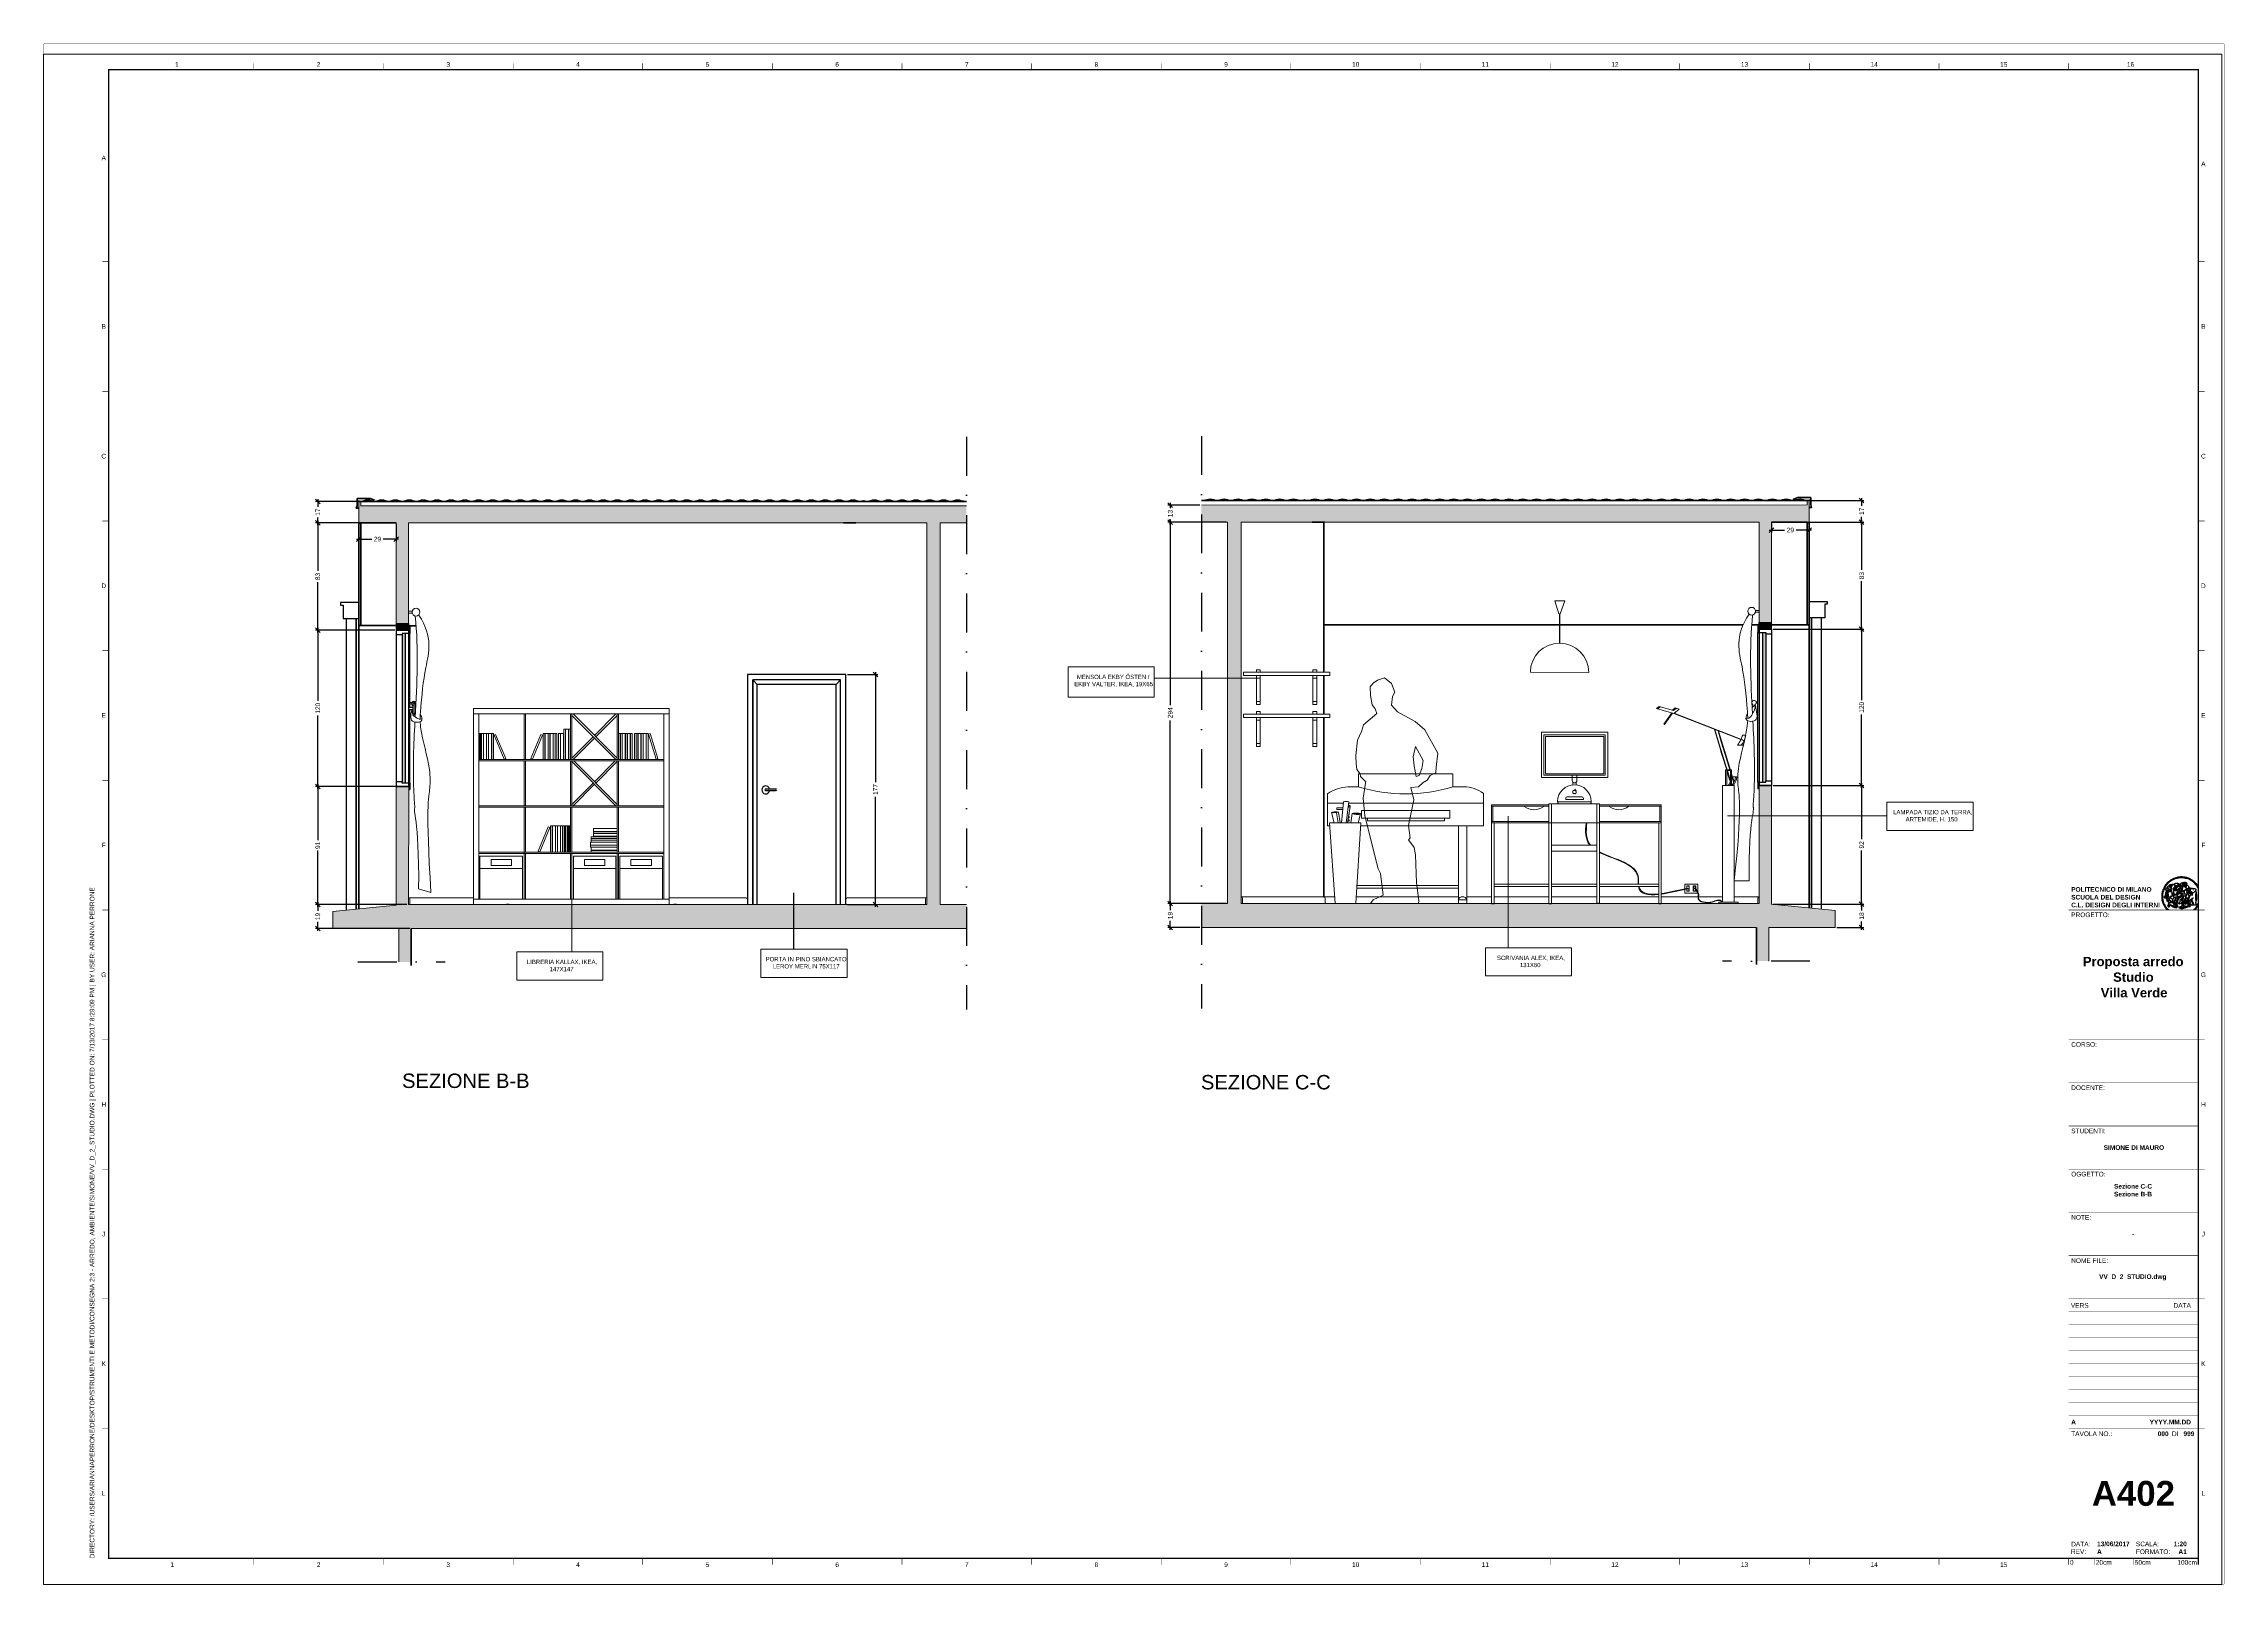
# Paper-space layout 'Layout1' of a CAD drawing. Header units: inches, sheet in millimetres. Extents: x 1 to 842, y 1 to 595.
# The model-space entities are those that its viewports show. They can reach past a viewport. Long polylines and large blocks are cut down to what shows.
import ezdxf
from ezdxf.enums import TextEntityAlignment as Align

# ---------------------------------------------------------------- set-up
doc = ezdxf.new("R2010")
doc.units = ezdxf.units.IN
doc.header["$MEASUREMENT"] = 0
doc.set_wipeout_variables(frame=1)
doc.linetypes.add('DASHDOT', pattern=[1, 0.5, -0.25, 0, -0.25])
for name, color, linetype, lineweight in [('A-ANNO-DIMS', 3, 'Continuous', 18), ('A-ANNO-SYMB', 3, 'Continuous', 18), ('A-DETL-MBND', 3, 'Continuous', 18), ('A-DOOR-FULL', 4, 'Continuous', 25), ('A-ELEV-MBE1', 7, 'Continuous', 35), ('A-ELEV-MBE2', 4, 'Continuous', 25), ('A-FURN', 8, 'Continuous', 18), ('A-SECT-MCUT', 7, 'Continuous', 35), ('PERSONE', 7, 'Continuous', 13)]:
    doc.layers.add(name, color=color, linetype=linetype, lineweight=lineweight)
for name, color, linetype in [('G-ANNO-LOGO', 3, 'Continuous'), ('G-ANNO-TEXT', 3, 'Continuous'), ('G-ANNO-TTLB', 3, 'Continuous'), ('MURATURA', 170, 'Continuous'), ('TRATTEGGIO', 32, 'Continuous')]:
    doc.layers.add(name, color=color, linetype=linetype)
doc.layers.add('G-ANNO-NPLT', color=210, linetype='Continuous', plot=False)
doc.styles.add('ARIAL', font='Arial.ttf')
doc.styles.add('ARIAL-BOLD', font='Arial Bold.ttf')
doc.styles.add('E-ARIAL', font='Arial.ttf')
doc.styles.get("Standard").update_dxf_attribs({"font": 'Arial.ttf'})
doc.dimstyles.new('TICK_36', dxfattribs={"dimtxt": 3.6, "dimasz": 3.6, "dimexe": 1.8, "dimexo": 1.2, "dimgap": 1.8, "dimtad": 0, "dimdec": 0, "dimzin": 0, "dimdsep": 46, "dimtxsty": 'ARIAL', "dimblk": 'OBLIQUE', "dimcen": 1.8, "dimdle": 1.8, "dimclrd": 256, "dimclrt": 256, "dimadec": 0, "dimazin": 0, "dimtfac": 1, "dimtdec": 0, "dimtmove": 1, "dimatfit": 3, "dimldrblk": 'OPEN90', "dimfxl": 1, "dimtfill": 1, "dimtolj": 1, "dimtzin": 0, "dimarcsym": 0})

# ---------------------------------------------------------------- blocks, each defined once
blk = doc.blocks.new('logoPolimi')
for p, q in [((-2.37, 0.12), (-2.16, 0.11)), ((-2.37, 0.01), (-2.16, 0.01)), ((-2.36, 0.23), (-2.15, 0.21)), ((-2.35, 0.34), (-2.14, 0.31)), ((-2.33, 0.45), (-2.12, 0.41)), ((-2.3, 0.55), (-2.1, 0.51)), ((-2.28, 0.66), (-2.07, 0.6)), ((-2.24, 0.77), (-2.04, 0.7)), ((-2.2, 0.87), (-2.01, 0.79)), ((-2.16, 0.97), (-1.97, 0.89)), ((-2.11, 1.07), (-1.93, 0.98)), ((-2.06, 1.17), (-1.88, 1.07)), ((-2.01, 1.26), (-1.83, 1.15)), ((-1.94, 1.36), (-1.77, 1.24)), ((-1.88, 1.45), (-1.71, 1.32)), ((-1.84, 0.03), (-1.82, 0.35)), ((-1.81, 1.53), (-1.65, 1.4)), ((-1.74, 1.61), (-1.58, 1.47)), ((-1.73, 0.59), (-1.73, 0.59)), ((-1.73, 0.59), (-1.73, 0.59)), ((-1.66, 1.69), (-1.51, 1.54)), ((-1.65, 0.57), (-1.65, 0.57)), ((-1.59, 1.12), (-1.59, 1.12)), ((-1.58, 1.77), (-1.44, 1.61)), ((-1.51, 0.55), (-1.51, 0.55)), ((-1.51, 0.55), (-1.51, 0.55)), ((-1.49, 1.84), (-1.36, 1.68)), ((-1.41, 1.91), (-1.28, 1.74)), ((-1.32, 1.97), (-1.2, 1.8)), ((-1.31, 0.79), (-1.21, 0.75)), ((-1.21, 0.75), (-1.31, 0.79)), ((-1.21, 0.75), (-1.31, 0.79)), ((-1.22, 2.03), (-1.11, 1.85)), ((-1.21, 0.75), (-1.21, 0.75)), ((-1.21, 0.75), (-1.21, 0.75)), ((-1.19, 0.76), (-1.19, 0.76)), ((-1.19, 0.76), (-1.19, 0.76)), ((-1.17, 0.99), (-1.18, 0.99)), ((-1.18, 0.99), (-1.17, 0.99)), ((-1.16, 0.57), (-1.16, 0.57)), ((-1.16, 0.57), (-1.16, 0.57)), ((-1.13, 2.09), (-1.03, 1.9)), ((-1.1, 0.01), (-0.99, 0.06)), ((-0.99, 0.06), (-1.1, 0.01)), ((-0.99, 0.06), (-1.1, 0.01)), ((-1.03, 2.14), (-0.94, 1.95)), ((-0.99, 0.06), (-0.99, 0.06)), ((-0.99, 0.06), (-0.99, 0.06)), ((-0.97, 0.79), (-0.98, 0.79)), ((-0.89, 0.84), (-0.97, 0.79)), ((-0.97, 0.79), (-0.89, 0.84)), ((-0.96, 1.41), (-0.96, 1.41)), ((-0.96, 1.41), (-0.96, 1.41)), ((-0.93, 2.18), (-0.84, 1.99)), ((-0.89, 0.84), (-0.82, 0.87)), ((-0.82, 0.87), (-0.89, 0.84)), ((-0.89, 0.84), (-0.82, 0.87)), ((-0.88, 0.83), (-0.89, 0.84)), ((-0.85, 1.39), (-0.85, 1.39)), ((-0.85, 1.39), (-0.85, 1.39)), ((-0.84, 0.14), (-0.84, 0.14)), ((-0.83, 2.22), (-0.75, 2.03)), ((-0.77, 1.08), (-0.78, 1.08)), ((-0.78, 1.08), (-0.77, 1.08)), ((-0.61, 1.12), (-0.77, 1.08)), ((-0.77, 1.08), (-0.61, 1.12)), ((-0.77, 1.08), (-0.61, 1.12)), ((-0.75, 1.3), (-0.76, 1.29)), ((-0.76, 1.29), (-0.75, 1.3)), ((-0.72, 2.26), (-0.66, 2.06)), ((-0.65, 0.99), (-0.7, 0.96)), ((-0.69, 0.18), (-0.68, 0.18)), ((-0.66, 0.93), (-0.66, 0.93)), ((-0.66, 0.93), (-0.64, 0.93)), ((-0.66, 0.93), (-0.66, 0.93)), ((-0.66, 0.93), (-0.66, 0.93)), ((-0.63, 1.01), (-0.63, 1.01)), ((-0.63, 1.01), (-0.62, 1.01)), ((-0.63, 0.66), (-0.63, 0.66)), ((-0.61, 2.29), (-0.56, 2.09)), ((-0.6, 1.12), (-0.61, 1.12)), ((-0.61, 1.12), (-0.6, 1.12)), ((-0.61, 1.12), (-0.6, 1.12)), ((-0.61, 0.86), (-0.57, 0.85)), ((-0.57, 0.85), (-0.61, 0.86)), ((-0.61, 0.86), (-0.57, 0.85)), ((-0.53, 1.08), (-0.6, 1.12)), ((-0.6, 1.12), (-0.6, 1.11)), ((-0.6, 1.12), (-0.53, 1.08)), ((-0.57, 0.8), (-0.59, 0.8)), ((-0.57, 0.85), (-0.53, 0.84)), ((-0.57, 0.85), (-0.57, 0.85)), ((-0.57, 0.85), (-0.57, 0.85)), ((-0.57, 0.85), (-0.53, 0.84)), ((-0.56, 0.29), (-0.49, 0.48)), ((-0.56, 0.14), (-0.56, 0.29)), ((-0.5, 0.11), (-0.56, 0.14)), ((-0.53, 0.84), (-0.51, 0.84)), ((-0.53, 0.84), (-0.51, 0.84)), ((-0.53, 0.84), (-0.53, 0.84)), ((-0.51, 2.32), (-0.46, 2.11)), ((-0.51, 0.11), (-0.51, 0.11)), ((-0.51, 0.11), (-0.51, 0.11)), ((-0.34, 0.33), (-0.5, 0.11)), ((-0.49, 0.48), (-0.41, 0.55)), ((-0.42, 0.8), (-0.47, 0.79)), ((-0.42, 0.8), (-0.47, 0.79)), ((-0.47, 0.79), (-0.45, 0.76)), ((-0.47, 0.79), (-0.45, 0.76)), ((-0.45, 1.14), (-0.42, 1.11)), ((-0.42, 1.26), (-0.36, 1.22)), ((-0.41, 0.55), (-0.34, 0.49)), ((-0.4, 2.34), (-0.36, 2.13)), ((-0.4, 1.37), (-0.38, 1.38)), ((-0.39, 1.37), (-0.4, 1.37)), ((-0.35, 1.33), (-0.4, 1.37)), ((-0.39, 1.24), (-0.4, 1.23)), ((-0.38, 1.14), (-0.38, 1.14)), ((-0.34, 0.49), (-0.09, 0.48)), ((-0.16, 0.32), (-0.34, 0.33)), ((-0.14, 0.32), (-0.31, 0.34)), ((-0.29, 2.35), (-0.26, 2.14)), ((-0.28, 1.3), (-0.29, 1.3)), ((-0.28, 1.3), (-0.28, 1.3)), ((-0.18, 2.36), (-0.16, 2.15)), ((-0.16, 1.24), (-0.16, 1.25)), ((-0.16, 1.25), (-0.16, 1.25)), ((-0.16, 0.49), (-0.14, 0.64)), ((-0.06, 0.27), (-0.16, 0.32)), ((-0.1, 0.88), (-0.09, 0.87)), ((-0.08, 1.37), (-0.08, 1.38)), ((-0.08, 1.23), (-0.05, 1.21)), ((-0.05, 1.21), (-0.08, 1.23)), ((-0.08, 1.23), (-0.05, 1.21)), ((-0.07, 2.37), (-0.06, 2.16)), ((-0.03, 0.26), (-0.06, 0.27)), ((-0.05, 1.21), (-0.04, 1.21)), ((-0.04, 1.21), (-0.05, 1.21)), ((-0.04, 1.21), (-0.04, 1.21)), ((-0.04, 1.21), (-0.04, 1.21)), ((-0.04, 0.48), (-0.03, 0.26)), ((0.03, 1.15), (0.03, 1.15)), ((0.03, 0.66), (0.03, 0.67)), ((0.04, 2.37), (0.04, 2.16)), ((0.07, 0.58), (0.07, 0.57)), ((0.1, 1.18), (0.1, 1.18)), ((0.1, 0.84), (0.1, 0.84)), ((0.13, 1.32), (0.17, 1.19)), ((0.15, 2.36), (0.14, 2.16)), ((0.14, 0.71), (0.34, 0.65)), ((0.31, 0.56), (0.17, 0.63)), ((0.26, 2.36), (0.24, 2.15)), ((0.27, 1.61), (0.27, 1.61)), ((0.27, 1.61), (0.27, 1.61)), ((0.27, 1.61), (0.27, 1.61)), ((0.29, 1.29), (0.29, 1.29)), ((0.29, 1.29), (0.29, 1.29)), ((0.29, 1.29), (0.29, 1.29)), ((0.29, 1.29), (0.29, 1.29)), ((0.33, 0.49), (0.34, 0.49)), ((0.33, 0.03), (0.35, 0.03)), ((0.33, 0.03), (0.35, 0.03)), ((0.37, 2.34), (0.34, 2.13)), ((0.34, 0.65), (0.34, 0.64)), ((0.35, 0.03), (0.57, 0.06)), ((0.35, 0.03), (0.57, 0.06)), ((0.35, 0.03), (0.35, 0.03)), ((0.35, 0.03), (0.35, 0.03)), ((0.38, 1.36), (0.37, 1.35)), ((0.38, 0.34), (0.37, 0.34)), ((0.38, 0.34), (0.38, 0.34)), ((0.43, 0.67), (0.39, 0.64)), ((0.48, 2.32), (0.44, 2.12)), ((0.49, 1.05), (0.51, 1.13)), ((0.51, 1.13), (0.49, 1.05)), ((0.49, 1.05), (0.51, 1.13)), ((0.51, 1.31), (0.5, 1.29)), ((0.51, 1.13), (0.52, 1.23)), ((0.52, 1.23), (0.51, 1.23)), ((0.51, 1.23), (0.52, 1.23)), ((0.52, 1.23), (0.51, 1.13)), ((0.51, 1.13), (0.52, 1.23)), ((0.52, 1.24), (0.6, 1.37)), ((0.52, 1.23), (0.6, 1.36)), ((0.6, 1.36), (0.52, 1.23)), ((0.52, 1.23), (0.52, 1.23)), ((0.52, 1.23), (0.52, 1.24)), ((0.52, 1.23), (0.52, 1.23)), ((0.55, 1.07), (0.53, 1.06)), ((0.53, 1.04), (0.53, 1.06)), ((0.53, 1.05), (0.53, 1.04)), ((0.59, 2.3), (0.54, 2.09)), ((0.54, 0.3), (0.63, 0.32)), ((0.54, -0.08), (0.61, 0.06)), ((0.61, 0.06), (0.54, -0.08)), ((0.54, -0.08), (0.61, 0.06)), ((0.56, 0.19), (0.59, 0.21)), ((0.57, 1.07), (0.57, 1.07)), ((0.57, 1.07), (0.57, 1.07)), ((0.57, 1.07), (0.57, 1.07)), ((0.57, 1.07), (0.57, 1.07)), ((0.57, 1.07), (0.57, 1.07)), ((0.57, 1.07), (0.57, 1.07)), ((0.57, 1.07), (0.57, 1.07)), ((0.58, 0.3), (0.59, 0.29)), ((0.59, 0.78), (0.59, 0.79)), ((0.59, 0.79), (0.59, 0.79)), ((0.59, 0.79), (0.59, 0.79)), ((0.59, 0.79), (0.59, 0.78)), ((0.61, 0.06), (0.6, 0.07)), ((0.6, 0.07), (0.61, 0.06)), ((0.61, 0.06), (0.61, 0.07)), ((0.62, 0.21), (0.65, 0.22)), ((0.69, 2.27), (0.63, 2.07)), ((0.64, 1.37), (0.65, 1.37)), ((0.69, 0.86), (0.68, 0.86)), ((0.68, 0.86), (0.69, 0.86)), ((0.68, 0.76), (0.68, 0.76)), ((0.8, 2.23), (0.73, 2.03)), ((0.76, 0.26), (0.76, 0.26)), ((0.9, 2.19), (0.82, 2)), ((0.82, 0.35), (0.84, 0.36)), ((0.82, 0.35), (0.82, 0.35)), ((0.84, 0.36), (0.84, 0.37)), ((0.85, 0.34), (1.05, 0.35)), ((1, 2.15), (0.91, 1.96)), ((0.93, 1.05), (0.93, 1.05)), ((0.93, 1.05), (0.93, 1.05)), ((0.93, 1.05), (0.93, 1.04)), ((0.93, 1.05), (0.93, 1.05)), ((0.97, 0.66), (0.96, 0.66)), ((1.01, 0.97), (0.98, 0.96)), ((1.1, 2.1), (1, 1.91)), ((1.2, 2.04), (1.09, 1.86)), ((1.17, 0.96), (1.17, 0.95)), ((1.17, 0.95), (1.17, 0.95)), ((1.29, 1.99), (1.18, 1.81)), ((1.38, 1.92), (1.26, 1.75)), ((1.34, 0.37), (1.26, 0.04)), ((1.27, 0.37), (1.27, 0.38)), ((1.28, 0.95), (1.28, 0.95)), ((1.47, 1.86), (1.34, 1.69)), ((1.37, 0.73), (1.46, 0.81)), ((1.41, 0.4), (1.41, 0.41)), ((1.56, 1.79), (1.42, 1.63)), ((1.64, 1.71), (1.49, 1.56)), ((1.49, 0.9), (1.57, 0.92)), ((1.72, 1.63), (1.56, 1.49)), ((1.67, 0.6), (1.57, 0.53)), ((1.79, 1.55), (1.63, 1.41)), ((1.86, 1.47), (1.7, 1.34)), ((1.93, 1.38), (1.76, 1.26)), ((1.99, 1.29), (1.81, 1.17)), ((2.05, 1.19), (1.87, 1.09)), ((2.1, 1.1), (1.92, 1)), ((2.15, 1), (1.96, 0.91)), ((2.19, 0.9), (2, 0.82)), ((2.23, 0.79), (2.04, 0.72)), ((2.27, 0.69), (2.07, 0.63)), ((2.3, 0.58), (2.09, 0.53)), ((2.32, 0.47), (2.12, 0.43)), ((2.34, 0.37), (2.13, 0.33)), ((2.36, 0.26), (2.15, 0.23)), ((2.37, 0.15), (2.16, 0.13)), ((2.37, 0.04), (2.16, 0.03)), ((-2.37, -0.1), (-2.16, -0.09)), ((-2.36, -0.21), (-2.15, -0.19)), ((-2.35, -0.32), (-2.14, -0.29)), ((-2.33, -0.43), (-2.12, -0.39)), ((-2.31, -0.54), (-2.1, -0.49)), ((-2.28, -0.65), (-2.08, -0.59)), ((-2.25, -0.75), (-2.05, -0.69)), ((-2.21, -0.86), (-2.02, -0.78)), ((-2.17, -0.96), (-1.98, -0.87)), ((-2.12, -1.06), (-1.93, -0.96)), ((-2.07, -1.16), (-1.89, -1.05)), ((-2.04, -0.15), (-1.97, -0.2)), ((-2.01, -1.25), (-1.84, -1.14)), ((-1.95, -1.34), (-1.78, -1.22)), ((-1.89, -1.43), (-1.72, -1.31)), ((-1.82, -1.52), (-1.66, -1.38)), ((-1.75, -1.6), (-1.59, -1.46)), ((-1.67, -1.68), (-1.52, -1.53)), ((-1.58, -0.12), (-1.6, -0.18)), ((-1.6, -0.18), (-1.58, -0.28)), ((-1.57, -0.54), (-1.59, -0.54)), ((-1.59, -0.54), (-1.59, -0.54)), ((-1.59, -1.76), (-1.45, -1.6)), ((-1.56, -0.32), (-1.56, -0.31)), ((-1.56, -0.31), (-1.56, -0.31)), ((-1.53, -0.65), (-1.53, -0.65)), ((-1.53, -0.65), (-1.53, -0.65)), ((-1.51, -1.83), (-1.37, -1.67)), ((-1.48, -0.86), (-1.48, -0.85)), ((-1.42, -0.37), (-1.42, -0.37)), ((-1.42, -1.9), (-1.29, -1.73)), ((-1.38, -0.46), (-1.38, -0.46)), ((-1.33, -1.96), (-1.21, -1.79)), ((-1.31, -0.24), (-1.31, -0.23)), ((-1.31, -0.23), (-1.31, -0.24)), ((-1.24, -2.02), (-1.13, -1.84)), ((-1.23, -0.19), (-1.23, -0.19)), ((-1.23, -0.19), (-1.23, -0.19)), ((-1.23, -0.19), (-1.23, -0.19)), ((-1.23, -0.19), (-1.23, -0.19)), ((-1.14, -2.08), (-1.04, -1.89)), ((-1.04, -2.13), (-0.95, -1.94)), ((-1.01, -0.39), (-1.02, -0.39)), ((-1.02, -0.39), (-1.01, -0.39)), ((-1.02, -0.7), (-1.02, -0.7)), ((-1.02, -0.7), (-1.02, -0.7)), ((-1.02, -0.7), (-1.02, -0.7)), ((-0.94, -2.18), (-0.86, -1.98)), ((-0.84, -2.22), (-0.77, -2.02)), ((-0.79, -0.51), (-0.83, -0.58)), ((-0.83, -0.58), (-0.79, -0.51)), ((-0.83, -0.58), (-0.79, -0.51)), ((-0.78, -1.05), (-0.83, -0.94)), ((-0.83, -0.94), (-0.78, -1.05)), ((-0.83, -0.94), (-0.83, -0.94)), ((-0.83, -0.94), (-0.78, -1.05)), ((-0.82, -1.23), (-0.82, -1.23)), ((-0.82, -1.23), (-0.77, -1.23)), ((-0.77, -1.23), (-0.82, -1.23)), ((-0.82, -1.23), (-0.82, -1.23)), ((-0.77, -1.23), (-0.82, -1.23)), ((-0.75, -0.96), (-0.8, -0.89)), ((-0.8, -0.89), (-0.79, -0.92)), ((-0.79, -0.92), (-0.8, -0.89)), ((-0.8, -0.89), (-0.75, -0.96)), ((-0.79, -0.92), (-0.8, -0.89)), ((-0.8, -0.89), (-0.8, -0.89)), ((-0.8, -0.89), (-0.75, -0.96)), ((-0.79, -0.92), (-0.78, -0.95)), ((-0.78, -0.95), (-0.79, -0.92)), ((-0.78, -0.95), (-0.79, -0.92)), ((-0.77, -0.49), (-0.78, -0.48)), ((-0.78, -0.48), (-0.77, -0.49)), ((-0.78, -0.95), (-0.76, -1)), ((-0.76, -1), (-0.78, -0.95)), ((-0.76, -1), (-0.78, -0.95)), ((-0.71, -0.89), (-0.75, -0.87)), ((-0.75, -0.87), (-0.71, -0.89)), ((-0.75, -0.87), (-0.71, -0.89)), ((-0.72, -1.01), (-0.75, -0.96)), ((-0.75, -0.96), (-0.72, -1.01)), ((-0.75, -0.96), (-0.72, -1.01)), ((-0.74, -2.25), (-0.67, -2.05)), ((-0.64, -0.93), (-0.71, -0.89)), ((-0.71, -0.89), (-0.64, -0.93)), ((-0.71, -0.89), (-0.64, -0.93)), ((-0.66, -0.53), (-0.66, -0.53)), ((-0.66, -0.53), (-0.66, -0.53)), ((-0.66, -0.53), (-0.66, -0.53)), ((-0.63, -2.29), (-0.57, -2.08)), ((-0.52, -2.31), (-0.48, -2.11)), ((-0.39, -0.81), (-0.51, -0.69)), ((-0.51, -1.04), (-0.5, -1.04)), ((-0.48, -0.42), (-0.48, -0.42)), ((-0.48, -0.42), (-0.48, -0.42)), ((-0.48, -0.42), (-0.48, -0.42)), ((-0.42, -2.33), (-0.38, -2.13)), ((-0.41, -0.51), (-0.41, -0.51)), ((-0.38, -0.05), (-0.39, -0.12)), ((-0.39, -0.12), (-0.37, -0.1)), ((-0.35, -0.14), (-0.37, -0.08)), ((-0.37, -0.09), (-0.37, -0.09)), ((-0.33, -0.12), (-0.35, -0.14)), ((-0.32, -0.14), (-0.35, -0.14)), ((-0.35, -0.18), (-0.34, -0.22)), ((-0.34, -0.08), (-0.29, -0.16)), ((-0.34, -0.22), (-0.34, -0.22)), ((-0.27, -0.17), (-0.32, -0.14)), ((-0.31, -2.35), (-0.28, -2.14)), ((-0.25, -0.91), (-0.26, -0.9)), ((-0.26, -1.29), (0.1, -1.2)), ((0.1, -1.2), (-0.26, -1.29)), ((0.08, -1.4), (-0.26, -1.29)), ((-0.26, -1.29), (0.08, -1.4)), ((-0.26, -1.38), (-0.26, -1.29)), ((-0.26, -1.29), (-0.26, -1.29)), ((-0.26, -1.29), (-0.26, -1.38)), ((-0.26, -1.29), (0.08, -1.4)), ((-0.26, -1.29), (-0.26, -1.29)), ((0.08, -1.49), (-0.26, -1.38)), ((-0.26, -1.38), (0.09, -1.49)), ((-0.2, -2.36), (-0.18, -2.15)), ((-0.14, -0.15), (-0.16, -0.13)), ((-0.11, -0.04), (-0.12, -0.05)), ((-0.09, -2.37), (-0.08, -2.16)), ((-0.04, -0.41), (-0.01, -0.44)), ((-0.01, -0.44), (-0.04, -0.41)), ((-0.04, -0.41), (-0.01, -0.44)), ((0.03, -2.37), (0.02, -2.16)), ((0.07, -0.84), (0.07, -0.84)), ((0.07, -0.84), (0.07, -0.84)), ((0.1, -1.2), (0.08, -1.32)), ((0.08, -1.32), (0.13, -1.2)), ((0.08, -1.4), (0.72, -1.22)), ((0.72, -1.22), (0.08, -1.4)), ((0.08, -1.4), (0.72, -1.22)), ((0.72, -1.31), (0.08, -1.49)), ((0.08, -1.44), (0.08, -1.4)), ((0.08, -1.4), (0.08, -1.44)), ((0.08, -1.4), (0.08, -1.49)), ((0.08, -1.49), (0.08, -1.44)), ((0.08, -1.44), (0.08, -1.44)), ((0.08, -1.44), (0.08, -1.45)), ((0.08, -1.45), (0.08, -1.46)), ((0.08, -1.46), (0.08, -1.49)), ((0.1, -1.01), (0.09, -0.86)), ((0.1, -1.01), (0.09, -0.86)), ((0.09, -1.49), (0.72, -1.31)), ((0.1, -1.2), (0.12, -1.04)), ((0.12, -1.04), (0.1, -1.2)), ((0.13, -1.2), (0.1, -1.2)), ((0.1, -1.2), (0.13, -1.2)), ((0.13, -1.2), (0.1, -1.2)), ((0.1, -1.2), (0.1, -1.2)), ((0.11, -0.44), (0.11, -0.44)), ((0.11, -0.44), (0.11, -0.44)), ((0.12, -0.21), (0.12, -0.21)), ((0.12, -0.21), (0.12, -0.21)), ((0.12, -0.21), (0.12, -0.21)), ((0.12, -0.21), (0.12, -0.21)), ((0.12, -0.21), (0.12, -0.21)), ((0.12, -0.21), (0.12, -0.21)), ((0.12, -0.21), (0.12, -0.21)), ((0.12, -0.21), (0.12, -0.21)), ((0.12, -0.21), (0.12, -0.21)), ((0.12, -0.21), (0.12, -0.21)), ((0.12, -0.21), (0.12, -0.21)), ((0.12, -0.21), (0.12, -0.21)), ((0.12, -0.21), (0.12, -0.21)), ((0.12, -0.56), (0.14, -0.53)), ((0.14, -0.53), (0.12, -0.56)), ((0.12, -0.56), (0.14, -0.53)), ((0.12, -1.04), (0.12, -1.04)), ((0.12, -1.04), (0.12, -1.04)), ((0.12, -1.04), (0.12, -1.04)), ((0.14, -2.37), (0.12, -2.16)), ((0.21, -0.99), (0.13, -1.2)), ((0.13, -1.2), (0.21, -0.99)), ((0.36, -1.14), (0.13, -1.2)), ((0.13, -1.2), (0.26, -1.17)), ((0.14, -0.53), (0.16, -0.49)), ((0.16, -0.49), (0.14, -0.53)), ((0.14, -0.53), (0.16, -0.49)), ((0.16, -0.49), (0.16, -0.49)), ((0.16, -0.49), (0.16, -0.49)), ((0.28, -1.19), (0.21, -0.99)), ((0.21, -0.99), (0.31, -1.27)), ((0.25, -2.36), (0.22, -2.15)), ((0.24, -0.17), (0.24, -0.16)), ((0.24, -0.16), (0.24, -0.17)), ((0.25, -0.84), (0.25, -0.88)), ((0.25, -0.88), (0.25, -0.84)), ((0.25, -0.88), (0.25, -0.84)), ((0.25, -0.88), (0.29, -1.17)), ((0.26, -0.88), (0.25, -0.88)), ((0.31, -1.27), (0.25, -0.88)), ((0.26, -1.17), (0.28, -1.16)), ((0.28, -1.16), (0.36, -1.14)), ((0.29, -1.17), (0.28, -1.19)), ((0.35, -2.34), (0.32, -2.14)), ((0.36, -1.14), (0.72, -1.22)), ((0.72, -1.22), (0.36, -1.14)), ((0.46, -2.32), (0.42, -2.12)), ((0.49, -0.31), (0.49, -0.31)), ((0.49, -0.31), (0.49, -0.31)), ((0.5, -0.27), (0.5, -0.27)), ((0.51, -0.27), (0.51, -0.27)), ((0.57, -2.3), (0.52, -2.1)), ((0.68, -2.27), (0.62, -2.07)), ((0.78, -2.24), (0.71, -2.04)), ((0.72, -0.81), (0.75, -0.89)), ((0.72, -1.22), (0.72, -1.31)), ((0.72, -1.31), (0.72, -1.22)), ((0.74, -0.23), (0.74, -0.23)), ((0.74, -0.23), (0.75, -0.24)), ((0.75, -0.23), (0.75, -0.23)), ((0.89, -2.2), (0.81, -2)), ((0.86, -0.25), (0.82, -0.34)), ((0.87, -0.22), (0.86, -0.23)), ((0.87, -0.22), (0.86, -0.25)), ((0.99, -2.15), (0.9, -1.96)), ((0.96, -0.58), (0.96, -0.57)), ((1.09, -2.11), (0.99, -1.92)), ((1.05, -1.05), (1.04, -1.05)), ((1.19, -2.05), (1.08, -1.87)), ((1.28, -2), (1.17, -1.82)), ((1.37, -1.93), (1.25, -1.76)), ((1.31, -0.27), (1.3, -0.26)), ((1.3, -0.26), (1.3, -0.26)), ((1.3, -0.26), (1.3, -0.26)), ((1.3, -0.26), (1.31, -0.27)), ((1.3, -0.26), (1.3, -0.26)), ((1.46, -1.87), (1.33, -1.7)), ((1.54, -1.8), (1.41, -1.64)), ((1.63, -1.72), (1.48, -1.57)), ((1.71, -1.65), (1.55, -1.5)), ((1.78, -1.57), (1.62, -1.43)), ((1.85, -1.48), (1.69, -1.35)), ((1.92, -1.39), (1.75, -1.27)), ((1.98, -1.3), (1.81, -1.19)), ((2.04, -1.21), (1.86, -1.1)), ((2.09, -1.11), (1.91, -1.01)), ((2.14, -1.01), (1.95, -0.92)), ((2.19, -0.91), (1.99, -0.83)), ((2.23, -0.81), (2.03, -0.74)), ((2.26, -0.7), (2.06, -0.64)), ((2.29, -0.6), (2.09, -0.55)), ((2.32, -0.49), (2.11, -0.45)), ((2.34, -0.38), (2.13, -0.35)), ((2.35, -0.27), (2.15, -0.25)), ((2.37, -0.08), (2.16, -0.07)), ((2.36, -0.16), (2.16, -0.15))]:
    blk.add_line(p, q)
for points in [[(-1.9, 0.12), (-1.94, 0.02), (-2.05, -0.09), (-2.05, -0.09)], [(-1.86, 0.38), (-1.86, 0.38), (-1.87, 0.19), (-1.9, 0.12)], [(-1.76, 0.6), (-1.76, 0.6), (-1.84, 0.57), (-1.86, 0.38)], [(-1.86, -0.04), (-1.84, 0.02), (-1.84, 0.03), (-1.84, 0.03)], [(-1.82, 0.78), (-1.83, 0.8), (-1.85, 0.86), (-1.83, 0.88)], [(-1.82, 0.78), (-1.83, 0.8), (-1.85, 0.86), (-1.83, 0.88)], [(-1.83, 0.88), (-1.81, 0.9), (-1.76, 0.96), (-1.76, 0.96)], [(-1.83, 0.88), (-1.81, 0.9), (-1.76, 0.96), (-1.76, 0.96)], [(-1.76, 0.6), (-1.83, 0.7), (-1.78, 0.74), (-1.78, 0.74)], [(-1.78, 0.74), (-1.79, 0.74), (-1.83, 0.7), (-1.76, 0.6)], [(-1.78, 0.74), (-1.8, 0.76), (-1.81, 0.78), (-1.82, 0.78)], [(-1.78, 0.74), (-1.8, 0.76), (-1.81, 0.78), (-1.82, 0.78)], [(-1.82, 0.35), (-1.81, 0.5), (-1.73, 0.59), (-1.73, 0.59)], [(-1.82, -0.19), (-1.73, -0.07), (-1.75, 0.14), (-1.75, 0.3)], [(-1.75, 0.33), (-1.75, 0.17), (-1.73, -0.05), (-1.8, -0.17)], [(-1.78, 0.74), (-1.75, 0.72), (-1.72, 0.69), (-1.68, 0.7)], [(-1.68, 0.7), (-1.72, 0.69), (-1.75, 0.72), (-1.78, 0.74)], [(-1.68, 0.7), (-1.72, 0.69), (-1.75, 0.72), (-1.78, 0.74)], [(-1.78, 0.74), (-1.78, 0.74), (-1.78, 0.74), (-1.78, 0.74)], [(-1.76, 0.96), (-1.68, 1.1), (-1.59, 1.12), (-1.59, 1.12)], [(-1.76, 0.96), (-1.68, 1.1), (-1.6, 1.12), (-1.6, 1.12)], [(-1.73, 0.59), (-1.74, 0.59), (-1.75, 0.6), (-1.76, 0.6)], [(-1.73, 0.59), (-1.74, 0.59), (-1.75, 0.6), (-1.76, 0.6)], [(-1.75, 0.3), (-1.76, 0.47), (-1.65, 0.57), (-1.65, 0.57)], [(-1.65, 0.57), (-1.65, 0.57), (-1.76, 0.5), (-1.75, 0.33)], [(-1.65, 0.57), (-1.68, 0.58), (-1.7, 0.58), (-1.73, 0.59)], [(-1.65, 0.57), (-1.68, 0.58), (-1.7, 0.58), (-1.73, 0.59)], [(-1.5, 0.71), (-1.53, 0.74), (-1.61, 0.71), (-1.68, 0.7)], [(-1.68, 0.7), (-1.61, 0.71), (-1.53, 0.73), (-1.5, 0.71)], [(-1.5, 0.71), (-1.53, 0.73), (-1.61, 0.71), (-1.68, 0.7)], [(-1.51, 0.55), (-1.56, 0.56), (-1.61, 0.56), (-1.65, 0.57)], [(-1.65, 0.57), (-1.61, 0.56), (-1.56, 0.56), (-1.51, 0.55)], [(-1.51, 0.55), (-1.56, 0.56), (-1.61, 0.56), (-1.65, 0.57)], [(-1.59, 1.12), (-1.6, 1.06), (-1.61, 0.99), (-1.61, 0.97)], [(-1.61, 0.97), (-1.61, 0.99), (-1.6, 1.06), (-1.59, 1.12)], [(-1.61, 0.97), (-1.61, 0.99), (-1.6, 1.06), (-1.59, 1.12)], [(-1.61, 0.97), (-1.61, 0.95), (-1.56, 0.88), (-1.54, 0.87)], [(-1.54, 0.87), (-1.56, 0.88), (-1.61, 0.95), (-1.61, 0.97)], [(-1.54, 0.87), (-1.56, 0.88), (-1.61, 0.96), (-1.61, 0.97)], [(-1.59, 1.12), (-1.59, 1.13), (-1.59, 1.15), (-1.58, 1.16)], [(-1.59, 1.12), (-1.59, 1.13), (-1.59, 1.15), (-1.58, 1.16)], [(-1.58, 1.16), (-1.57, 1.21), (-1.52, 1.23), (-1.49, 1.25)], [(-1.58, 1.16), (-1.57, 1.21), (-1.52, 1.23), (-1.49, 1.25)], [(-1.58, 0.36), (-1.58, 0.48), (-1.51, 0.55), (-1.51, 0.55)], [(-1.51, 0.55), (-1.51, 0.55), (-1.58, 0.48), (-1.58, 0.36)], [(-1.51, 0.55), (-1.51, 0.55), (-1.58, 0.48), (-1.58, 0.36)], [(-1.55, 0.04), (-1.55, 0.08), (-1.58, 0.25), (-1.58, 0.36)], [(-1.58, 0.36), (-1.58, 0.25), (-1.55, 0.08), (-1.55, 0.04)], [(-1.58, 0.36), (-1.58, 0.25), (-1.55, 0.08), (-1.55, 0.04)], [(-1.58, -0.12), (-1.57, -0.06), (-1.55, 0.02), (-1.55, 0.04)], [(-1.55, 0.04), (-1.55, 0.02), (-1.57, -0.06), (-1.58, -0.12)], [(-1.55, 0.04), (-1.55, 0.02), (-1.56, -0.04), (-1.57, -0.1)], [(-1.54, 0.87), (-1.52, 0.85), (-1.47, 0.83), (-1.44, 0.83)], [(-1.44, 0.83), (-1.47, 0.83), (-1.52, 0.85), (-1.54, 0.87)], [(-1.45, 0.83), (-1.47, 0.83), (-1.52, 0.85), (-1.54, 0.87)], [(-1.51, 0.55), (-1.33, 0.54), (-1.16, 0.57), (-1.16, 0.57)], [(-1.16, 0.57), (-1.16, 0.57), (-1.33, 0.54), (-1.51, 0.55)], [(-1.16, 0.57), (-1.16, 0.57), (-1.33, 0.54), (-1.51, 0.55)], [(-1.5, 0.71), (-1.46, 0.68), (-1.4, 0.62), (-1.33, 0.66)], [(-1.33, 0.66), (-1.4, 0.62), (-1.46, 0.68), (-1.5, 0.71)], [(-1.33, 0.66), (-1.4, 0.62), (-1.46, 0.68), (-1.5, 0.71)], [(-1.49, 1.25), (-1.46, 1.26), (-1.42, 1.33), (-1.39, 1.36)], [(-1.49, 1.25), (-1.46, 1.27), (-1.43, 1.34), (-1.39, 1.36)], [(-1.31, 0.79), (-1.33, 0.79), (-1.42, 0.83), (-1.45, 0.83)], [(-1.44, 0.83), (-1.42, 0.83), (-1.33, 0.79), (-1.31, 0.79)], [(-1.31, 0.79), (-1.33, 0.79), (-1.42, 0.83), (-1.44, 0.83)], [(-1.35, 1.1), (-1.4, 1.17), (-1.36, 1.23), (-1.29, 1.31)], [(-1.29, 1.31), (-1.36, 1.23), (-1.4, 1.17), (-1.35, 1.1)], [(-1.35, 1.1), (-1.4, 1.17), (-1.36, 1.23), (-1.29, 1.31)], [(-1.39, 1.36), (-1.35, 1.38), (-1.26, 1.4), (-1.19, 1.41)], [(-1.39, 1.36), (-1.35, 1.38), (-1.26, 1.4), (-1.19, 1.41)], [(-1.18, 0.99), (-1.24, 0.97), (-1.3, 1.03), (-1.35, 1.1)], [(-1.35, 1.1), (-1.3, 1.03), (-1.24, 0.97), (-1.18, 0.99)], [(-1.18, 1), (-1.24, 0.97), (-1.3, 1.03), (-1.35, 1.1)], [(-1.33, 0.66), (-1.28, 0.7), (-1.23, 0.73), (-1.21, 0.75)], [(-1.21, 0.75), (-1.23, 0.73), (-1.28, 0.7), (-1.33, 0.66)], [(-1.21, 0.75), (-1.23, 0.73), (-1.28, 0.7), (-1.33, 0.66)], [(-1.29, 1.31), (-1.22, 1.39), (-1.01, 1.41), (-0.96, 1.41)], [(-0.96, 1.41), (-1.01, 1.41), (-1.22, 1.39), (-1.29, 1.31)], [(-1.29, 1.31), (-1.22, 1.39), (-1.01, 1.41), (-0.96, 1.41)], [(-1.24, -0.02), (-1.21, -0.01), (-1.1, 0.01), (-1.1, 0.01)], [(-1.1, 0.01), (-1.1, 0.01), (-1.21, -0.01), (-1.24, -0.02)], [(-1.1, 0.01), (-1.1, 0.01), (-1.21, -0.01), (-1.24, -0.02)], [(-1.21, 0.75), (-1.2, 0.75), (-1.19, 0.76), (-1.19, 0.76)], [(-1.19, 0.76), (-1.19, 0.76), (-1.2, 0.75), (-1.21, 0.75)], [(-1.19, 0.76), (-1.19, 0.76), (-1.2, 0.76), (-1.21, 0.75)], [(-1.19, 1.41), (-1.11, 1.43), (-0.97, 1.41), (-0.97, 1.41)], [(-1.19, 1.41), (-1.12, 1.43), (-0.98, 1.41), (-0.98, 1.41)], [(-1.19, 0.76), (-1.19, 0.77), (-1.18, 0.78), (-1.18, 0.79)], [(-1.18, 0.79), (-1.18, 0.78), (-1.19, 0.77), (-1.19, 0.76)], [(-1.19, 0.76), (-1.19, 0.77), (-1.19, 0.78), (-1.18, 0.79)], [(-1.18, 0.68), (-1.18, 0.68), (-1.19, 0.71), (-1.19, 0.76)], [(-1.19, 0.76), (-1.19, 0.71), (-1.18, 0.68), (-1.18, 0.68)], [(-1.18, 0.68), (-1.18, 0.68), (-1.19, 0.71), (-1.19, 0.76)], [(-1.18, 0.97), (-1.18, 0.97), (-1.18, 0.98), (-1.17, 0.99)], [(-1.17, 0.99), (-1.18, 0.98), (-1.18, 0.97), (-1.18, 0.97)], [(-1.18, 0.97), (-1.18, 0.97), (-1.18, 0.98), (-1.17, 0.99)], [(-1.18, 0.79), (-1.17, 0.86), (-1.18, 0.95), (-1.18, 0.97)], [(-1.18, 0.97), (-1.18, 0.95), (-1.17, 0.86), (-1.18, 0.79)], [(-1.18, 0.79), (-1.17, 0.86), (-1.18, 0.95), (-1.18, 0.97)], [(-1.16, 0.57), (-1.17, 0.6), (-1.18, 0.64), (-1.18, 0.68)], [(-1.18, 0.68), (-1.18, 0.64), (-1.17, 0.6), (-1.16, 0.57)], [(-1.16, 0.57), (-1.17, 0.6), (-1.18, 0.64), (-1.18, 0.68)], [(-1.17, 0.99), (-1.17, 1.03), (-1.16, 1.09), (-1.14, 1.13)], [(-1.09, 0.42), (-1.1, 0.44), (-1.14, 0.48), (-1.16, 0.57)], [(-1.16, 0.57), (-1.14, 0.48), (-1.1, 0.44), (-1.09, 0.42)], [(-1.09, 0.42), (-1.1, 0.44), (-1.14, 0.48), (-1.16, 0.57)], [(-1.14, 1.13), (-1.12, 1.18), (-1.05, 1.31), (-1.05, 1.31)], [(-1.12, 0.46), (-1.12, 0.46), (-1.13, 0.38), (-1.11, 0.26)], [(-1.11, 0.26), (-1.08, 0.14), (-1.05, 0.03), (-1.05, 0.03)], [(-1.02, 0.32), (-1.02, 0.32), (-1.08, 0.4), (-1.09, 0.42)], [(-1.09, 0.42), (-1.08, 0.4), (-1.02, 0.32), (-1.02, 0.32)], [(-1.02, 0.32), (-1.02, 0.32), (-1.08, 0.4), (-1.09, 0.42)], [(-0.98, 0.2), (-0.98, 0.21), (-1.02, 0.32), (-1.02, 0.32)], [(-1.02, 0.32), (-1.02, 0.32), (-0.98, 0.21), (-0.98, 0.2)], [(-0.98, 0.2), (-0.98, 0.21), (-1.02, 0.32), (-1.02, 0.32)], [(-1.01, 0.12), (-1, 0.16), (-0.98, 0.19), (-0.98, 0.2)], [(-0.98, 0.2), (-0.98, 0.19), (-1, 0.16), (-1.01, 0.12)], [(-1.01, 0.12), (-1, 0.16), (-0.98, 0.19), (-0.98, 0.2)], [(-0.99, 0.06), (-1, 0.07), (-1.01, 0.1), (-1.01, 0.12)], [(-1.01, 0.12), (-1.01, 0.1), (-1, 0.07), (-0.99, 0.06)], [(-0.99, 0.06), (-1, 0.07), (-1.01, 0.1), (-1.01, 0.12)], [(-0.99, 0.06), (-0.99, 0.06), (-0.99, 0.06), (-0.98, 0.05)], [(-0.98, 0.05), (-0.99, 0.06), (-0.99, 0.06), (-0.99, 0.06)], [(-0.99, 0.05), (-0.99, 0.06), (-0.99, 0.06), (-0.99, 0.06)], [(-0.95, 0.02), (-0.96, 0.03), (-0.97, 0.04), (-0.99, 0.05)], [(-0.98, 1.41), (-0.98, 1.41), (-0.97, 1.41), (-0.96, 1.41)], [(-0.98, 0.81), (-0.94, 0.85), (-0.92, 0.93), (-0.91, 0.97)], [(-0.91, 0.97), (-0.92, 0.93), (-0.94, 0.85), (-0.98, 0.81)], [(-0.91, 0.97), (-0.92, 0.93), (-0.94, 0.85), (-0.98, 0.81)], [(-0.98, 0.79), (-0.98, 0.81), (-0.98, 0.81), (-0.98, 0.81)], [(-0.98, 0.81), (-0.98, 0.81), (-0.98, 0.81), (-0.98, 0.79)], [(-0.98, 0.81), (-0.98, 0.81), (-0.98, 0.81), (-0.98, 0.79)], [(-0.98, 0.79), (-0.98, 0.79), (-0.98, 0.78), (-0.97, 0.77)], [(-0.98, 0.79), (-0.98, 0.79), (-0.98, 0.78), (-0.97, 0.77)], [(-0.98, 0.05), (-0.97, 0.04), (-0.96, 0.03), (-0.95, 0.02)], [(-0.95, 0.02), (-0.96, 0.03), (-0.97, 0.04), (-0.98, 0.05)], [(-0.97, 1.41), (-0.97, 1.41), (-0.97, 1.41), (-0.96, 1.41)], [(-0.97, 0.77), (-0.96, 0.74), (-0.91, 0.64), (-0.91, 0.57)], [(-0.97, 0.77), (-0.96, 0.74), (-0.91, 0.64), (-0.91, 0.57)], [(-0.96, 1.41), (-0.94, 1.41), (-0.9, 1.41), (-0.85, 1.39)], [(-0.96, 1.41), (-0.94, 1.41), (-0.9, 1.41), (-0.85, 1.39)], [(-0.95, 0.02), (-0.94, 0.01), (-0.92, 0.01), (-0.9, 0.01)], [(-0.9, 0.01), (-0.92, 0.01), (-0.94, 0.01), (-0.95, 0.02)], [(-0.91, 0.01), (-0.92, 0.01), (-0.94, 0.01), (-0.95, 0.02)], [(-0.91, 0.97), (-0.89, 1), (-0.87, 1.01), (-0.84, 1.02)], [(-0.84, 1.02), (-0.87, 1.01), (-0.89, 1), (-0.91, 0.97)], [(-0.84, 1.02), (-0.87, 1.01), (-0.89, 1.01), (-0.91, 0.97)], [(-0.91, 0.57), (-0.91, 0.5), (-0.9, 0.43), (-0.88, 0.37)], [(-0.91, 0.57), (-0.91, 0.5), (-0.9, 0.43), (-0.88, 0.37)], [(-0.87, 0.03), (-0.87, 0.03), (-0.89, 0.01), (-0.91, 0.01)], [(-0.9, 0.01), (-0.89, 0.01), (-0.87, 0.03), (-0.87, 0.03)], [(-0.87, 0.03), (-0.87, 0.03), (-0.89, 0.01), (-0.9, 0.01)], [(-0.88, 0.84), (-0.88, 0.84), (-0.89, 0.79), (-0.88, 0.77)], [(-0.88, 0.77), (-0.89, 0.79), (-0.88, 0.83), (-0.88, 0.83)], [(-0.74, 0.66), (-0.85, 0.67), (-0.88, 0.77), (-0.88, 0.77)], [(-0.88, 0.77), (-0.88, 0.77), (-0.85, 0.67), (-0.74, 0.66)], [(-0.88, 0.37), (-0.86, 0.32), (-0.83, 0.25), (-0.82, 0.25)], [(-0.88, 0.37), (-0.86, 0.32), (-0.83, 0.25), (-0.82, 0.25)], [(-0.87, 0.03), (-0.86, 0.03), (-0.86, 0.05), (-0.86, 0.06)], [(-0.86, 0.06), (-0.86, 0.05), (-0.86, 0.03), (-0.87, 0.03)], [(-0.86, 0.06), (-0.86, 0.05), (-0.86, 0.03), (-0.87, 0.03)], [(-0.85, 1.39), (-0.86, 1.42), (-0.8, 1.45), (-0.8, 1.46)], [(-0.85, 1.39), (-0.86, 1.42), (-0.83, 1.44), (-0.82, 1.45)], [(-0.86, 0.06), (-0.86, 0.07), (-0.86, 0.1), (-0.85, 0.11)], [(-0.85, 0.11), (-0.86, 0.1), (-0.86, 0.07), (-0.86, 0.06)], [(-0.85, 0.11), (-0.86, 0.1), (-0.86, 0.07), (-0.86, 0.06)], [(-0.81, 1.36), (-0.83, 1.37), (-0.84, 1.38), (-0.85, 1.39)], [(-0.85, 1.39), (-0.84, 1.38), (-0.83, 1.37), (-0.81, 1.36)], [(-0.85, 1.39), (-0.84, 1.38), (-0.83, 1.37), (-0.81, 1.36)], [(-0.85, 0.11), (-0.85, 0.12), (-0.84, 0.14), (-0.84, 0.14)], [(-0.84, 0.14), (-0.84, 0.14), (-0.85, 0.12), (-0.85, 0.11)], [(-0.84, 0.14), (-0.84, 0.14), (-0.85, 0.12), (-0.85, 0.11)], [(-0.84, 1.02), (-0.83, 1.03), (-0.81, 1.05), (-0.78, 1.08)], [(-0.78, 1.08), (-0.81, 1.05), (-0.83, 1.03), (-0.84, 1.02)], [(-0.78, 1.08), (-0.81, 1.05), (-0.83, 1.03), (-0.84, 1.02)], [(-0.84, 0.14), (-0.83, 0.15), (-0.81, 0.16), (-0.81, 0.16)], [(-0.81, 0.16), (-0.81, 0.16), (-0.83, 0.15), (-0.84, 0.14)], [(-0.81, 0.16), (-0.81, 0.16), (-0.84, 0.15), (-0.84, 0.14)], [(-0.84, 0.15), (-0.84, 0.15), (-0.84, 0.15), (-0.84, 0.14)], [(-0.84, 0.14), (-0.84, 0.14), (-0.84, 0.14), (-0.84, 0.14)], [(-0.84, 0.14), (-0.84, 0.14), (-0.84, 0.14), (-0.84, 0.14)], [(-0.84, 0.14), (-0.84, 0.14), (-0.84, 0.14), (-0.84, 0.14)], [(-0.82, 1.45), (-0.82, 1.45), (-0.8, 1.45), (-0.8, 1.45)], [(-0.82, 0.87), (-0.82, 0.87), (-0.72, 0.91), (-0.66, 0.93)], [(-0.66, 0.93), (-0.72, 0.91), (-0.82, 0.87), (-0.82, 0.87)], [(-0.82, 0.87), (-0.82, 0.87), (-0.72, 0.91), (-0.66, 0.93)], [(-0.82, 0.25), (-0.8, 0.25), (-0.77, 0.24), (-0.77, 0.23)], [(-0.82, 0.25), (-0.8, 0.25), (-0.78, 0.24), (-0.77, 0.23)], [(-0.76, 1.29), (-0.77, 1.32), (-0.79, 1.34), (-0.81, 1.36)], [(-0.81, 1.36), (-0.79, 1.34), (-0.77, 1.32), (-0.76, 1.29)], [(-0.81, 1.36), (-0.79, 1.34), (-0.77, 1.32), (-0.76, 1.3)], [(-0.81, 0.16), (-0.8, 0.17), (-0.8, 0.17), (-0.79, 0.18)], [(-0.79, 0.18), (-0.8, 0.17), (-0.8, 0.17), (-0.81, 0.16)], [(-0.79, 0.18), (-0.8, 0.17), (-0.8, 0.17), (-0.81, 0.16)], [(-0.8, 1.46), (-0.8, 1.49), (-0.69, 1.51), (-0.69, 1.51)], [(-0.8, 1.46), (-0.8, 1.49), (-0.75, 1.49), (-0.75, 1.49)], [(-0.8, 1.45), (-0.8, 1.45), (-0.8, 1.46), (-0.8, 1.46)], [(-0.79, 0.18), (-0.78, 0.18), (-0.77, 0.16), (-0.77, 0.16)], [(-0.77, 0.16), (-0.77, 0.16), (-0.78, 0.18), (-0.79, 0.18)], [(-0.77, 0.16), (-0.77, 0.16), (-0.78, 0.18), (-0.79, 0.18)], [(-0.78, 1.08), (-0.77, 1.1), (-0.76, 1.13), (-0.75, 1.16)], [(-0.75, 1.16), (-0.76, 1.13), (-0.77, 1.1), (-0.78, 1.08)], [(-0.75, 1.16), (-0.76, 1.13), (-0.77, 1.1), (-0.78, 1.08)], [(-0.77, 0.23), (-0.76, 0.22), (-0.72, 0.2), (-0.71, 0.2)], [(-0.77, 0.23), (-0.76, 0.22), (-0.72, 0.2), (-0.71, 0.2)], [(-0.77, 0.16), (-0.77, 0.16), (-0.74, 0.16), (-0.7, 0.17)], [(-0.7, 0.17), (-0.74, 0.16), (-0.77, 0.16), (-0.77, 0.16)], [(-0.7, 0.17), (-0.74, 0.16), (-0.77, 0.16), (-0.77, 0.16)], [(-0.76, 1.3), (-0.74, 1.25), (-0.73, 1.2), (-0.75, 1.16)], [(-0.75, 1.16), (-0.73, 1.2), (-0.74, 1.25), (-0.76, 1.29)], [(-0.76, 1.29), (-0.74, 1.25), (-0.73, 1.2), (-0.75, 1.16)], [(-0.75, 1.49), (-0.75, 1.52), (-0.69, 1.51), (-0.69, 1.51)], [(-0.7, 1.26), (-0.7, 1.28), (-0.73, 1.28), (-0.75, 1.3)], [(-0.75, 1.3), (-0.73, 1.28), (-0.7, 1.28), (-0.7, 1.26)], [(-0.71, 1.24), (-0.72, 1.25), (-0.73, 1.27), (-0.75, 1.28)], [(-0.63, 0.66), (-0.63, 0.66), (-0.73, 0.66), (-0.74, 0.66)], [(-0.74, 0.66), (-0.73, 0.66), (-0.63, 0.66), (-0.63, 0.66)], [(-0.65, 1.23), (-0.67, 1.24), (-0.71, 1.23), (-0.71, 1.24)], [(-0.71, 0.2), (-0.7, 0.2), (-0.69, 0.19), (-0.69, 0.18)], [(-0.71, 0.2), (-0.7, 0.2), (-0.69, 0.19), (-0.69, 0.18)], [(-0.65, 1.23), (-0.67, 1.24), (-0.7, 1.25), (-0.7, 1.26)], [(-0.7, 1.26), (-0.7, 1.25), (-0.67, 1.24), (-0.65, 1.23)], [(-0.7, 0.17), (-0.69, 0.17), (-0.68, 0.18), (-0.69, 0.18)], [(-0.69, 0.18), (-0.68, 0.18), (-0.69, 0.17), (-0.7, 0.17)], [(-0.69, 0.18), (-0.68, 0.18), (-0.69, 0.17), (-0.7, 0.17)], [(-0.69, 1.51), (-0.69, 1.59), (-0.51, 1.55), (-0.51, 1.55)], [(-0.69, 1.51), (-0.66, 1.55), (-0.66, 1.55), (-0.66, 1.55)], [(-0.66, 0.67), (-0.69, 0.69), (-0.68, 0.72), (-0.68, 0.76)], [(-0.68, 0.76), (-0.68, 0.72), (-0.69, 0.69), (-0.66, 0.67)], [(-0.66, 0.68), (-0.69, 0.69), (-0.68, 0.72), (-0.68, 0.76)], [(-0.68, 0.76), (-0.68, 0.79), (-0.67, 0.82), (-0.66, 0.83)], [(-0.66, 0.83), (-0.67, 0.82), (-0.68, 0.79), (-0.68, 0.76)], [(-0.68, 0.76), (-0.68, 0.79), (-0.67, 0.82), (-0.66, 0.83)], [(-0.68, 0.18), (-0.68, 0.18), (-0.56, 0.15), (-0.51, 0.11)], [(-0.68, 0.18), (-0.68, 0.18), (-0.56, 0.15), (-0.51, 0.11)], [(-0.66, 1.55), (-0.63, 1.57), (-0.51, 1.55), (-0.51, 1.55)], [(-0.62, 0.95), (-0.63, 0.95), (-0.64, 0.94), (-0.66, 0.93)], [(-0.66, 0.93), (-0.64, 0.94), (-0.63, 0.95), (-0.62, 0.95)], [(-0.66, 0.83), (-0.65, 0.85), (-0.61, 0.86), (-0.61, 0.86)], [(-0.61, 0.86), (-0.61, 0.86), (-0.65, 0.84), (-0.66, 0.83)], [(-0.66, 0.83), (-0.65, 0.84), (-0.61, 0.86), (-0.61, 0.86)], [(-0.63, 0.66), (-0.64, 0.67), (-0.65, 0.67), (-0.66, 0.68)], [(-0.63, 0.66), (-0.64, 0.67), (-0.65, 0.67), (-0.66, 0.67)], [(-0.66, 0.67), (-0.65, 0.67), (-0.64, 0.67), (-0.63, 0.66)], [(-0.59, 1.24), (-0.6, 1.23), (-0.63, 1.22), (-0.65, 1.23)], [(-0.65, 1.23), (-0.63, 1.22), (-0.6, 1.23), (-0.59, 1.24)], [(-0.56, 1.24), (-0.56, 1.24), (-0.63, 1.22), (-0.65, 1.23)], [(-0.63, 1.01), (-0.63, 1.01), (-0.64, 1), (-0.65, 0.99)], [(-0.64, 0.93), (-0.64, 0.93), (-0.58, 0.88), (-0.57, 0.85)], [(-0.64, 0.93), (-0.64, 0.93), (-0.58, 0.88), (-0.57, 0.85)], [(-0.6, 1.11), (-0.6, 1.11), (-0.59, 1.05), (-0.63, 1.01)], [(-0.6, 1.11), (-0.6, 1.11), (-0.59, 1.05), (-0.63, 1.01)], [(-0.5, 0.65), (-0.55, 0.61), (-0.6, 0.64), (-0.63, 0.66)], [(-0.5, 0.65), (-0.55, 0.61), (-0.6, 0.64), (-0.63, 0.66)], [(-0.62, 1.01), (-0.62, 1.01), (-0.62, 0.97), (-0.62, 0.95)], [(-0.62, 0.95), (-0.62, 0.97), (-0.62, 1.01), (-0.62, 1.01)], [(-0.56, 1.24), (-0.56, 1.24), (-0.57, 1.25), (-0.59, 1.24)], [(-0.59, 1.24), (-0.57, 1.25), (-0.56, 1.24), (-0.56, 1.24)], [(-0.41, 0.55), (-0.41, 0.55), (-0.59, 0.44), (-0.56, 0.15)], [(-0.52, 0.81), (-0.53, 0.8), (-0.56, 0.79), (-0.57, 0.8)], [(-0.57, 0.01), (-0.57, 0.01), (-0.38, -0.06), (-0.35, -0.15)], [(-0.49, 1.27), (-0.5, 1.26), (-0.53, 1.24), (-0.56, 1.24)], [(-0.52, 1.26), (-0.53, 1.26), (-0.54, 1.22), (-0.56, 1.24)], [(-0.56, 1.24), (-0.54, 1.22), (-0.53, 1.26), (-0.52, 1.26)], [(-0.47, 1.06), (-0.49, 1.06), (-0.53, 1.08), (-0.53, 1.08)], [(-0.53, 1.08), (-0.53, 1.08), (-0.49, 1.06), (-0.47, 1.06)], [(-0.53, 0.84), (-0.53, 0.84), (-0.52, 0.81), (-0.52, 0.81)], [(-0.49, 1.27), (-0.5, 1.26), (-0.51, 1.26), (-0.52, 1.26)], [(-0.52, 1.26), (-0.51, 1.26), (-0.5, 1.26), (-0.49, 1.27)], [(-0.51, 0.12), (-0.51, 0.12), (-0.52, 0.19), (-0.49, 0.21)], [(-0.51, 0.19), (-0.51, 0.18), (-0.52, 0.15), (-0.51, 0.14)], [(-0.51, 1.55), (-0.43, 1.57), (-0.43, 1.53), (-0.43, 1.53)], [(-0.51, 1.55), (-0.43, 1.57), (-0.35, 1.51), (-0.35, 1.51)], [(-0.51, 0.84), (-0.51, 0.84), (-0.46, 0.83), (-0.45, 0.83)], [(-0.51, 0.84), (-0.51, 0.84), (-0.46, 0.83), (-0.45, 0.83)], [(-0.42, 0.27), (-0.43, 0.27), (-0.5, 0.2), (-0.51, 0.19)], [(-0.51, 0.14), (-0.51, 0.13), (-0.47, 0.05), (-0.47, 0.04)], [(-0.51, 0.11), (-0.51, 0.11), (-0.51, 0.11), (-0.51, 0.11)], [(-0.51, 0.11), (-0.51, 0.11), (-0.47, 0.1), (-0.46, 0.04)], [(-0.51, 0.11), (-0.51, 0.11), (-0.51, 0.11), (-0.51, 0.11)], [(-0.51, 0.11), (-0.5, 0.11), (-0.5, 0.1), (-0.49, 0.1)], [(-0.47, 0.71), (-0.46, 0.66), (-0.5, 0.65), (-0.5, 0.65)], [(-0.47, 0.71), (-0.46, 0.66), (-0.5, 0.65), (-0.5, 0.65)], [(-0.44, 1.3), (-0.45, 1.3), (-0.47, 1.28), (-0.49, 1.27)], [(-0.49, 1.27), (-0.47, 1.28), (-0.45, 1.3), (-0.44, 1.3)], [(-0.44, 1.3), (-0.45, 1.3), (-0.47, 1.28), (-0.49, 1.27)], [(-0.49, 0.21), (-0.48, 0.21), (-0.47, 0.22), (-0.47, 0.23)], [(-0.49, 0.21), (-0.49, 0.21), (-0.49, 0.21), (-0.49, 0.21)], [(-0.37, -0.09), (-0.37, -0.07), (-0.49, 0.1), (-0.49, 0.1)], [(-0.46, 1.08), (-0.46, 1.07), (-0.46, 1.06), (-0.47, 1.06)], [(-0.47, 1.06), (-0.46, 1.06), (-0.46, 1.07), (-0.46, 1.08)], [(-0.45, 0.76), (-0.44, 0.74), (-0.47, 0.71), (-0.47, 0.71)], [(-0.45, 0.76), (-0.44, 0.74), (-0.47, 0.71), (-0.47, 0.71)], [(-0.47, 0.23), (-0.46, 0.24), (-0.44, 0.27), (-0.42, 0.27)], [(-0.47, 0.04), (-0.47, 0.03), (-0.44, 0.02), (-0.44, 0.01)], [(-0.44, 1.1), (-0.45, 1.1), (-0.46, 1.08), (-0.46, 1.08)], [(-0.46, 1.08), (-0.46, 1.09), (-0.45, 1.1), (-0.44, 1.1)], [(-0.46, 0.04), (-0.46, 0.03), (-0.45, 0.03), (-0.44, 0.02)], [(-0.45, 0.83), (-0.44, 0.83), (-0.39, 0.82), (-0.39, 0.82)], [(-0.45, 0.83), (-0.44, 0.83), (-0.39, 0.82), (-0.39, 0.82)], [(-0.36, 0.68), (-0.36, 0.66), (-0.45, 0.58), (-0.41, 0.55)], [(-0.41, 0.55), (-0.45, 0.58), (-0.4, 0.62), (-0.39, 0.62)], [(-0.41, 1.32), (-0.42, 1.3), (-0.43, 1.3), (-0.44, 1.3)], [(-0.44, 1.3), (-0.43, 1.3), (-0.42, 1.3), (-0.41, 1.32)], [(-0.41, 1.32), (-0.42, 1.3), (-0.43, 1.3), (-0.44, 1.3)], [(-0.42, 1.11), (-0.42, 1.11), (-0.44, 1.1), (-0.44, 1.1)], [(-0.44, 1.1), (-0.44, 1.1), (-0.42, 1.11), (-0.42, 1.11)], [(-0.44, 0.02), (-0.43, 0.01), (-0.44, 0.01), (-0.43, 0)], [(-0.44, 0.01), (-0.43, 0), (-0.43, -0.02), (-0.38, -0.05)], [(-0.43, 1.53), (-0.37, 1.53), (-0.35, 1.5), (-0.35, 1.5)], [(-0.4, 1.12), (-0.4, 1.11), (-0.42, 1.11), (-0.42, 1.11)], [(-0.42, 1.11), (-0.42, 1.11), (-0.4, 1.11), (-0.4, 1.12)], [(-0.39, 0.82), (-0.39, 0.81), (-0.42, 0.8), (-0.42, 0.8)], [(-0.39, 0.82), (-0.39, 0.81), (-0.42, 0.8), (-0.42, 0.8)], [(-0.35, 0.32), (-0.36, 0.31), (-0.41, 0.28), (-0.42, 0.27)], [(-0.42, 0.27), (-0.41, 0.27), (-0.39, 0.28), (-0.38, 0.3)], [(-0.4, 1.37), (-0.4, 1.37), (-0.39, 1.33), (-0.41, 1.32)], [(-0.41, 1.32), (-0.39, 1.33), (-0.4, 1.37), (-0.4, 1.37)], [(-0.4, 1.37), (-0.4, 1.37), (-0.39, 1.33), (-0.41, 1.32)], [(-0.34, 0.49), (-0.35, 0.51), (-0.36, 0.52), (-0.41, 0.55)], [(-0.41, 0.55), (-0.36, 0.52), (-0.35, 0.51), (-0.34, 0.49)], [(-0.38, 1.14), (-0.38, 1.14), (-0.39, 1.12), (-0.4, 1.12)], [(-0.4, 1.12), (-0.39, 1.12), (-0.38, 1.14), (-0.38, 1.14)], [(-0.37, 1.36), (-0.38, 1.36), (-0.38, 1.35), (-0.39, 1.37)], [(-0.39, 0.63), (-0.39, 0.64), (-0.38, 0.65), (-0.36, 0.67)], [(-0.39, 0.62), (-0.38, 0.63), (-0.39, 0.63), (-0.39, 0.63)], [(-0.38, 1.38), (-0.38, 1.38), (-0.38, 1.36), (-0.36, 1.36)], [(-0.38, 1.14), (-0.38, 1.14), (-0.35, 1.11), (-0.35, 1.15)], [(-0.35, 1.14), (-0.35, 1.11), (-0.38, 1.14), (-0.38, 1.14)], [(-0.38, 0.3), (-0.37, 0.31), (-0.34, 0.35), (-0.3, 0.34)], [(-0.35, 1.34), (-0.37, 1.35), (-0.37, 1.36), (-0.37, 1.36)], [(-0.36, 1.36), (-0.36, 1.36), (-0.37, 1.35), (-0.35, 1.34)], [(-0.36, 0.67), (-0.34, 0.68), (-0.35, 0.68), (-0.35, 0.73)], [(-0.35, 0.73), (-0.36, 0.68), (-0.35, 0.69), (-0.36, 0.68)], [(-0.35, 1.5), (-0.33, 1.52), (-0.31, 1.5), (-0.31, 1.5)], [(-0.35, 1.51), (-0.28, 1.52), (-0.25, 1.44), (-0.25, 1.44)], [(-0.28, 1.3), (-0.31, 1.32), (-0.34, 1.34), (-0.35, 1.34)], [(-0.35, 1.34), (-0.34, 1.34), (-0.31, 1.32), (-0.28, 1.3)], [(-0.28, 1.31), (-0.31, 1.32), (-0.31, 1.31), (-0.35, 1.33)], [(-0.3, 1.28), (-0.3, 1.26), (-0.34, 1.18), (-0.35, 1.14)], [(-0.35, 1.15), (-0.34, 1.18), (-0.3, 1.26), (-0.3, 1.28)], [(-0.3, 0.9), (-0.3, 0.9), (-0.34, 0.77), (-0.35, 0.73)], [(-0.35, 0.73), (-0.34, 0.78), (-0.32, 0.79), (-0.32, 0.79)], [(-0.31, 0.34), (-0.31, 0.34), (-0.34, 0.33), (-0.35, 0.32)], [(-0.25, 0.48), (-0.27, 0.49), (-0.33, 0.47), (-0.34, 0.49)], [(-0.34, 0.49), (-0.33, 0.47), (-0.21, 0.46), (-0.18, 0.47)], [(-0.32, 0.79), (-0.33, 0.84), (-0.31, 0.88), (-0.31, 0.88)], [(-0.31, 1.5), (-0.26, 1.48), (-0.25, 1.44), (-0.25, 1.44)], [(-0.31, 0.88), (-0.31, 0.91), (-0.26, 0.94), (-0.26, 0.94)], [(-0.29, 1.3), (-0.29, 1.3), (-0.29, 1.29), (-0.3, 1.28)], [(-0.3, 1.28), (-0.29, 1.29), (-0.29, 1.3), (-0.29, 1.3)], [(-0.3, 1.19), (-0.3, 1.2), (-0.26, 1.22), (-0.26, 1.22)], [(-0.3, 1.19), (-0.3, 1.2), (-0.26, 1.22), (-0.26, 1.22)], [(-0.25, 1.17), (-0.28, 1.17), (-0.29, 1.18), (-0.3, 1.19)], [(-0.25, 1.17), (-0.28, 1.17), (-0.29, 1.19), (-0.3, 1.19)], [(-0.26, 0.94), (-0.26, 0.94), (-0.29, 0.92), (-0.3, 0.9)], [(-0.3, 0.34), (-0.25, 0.33), (-0.15, 0.33), (-0.14, 0.32)], [(-0.25, 1.3), (-0.26, 1.3), (-0.27, 1.3), (-0.28, 1.31)], [(-0.25, 1.3), (-0.26, 1.3), (-0.27, 1.3), (-0.28, 1.3)], [(-0.26, 1.22), (-0.26, 1.22), (-0.22, 1.24), (-0.18, 1.24)], [(-0.26, 1.22), (-0.26, 1.22), (-0.22, 1.24), (-0.18, 1.24)], [(-0.26, 0.94), (-0.23, 1), (-0.18, 0.98), (-0.18, 0.98)], [(-0.18, 0.98), (-0.18, 0.98), (-0.23, 1), (-0.26, 0.94)], [(-0.25, 1.44), (-0.19, 1.42), (-0.22, 1.38), (-0.22, 1.38)], [(-0.25, 1.44), (-0.19, 1.42), (-0.21, 1.33), (-0.22, 1.33)], [(-0.22, 1.33), (-0.22, 1.32), (-0.22, 1.3), (-0.25, 1.3)], [(-0.22, 1.32), (-0.22, 1.32), (-0.22, 1.3), (-0.25, 1.3)], [(-0.22, 1.18), (-0.23, 1.17), (-0.23, 1.17), (-0.25, 1.17)], [(-0.22, 1.18), (-0.23, 1.17), (-0.23, 1.17), (-0.25, 1.17)], [(-0.18, 0.47), (-0.18, 0.47), (-0.23, 0.46), (-0.25, 0.48)], [(-0.22, 1.38), (-0.18, 1.35), (-0.21, 1.33), (-0.22, 1.32)], [(-0.21, 1.18), (-0.21, 1.19), (-0.22, 1.18), (-0.22, 1.18)], [(-0.21, 1.18), (-0.21, 1.18), (-0.22, 1.18), (-0.22, 1.18)], [(-0.22, 0.88), (-0.21, 0.91), (-0.19, 0.95), (-0.17, 0.96)], [(-0.17, 0.96), (-0.19, 0.95), (-0.21, 0.91), (-0.22, 0.88)], [(-0.22, 0.88), (-0.21, 0.91), (-0.19, 0.96), (-0.17, 0.96)], [(-0.19, 0.81), (-0.21, 0.83), (-0.22, 0.85), (-0.22, 0.88)], [(-0.22, 0.88), (-0.22, 0.85), (-0.21, 0.83), (-0.19, 0.81)], [(-0.19, 0.82), (-0.21, 0.83), (-0.22, 0.85), (-0.22, 0.88)], [(-0.13, 1.11), (-0.13, 1.11), (-0.2, 1.17), (-0.21, 1.18)], [(-0.13, 1.11), (-0.13, 1.11), (-0.2, 1.17), (-0.21, 1.18)], [(-0.16, 0), (-0.16, -0.01), (-0.17, -0.02), (-0.21, -0.04)], [(-0.17, 0.75), (-0.17, 0.77), (-0.18, 0.8), (-0.19, 0.82)], [(-0.17, 0.75), (-0.17, 0.77), (-0.18, 0.8), (-0.19, 0.81)], [(-0.19, 0.81), (-0.18, 0.8), (-0.17, 0.77), (-0.17, 0.75)], [(-0.19, -0.02), (-0.18, -0.02), (-0.16, -0.01), (-0.16, 0)], [(-0.18, 1.24), (-0.17, 1.24), (-0.17, 1.24), (-0.16, 1.25)], [(-0.18, 1.24), (-0.17, 1.24), (-0.17, 1.24), (-0.16, 1.24)], [(-0.18, 0.98), (-0.15, 0.99), (-0.13, 1), (-0.13, 1)], [(-0.13, 0.99), (-0.13, 0.99), (-0.15, 0.99), (-0.18, 0.98)], [(-0.18, 0.47), (-0.15, 0.48), (-0.14, 0.57), (-0.14, 0.57)], [(-0.15, 0.51), (-0.15, 0.49), (-0.18, 0.47), (-0.18, 0.47)], [(-0.17, 0.96), (-0.16, 0.96), (-0.13, 0.99), (-0.06, 0.97)], [(-0.06, 0.97), (-0.13, 0.99), (-0.16, 0.96), (-0.17, 0.96)], [(-0.17, 0.96), (-0.16, 0.97), (-0.13, 0.99), (-0.06, 0.97)], [(-0.15, 0.67), (-0.17, 0.7), (-0.17, 0.74), (-0.17, 0.75)], [(-0.17, 0.75), (-0.17, 0.74), (-0.17, 0.7), (-0.15, 0.67)], [(-0.15, 0.67), (-0.17, 0.7), (-0.17, 0.74), (-0.17, 0.75)], [(-0.17, -0.01), (-0.15, 0), (-0.08, 0.04), (-0.06, 0.05)], [(-0.16, 1.25), (-0.16, 1.25), (-0.16, 1.31), (-0.14, 1.33)], [(-0.16, 1.25), (-0.16, 1.25), (-0.16, 1.32), (-0.14, 1.33)], [(-0.16, 1.24), (-0.13, 1.25), (-0.11, 1.25), (-0.08, 1.23)], [(-0.08, 1.23), (-0.11, 1.25), (-0.13, 1.25), (-0.16, 1.24)], [(-0.16, 1.25), (-0.13, 1.25), (-0.11, 1.25), (-0.08, 1.23)], [(0.03, 0.66), (-0.09, 0.66), (-0.16, 0.69), (-0.16, 0.69)], [(-0.16, 0.49), (-0.16, 0.49), (0.03, 0.44), (0.07, 0.57)], [(0, 0.49), (-0.07, 0.47), (-0.16, 0.49), (-0.16, 0.49)], [(-0.16, 0), (-0.16, 0.01), (-0.14, 0.01), (-0.13, 0.01)], [(-0.13, 0.01), (-0.14, 0.01), (-0.16, 0.01), (-0.16, 0)], [(-0.14, 0.64), (-0.15, 0.65), (-0.15, 0.66), (-0.15, 0.67)], [(-0.15, 0.67), (-0.15, 0.66), (-0.15, 0.65), (-0.14, 0.64)], [(-0.14, 0.64), (-0.15, 0.65), (-0.15, 0.66), (-0.15, 0.67)], [(-0.14, 0.57), (-0.15, 0.56), (-0.15, 0.52), (-0.15, 0.51)], [(-0.14, 1.33), (-0.13, 1.34), (-0.1, 1.36), (-0.08, 1.37)], [(-0.14, 1.33), (-0.13, 1.34), (-0.1, 1.36), (-0.08, 1.37)], [(-0.14, 0.64), (-0.14, 0.61), (-0.13, 0.58), (-0.14, 0.57)], [(-0.14, 0.57), (-0.14, 0.59), (-0.14, 0.61), (-0.14, 0.64)], [(-0.06, 0.27), (-0.11, 0.27), (-0.14, 0.32), (-0.14, 0.32)], [(-0.14, 0.32), (-0.13, 0.31), (-0.07, 0.26), (-0.06, 0.26)], [(-0.04, 1.1), (-0.09, 1.08), (-0.13, 1.11), (-0.13, 1.11)], [(-0.04, 1.11), (-0.09, 1.08), (-0.13, 1.11), (-0.13, 1.11)], [(-0.06, 1.01), (-0.07, 1.01), (-0.13, 0.99), (-0.13, 0.99)], [(-0.13, 1), (-0.13, 1), (-0.11, 1), (-0.1, 1)], [(-0.13, 0.86), (-0.13, 0.86), (-0.1, 0.91), (-0.08, 0.89)], [(-0.13, 0.01), (-0.11, 0.02), (-0.07, 0.04), (-0.06, 0.05)], [(-0.06, 0.05), (-0.07, 0.04), (-0.11, 0.02), (-0.13, 0.01)], [(-0.08, 1.38), (-0.08, 1.38), (-0.12, 1.44), (-0.06, 1.51)], [(-0.08, 1.38), (-0.08, 1.38), (-0.12, 1.44), (-0.06, 1.51)], [(-0.1, 1), (-0.09, 1), (-0.06, 1.01), (-0.05, 1)], [(-0.09, 0.48), (-0.09, 0.48), (0, 0.47), (0.01, 0.49)], [(-0.05, 1.36), (-0.06, 1.37), (-0.07, 1.37), (-0.08, 1.37)], [(-0.08, 1.37), (-0.07, 1.37), (-0.06, 1.37), (-0.05, 1.36)], [(-0.08, 1.37), (-0.07, 1.37), (-0.06, 1.37), (-0.05, 1.36)], [(-0.06, 1.51), (0, 1.58), (0.02, 1.59), (0.04, 1.59)], [(-0.06, 1.51), (0, 1.58), (0.02, 1.59), (0.04, 1.59)], [(-0.05, 1.23), (-0.05, 1.23), (-0.06, 1.24), (-0.05, 1.25)], [(-0.05, 1.25), (-0.06, 1.24), (-0.05, 1.23), (-0.05, 1.23)], [(-0.05, 1.23), (-0.05, 1.23), (-0.06, 1.24), (-0.05, 1.25)], [(-0.01, 0.98), (-0.02, 1), (-0.06, 1.01), (-0.06, 1.01)], [(-0.06, 0.97), (-0.06, 0.97), (-0.03, 0.95), (-0.03, 0.95)], [(-0.03, 0.95), (-0.03, 0.95), (-0.06, 0.97), (-0.06, 0.97)], [(-0.06, 0.97), (-0.06, 0.97), (-0.03, 0.95), (-0.03, 0.95)], [(0.02, 0.2), (0.02, 0.21), (0, 0.26), (-0.06, 0.27)], [(-0.06, 0.26), (-0.05, 0.26), (-0.04, 0.26), (-0.03, 0.26)], [(-0.06, 0.05), (-0.04, 0.06), (0, 0.03), (0.01, 0.03)], [(-0.06, 0.05), (-0.05, 0.06), (-0.04, 0.06), (-0.03, 0.06)], [(-0.03, 0.06), (-0.04, 0.06), (-0.05, 0.06), (-0.06, 0.05)], [(0.1, 1.25), (0.08, 1.31), (-0.02, 1.35), (-0.05, 1.36)], [(-0.05, 1.36), (-0.02, 1.35), (0.08, 1.31), (0.1, 1.25)], [(-0.05, 1.36), (-0.02, 1.35), (0.08, 1.31), (0.1, 1.25)], [(-0.05, 1.25), (-0.04, 1.26), (-0.03, 1.25), (-0.03, 1.25)], [(-0.03, 1.25), (-0.03, 1.25), (-0.04, 1.26), (-0.05, 1.25)], [(-0.05, 1.25), (-0.04, 1.26), (-0.03, 1.25), (-0.03, 1.25)], [(-0.04, 1.21), (-0.05, 1.22), (-0.05, 1.23), (-0.05, 1.23)], [(-0.05, 1.23), (-0.05, 1.23), (-0.05, 1.22), (-0.04, 1.21)], [(-0.04, 1.21), (-0.05, 1.22), (-0.05, 1.23), (-0.05, 1.23)], [(-0.05, 1), (-0.05, 1), (-0.03, 1), (-0.02, 0.98)], [(-0.05, -0.03), (-0.05, -0.03), (-0.02, -0.01), (-0.01, 0.03)], [(-0.01, 0.03), (-0.02, -0.01), (-0.05, -0.03), (-0.05, -0.03)], [(-0.05, -0.03), (-0.05, -0.03), (-0.02, -0.01), (-0.01, 0.03)], [(-0.03, 1.18), (-0.03, 1.18), (-0.04, 1.2), (-0.04, 1.21)], [(0.03, 1.15), (0.02, 1.12), (-0.01, 1.12), (-0.04, 1.1)], [(0.03, 1.15), (0.02, 1.12), (-0.01, 1.13), (-0.04, 1.11)], [(-0.01, 0.9), (-0.04, 0.91), (-0.01, 0.93), (-0.01, 0.93)], [(-0.03, 1.25), (-0.02, 1.25), (-0.01, 1.24), (0, 1.23)], [(0, 1.23), (-0.01, 1.24), (-0.02, 1.25), (-0.03, 1.25)], [(-0.03, 1.25), (-0.02, 1.25), (-0.01, 1.24), (0, 1.23)], [(-0.03, 0.95), (-0.02, 0.94), (0, 0.93), (0.01, 0.92)], [(0.01, 0.92), (0, 0.93), (-0.02, 0.94), (-0.03, 0.95)], [(-0.03, 0.95), (-0.02, 0.94), (0, 0.93), (0.01, 0.92)], [(0.01, 0.23), (0.01, 0.25), (-0.02, 0.26), (-0.03, 0.26)], [(-0.03, 0.26), (-0.02, 0.26), (0.01, 0.25), (0.01, 0.23)], [(-0.03, 0.06), (-0.02, 0.05), (-0.01, 0.03), (-0.01, 0.03)], [(-0.01, 0.03), (-0.01, 0.03), (-0.02, 0.05), (-0.03, 0.06)], [(-0.02, 0.98), (-0.02, 0.98), (0.01, 0.98), (0.02, 0.97)], [(0.03, 0.95), (0.02, 0.97), (-0.01, 0.98), (-0.01, 0.98)], [(0.07, 0.85), (0.07, 0.85), (0.02, 0.89), (-0.01, 0.9)], [(-0.01, 0.03), (0, 0.03), (0.05, 0.04), (0.05, 0.04)], [(0.05, 0.04), (0.05, 0.04), (0, 0.03), (-0.01, 0.03)], [(0, 1.23), (0.01, 1.21), (0.01, 1.22), (0.02, 1.17)], [(0.02, 1.17), (0.01, 1.22), (0.01, 1.21), (0, 1.23)], [(0, 1.23), (0.01, 1.22), (0.01, 1.23), (0.02, 1.17)], [(0.06, 0.57), (0.04, 0.54), (0.03, 0.5), (0, 0.49)], [(0.01, 0.92), (0.03, 0.91), (0.03, 0.9), (0.03, 0.89)], [(0.03, 0.89), (0.03, 0.9), (0.03, 0.91), (0.01, 0.92)], [(0.01, 0.92), (0.03, 0.91), (0.03, 0.89), (0.03, 0.89)], [(0.01, 0.76), (0.01, 0.76), (0.04, 0.77), (0.06, 0.78)], [(0.01, 0.49), (0.03, 0.53), (0.07, 0.58), (0.07, 0.58)], [(0.02, 0.17), (0.04, 0.21), (0.01, 0.23), (0.01, 0.23)], [(0.01, 0.23), (0.01, 0.23), (0.04, 0.21), (0.02, 0.17)], [(0.01, 0.03), (0.02, 0.03), (0.12, 0.05), (0.08, 0.11)], [(0.02, 1.17), (0.03, 1.16), (0.03, 1.15), (0.03, 1.15)], [(0.03, 1.15), (0.03, 1.15), (0.03, 1.16), (0.02, 1.17)], [(0.02, 1.17), (0.03, 1.16), (0.03, 1.16), (0.03, 1.15)], [(0.02, 0.97), (0.02, 0.95), (0.05, 0.96), (0.05, 0.92)], [(0.08, 0.11), (0.04, 0.16), (0.02, 0.19), (0.02, 0.2)], [(0.07, 0.12), (0.07, 0.14), (0.02, 0.17), (0.02, 0.17)], [(0.02, 0.17), (0.02, 0.17), (0.07, 0.14), (0.07, 0.12)], [(0.21, 0.03), (0.21, 0.03), (0.02, -0.05), (0.1, -0.22)], [(0.08, 1.16), (0.07, 1.15), (0.03, 1.15), (0.03, 1.15)], [(0.08, 1.16), (0.07, 1.16), (0.03, 1.15), (0.03, 1.15)], [(0.06, 0.9), (0.07, 0.94), (0.03, 0.93), (0.03, 0.95)], [(0.03, 0.89), (0.03, 0.89), (0.05, 0.87), (0.05, 0.86)], [(0.05, 0.86), (0.05, 0.87), (0.03, 0.89), (0.03, 0.89)], [(0.03, 0.81), (0.06, 0.83), (0.07, 0.85), (0.07, 0.85)], [(0.03, 0.67), (0.04, 0.67), (0.06, 0.68), (0.08, 0.7)], [(0.08, 0.69), (0.07, 0.68), (0.04, 0.67), (0.03, 0.66)], [(0.04, 0.59), (0.04, 0.6), (0.03, 0.6), (0.03, 0.66)], [(0.03, 0.66), (0.03, 0.6), (0.06, 0.59), (0.06, 0.58)], [(0.04, 1.59), (0.07, 1.59), (0.11, 1.6), (0.11, 1.6)], [(0.04, 1.59), (0.07, 1.59), (0.11, 1.6), (0.11, 1.6)], [(0.06, 0.58), (0.05, 0.58), (0.05, 0.59), (0.04, 0.59)], [(0.05, 0.92), (0.05, 0.92), (0.07, 0.89), (0.07, 0.88)], [(0.05, 0.86), (0.05, 0.86), (0.07, 0.81), (0.07, 0.81)], [(0.06, 0.85), (0.05, 0.86), (0.05, 0.86), (0.05, 0.86)], [(0.05, 0.04), (0.09, 0.05), (0.08, 0.1), (0.07, 0.12)], [(0.07, 0.12), (0.08, 0.1), (0.09, 0.05), (0.05, 0.04)], [(0.08, 0.87), (0.08, 0.89), (0.06, 0.9), (0.06, 0.9)], [(0.07, 0.81), (0.07, 0.81), (0.06, 0.84), (0.06, 0.85)], [(0.08, 0.7), (0.06, 0.68), (0.08, 0.58), (0.06, 0.57)], [(0.08, 0.57), (0.08, 0.57), (0.07, 0.57), (0.06, 0.58)], [(0.06, 0.58), (0.07, 0.57), (0.07, 0.56), (0.07, 0.56)], [(0.07, 0.88), (0.07, 0.86), (0.1, 0.87), (0.1, 0.84)], [(0.07, 0.84), (0.07, 0.83), (0.08, 0.76), (0.08, 0.76)], [(0.07, 0.81), (0.07, 0.8), (0.08, 0.76), (0.08, 0.76)], [(0.08, 0.76), (0.08, 0.76), (0.07, 0.8), (0.07, 0.81)], [(0.07, 0.57), (0.08, 0.57), (0.08, 0.56), (0.08, 0.56)], [(0.07, 0.56), (0.07, 0.56), (0.09, 0.56), (0.11, 0.56)], [(0.1, 1.18), (0.1, 1.17), (0.09, 1.17), (0.08, 1.16)], [(0.1, 1.18), (0.1, 1.17), (0.09, 1.17), (0.08, 1.16)], [(0.11, 0.84), (0.1, 0.87), (0.08, 0.87), (0.08, 0.87)], [(0.08, 0.76), (0.08, 0.75), (0.09, 0.71), (0.08, 0.7)], [(0.08, 0.7), (0.09, 0.71), (0.08, 0.75), (0.08, 0.76)], [(0.08, 0.76), (0.08, 0.75), (0.1, 0.7), (0.08, 0.69)], [(0.11, 0.56), (0.1, 0.56), (0.08, 0.57), (0.08, 0.57)], [(0.08, 0.56), (0.08, 0.56), (0.1, 0.56), (0.11, 0.56)], [(0.1, 1.18), (0.11, 1.2), (0.12, 1.22), (0.1, 1.25)], [(0.1, 1.25), (0.12, 1.22), (0.11, 1.2), (0.1, 1.18)], [(0.1, 1.25), (0.12, 1.22), (0.11, 1.2), (0.1, 1.18)], [(0.16, 1.21), (0.15, 1.24), (0.11, 1.18), (0.1, 1.18)], [(0.16, 1.21), (0.15, 1.23), (0.11, 1.18), (0.1, 1.18)], [(0.1, 1.18), (0.1, 1.18), (0.1, 1.18), (0.1, 1.18)], [(0.1, 0.84), (0.1, 0.84), (0.15, 0.92), (0.16, 0.93)], [(0.11, 0.83), (0.1, 0.83), (0.1, 0.84), (0.1, 0.84)], [(0.1, 0.84), (0.1, 0.84), (0.1, 0.83), (0.11, 0.83)], [(0.11, 1.6), (0.11, 1.6), (0.19, 1.66), (0.27, 1.61)], [(0.11, 1.6), (0.11, 1.6), (0.19, 1.65), (0.27, 1.61)], [(0.11, 0.83), (0.11, 0.83), (0.16, 0.92), (0.16, 0.93)], [(0.12, 0.81), (0.12, 0.81), (0.11, 0.84), (0.11, 0.84)], [(0.12, 0.79), (0.11, 0.8), (0.11, 0.83), (0.11, 0.83)], [(0.11, 0.83), (0.11, 0.83), (0.11, 0.8), (0.12, 0.79)], [(0.11, 0.56), (0.11, 0.56), (0.12, 0.57), (0.14, 0.59)], [(0.14, 0.59), (0.12, 0.57), (0.11, 0.56), (0.11, 0.56)], [(0.11, 0.56), (0.13, 0.57), (0.15, 0.59), (0.15, 0.59)], [(0.12, -0.03), (0.12, -0.03), (0.11, 0.09), (0.12, 0.13)], [(0.13, 0.77), (0.12, 0.78), (0.12, 0.81), (0.12, 0.81)], [(0.12, 0.76), (0.12, 0.76), (0.12, 0.77), (0.12, 0.79)], [(0.12, 0.79), (0.12, 0.77), (0.12, 0.76), (0.12, 0.76)], [(0.15, 0.73), (0.15, 0.74), (0.12, 0.76), (0.12, 0.76)], [(0.12, 0.76), (0.12, 0.76), (0.15, 0.74), (0.15, 0.73)], [(0.12, 0.13), (0.12, 0.16), (0.15, 0.28), (0.17, 0.39)], [(0.12, 0.1), (0.12, 0.1), (0.2, 0.35), (0.25, 0.37)], [(0.13, 0.74), (0.13, 0.74), (0.14, 0.76), (0.13, 0.77)], [(0.16, 0.71), (0.16, 0.72), (0.14, 0.74), (0.13, 0.74)], [(0.14, 0.71), (0.14, 0.71), (0.15, 0.72), (0.15, 0.73)], [(0.15, 0.73), (0.15, 0.72), (0.14, 0.71), (0.14, 0.71)], [(0.16, 0.66), (0.16, 0.68), (0.14, 0.71), (0.14, 0.71)], [(0.14, 0.71), (0.14, 0.71), (0.16, 0.68), (0.16, 0.66)], [(0.14, 0.59), (0.17, 0.61), (0.15, 0.64), (0.16, 0.66)], [(0.16, 0.66), (0.15, 0.64), (0.17, 0.61), (0.14, 0.59)], [(0.16, 0.66), (0.17, 0.68), (0.15, 0.71), (0.15, 0.71)], [(0.15, 0.71), (0.15, 0.71), (0.16, 0.71), (0.16, 0.71)], [(0.15, 0.59), (0.18, 0.61), (0.16, 0.64), (0.16, 0.66)], [(0.16, 0.93), (0.16, 0.93), (0.23, 1.03), (0.16, 1.21)], [(0.16, 0.93), (0.16, 0.93), (0.23, 1.03), (0.16, 1.21)], [(0.18, 1.38), (0.18, 1.41), (0.21, 1.48), (0.21, 1.49)], [(0.21, 1.49), (0.21, 1.48), (0.18, 1.41), (0.18, 1.38)], [(0.18, 1.38), (0.18, 1.41), (0.21, 1.48), (0.21, 1.49)], [(0.2, 1.23), (0.2, 1.25), (0.18, 1.36), (0.18, 1.38)], [(0.18, 1.38), (0.18, 1.36), (0.2, 1.25), (0.2, 1.23)], [(0.2, 1.23), (0.2, 1.25), (0.18, 1.36), (0.18, 1.38)], [(0.23, 1.16), (0.23, 1.17), (0.21, 1.22), (0.2, 1.23)], [(0.2, 1.23), (0.21, 1.22), (0.23, 1.17), (0.23, 1.16)], [(0.23, 1.16), (0.23, 1.17), (0.21, 1.22), (0.2, 1.23)], [(0.21, 1.49), (0.21, 1.5), (0.23, 1.55), (0.24, 1.58)], [(0.24, 1.58), (0.23, 1.55), (0.21, 1.5), (0.21, 1.49)], [(0.21, 1.49), (0.21, 1.5), (0.23, 1.55), (0.24, 1.58)], [(0.22, 1.12), (0.22, 1.12), (0.22, 1.16), (0.23, 1.16)], [(0.23, 1.16), (0.22, 1.16), (0.22, 1.12), (0.22, 1.12)], [(0.22, 1.12), (0.22, 1.12), (0.23, 1.16), (0.23, 1.16)], [(0.25, 1.14), (0.24, 1.14), (0.22, 1.12), (0.22, 1.12)], [(0.22, 1.12), (0.22, 1.12), (0.24, 1.14), (0.25, 1.14)], [(0.25, 1.14), (0.24, 1.14), (0.22, 1.12), (0.22, 1.12)], [(0.24, 1.58), (0.25, 1.58), (0.26, 1.59), (0.27, 1.61)], [(0.27, 1.61), (0.26, 1.59), (0.25, 1.58), (0.24, 1.58)], [(0.24, 1.58), (0.25, 1.58), (0.26, 1.59), (0.27, 1.61)], [(0.28, 1.15), (0.27, 1.14), (0.25, 1.14), (0.25, 1.14)], [(0.25, 1.14), (0.25, 1.14), (0.27, 1.14), (0.28, 1.15)], [(0.28, 1.15), (0.27, 1.14), (0.25, 1.14), (0.25, 1.14)], [(0.27, 1.61), (0.28, 1.63), (0.31, 1.65), (0.32, 1.66)], [(0.27, 1.61), (0.29, 1.63), (0.31, 1.65), (0.32, 1.66)], [(0.27, 1.61), (0.27, 1.61), (0.27, 1.61), (0.27, 1.61)], [(0.28, 1.27), (0.27, 1.26), (0.28, 1.24), (0.28, 1.22)], [(0.28, 1.22), (0.28, 1.24), (0.27, 1.26), (0.28, 1.27)], [(0.28, 1.27), (0.27, 1.26), (0.28, 1.25), (0.28, 1.22)], [(0.29, 1.3), (0.28, 1.29), (0.28, 1.28), (0.28, 1.27)], [(0.29, 1.29), (0.28, 1.29), (0.28, 1.28), (0.28, 1.27)], [(0.28, 1.27), (0.28, 1.28), (0.28, 1.29), (0.29, 1.29)], [(0.28, 1.22), (0.28, 1.2), (0.28, 1.16), (0.28, 1.15)], [(0.28, 1.15), (0.28, 1.16), (0.28, 1.2), (0.28, 1.22)], [(0.28, 1.22), (0.28, 1.2), (0.28, 1.16), (0.28, 1.15)], [(0.35, 0.29), (0.34, 0.29), (0.28, 0.21), (0.29, 0.16)], [(0.35, 0.29), (0.34, 0.29), (0.28, 0.21), (0.29, 0.16)], [(0.3, 1.32), (0.3, 1.31), (0.29, 1.3), (0.29, 1.29)], [(0.29, 1.29), (0.29, 1.3), (0.3, 1.31), (0.3, 1.32)], [(0.3, 1.32), (0.3, 1.31), (0.29, 1.3), (0.29, 1.3)], [(0.37, 1.18), (0.32, 1.2), (0.29, 1.29), (0.29, 1.29)], [(0.29, 1.29), (0.29, 1.29), (0.32, 1.2), (0.37, 1.18)], [(0.29, 1.29), (0.29, 1.29), (0.32, 1.2), (0.37, 1.19)], [(0.29, 0.16), (0.3, 0.11), (0.33, 0.03), (0.33, 0.03)], [(0.29, 0.16), (0.3, 0.11), (0.33, 0.03), (0.33, 0.03)], [(0.31, 1.4), (0.31, 1.39), (0.3, 1.34), (0.3, 1.32)], [(0.31, 1.39), (0.31, 1.39), (0.3, 1.34), (0.3, 1.32)], [(0.3, 1.32), (0.3, 1.34), (0.31, 1.39), (0.31, 1.39)], [(0.32, 0.59), (0.3, 0.58), (0.32, 0.54), (0.32, 0.53)], [(0.32, 0.53), (0.32, 0.54), (0.3, 0.58), (0.32, 0.59)], [(0.35, 1.46), (0.34, 1.44), (0.32, 1.4), (0.31, 1.39)], [(0.31, 1.39), (0.32, 1.4), (0.34, 1.44), (0.35, 1.46)], [(0.35, 1.46), (0.34, 1.45), (0.32, 1.4), (0.31, 1.4)], [(0.32, 0.57), (0.31, 0.56), (0.31, 0.51), (0.32, 0.5)], [(0.32, 0.53), (0.31, 0.51), (0.33, 0.49), (0.33, 0.49)], [(0.33, 0.49), (0.33, 0.49), (0.31, 0.51), (0.32, 0.53)], [(0.32, 1.66), (0.33, 1.67), (0.41, 1.69), (0.41, 1.69)], [(0.32, 1.66), (0.33, 1.67), (0.4, 1.68), (0.4, 1.68)], [(0.34, 0.64), (0.33, 0.62), (0.33, 0.6), (0.32, 0.59)], [(0.34, 0.64), (0.34, 0.63), (0.32, 0.58), (0.32, 0.57)], [(0.32, 0.59), (0.33, 0.6), (0.33, 0.62), (0.34, 0.64)], [(0.32, 0.5), (0.33, 0.49), (0.33, 0.44), (0.34, 0.43)], [(0.35, 0.03), (0.35, 0.03), (0.33, -0.03), (0.32, -0.04)], [(0.32, -0.04), (0.33, -0.03), (0.35, 0.03), (0.35, 0.03)], [(0.32, -0.04), (0.33, -0.03), (0.35, 0.03), (0.35, 0.03)], [(0.4, 0.68), (0.39, 0.67), (0.34, 0.65), (0.34, 0.64)], [(0.37, 0.67), (0.36, 0.66), (0.35, 0.65), (0.34, 0.64)], [(0.34, 0.64), (0.35, 0.65), (0.36, 0.66), (0.37, 0.67)], [(0.39, 0.64), (0.39, 0.64), (0.35, 0.59), (0.34, 0.49)], [(0.34, 0.49), (0.34, 0.47), (0.34, 0.45), (0.34, 0.42)], [(0.34, 0.49), (0.34, 0.47), (0.34, 0.45), (0.35, 0.42)], [(0.34, 0.43), (0.35, 0.41), (0.37, 0.34), (0.4, 0.32)], [(0.34, 0.42), (0.34, 0.42), (0.35, 0.37), (0.38, 0.34)], [(0.39, 1.48), (0.38, 1.48), (0.35, 1.47), (0.35, 1.46)], [(0.35, 1.46), (0.35, 1.47), (0.38, 1.48), (0.39, 1.48)], [(0.39, 1.48), (0.38, 1.48), (0.35, 1.47), (0.35, 1.46)], [(0.35, 1.38), (0.35, 1.38), (0.38, 1.36), (0.41, 1.36)], [(0.35, 0.42), (0.35, 0.42), (0.35, 0.37), (0.38, 0.34)], [(0.37, 0.34), (0.37, 0.34), (0.36, 0.3), (0.35, 0.29)], [(0.37, 0.34), (0.37, 0.34), (0.36, 0.3), (0.35, 0.29)], [(0.37, 1.24), (0.37, 1.24), (0.39, 1.22), (0.41, 1.22)], [(0.51, 1.23), (0.45, 1.18), (0.37, 1.18), (0.37, 1.18)], [(0.37, 1.18), (0.37, 1.18), (0.45, 1.18), (0.51, 1.23)], [(0.37, 1.19), (0.37, 1.19), (0.45, 1.18), (0.52, 1.23)], [(0.43, 0.72), (0.4, 0.71), (0.41, 0.67), (0.37, 0.67)], [(0.37, 0.67), (0.41, 0.67), (0.4, 0.71), (0.43, 0.72)], [(0.38, 0.34), (0.39, 0.33), (0.44, 0.29), (0.44, 0.29)], [(0.46, 1.48), (0.45, 1.47), (0.4, 1.48), (0.39, 1.48)], [(0.39, 1.48), (0.4, 1.48), (0.45, 1.47), (0.46, 1.48)], [(0.46, 1.48), (0.45, 1.47), (0.4, 1.48), (0.39, 1.48)], [(0.4, 1.27), (0.4, 1.27), (0.39, 1.26), (0.42, 1.26)], [(0.4, 1.68), (0.4, 1.68), (0.5, 1.69), (0.55, 1.64)], [(0.46, 0.74), (0.42, 0.71), (0.4, 0.7), (0.4, 0.68)], [(0.4, 0.32), (0.44, 0.29), (0.49, 0.28), (0.5, 0.27)], [(0.41, 1.69), (0.41, 1.69), (0.5, 1.69), (0.55, 1.64)], [(0.5, 0.76), (0.49, 0.76), (0.46, 0.73), (0.43, 0.72)], [(0.43, 0.72), (0.46, 0.73), (0.49, 0.76), (0.5, 0.76)], [(0.47, 0.7), (0.46, 0.7), (0.43, 0.67), (0.43, 0.67)], [(0.44, 0.29), (0.44, 0.29), (0.47, 0.28), (0.47, 0.28)], [(0.53, 1.53), (0.53, 1.53), (0.47, 1.48), (0.46, 1.48)], [(0.46, 1.48), (0.47, 1.48), (0.53, 1.53), (0.53, 1.53)], [(0.53, 1.53), (0.53, 1.53), (0.47, 1.48), (0.46, 1.48)], [(0.64, 0.78), (0.61, 0.78), (0.5, 0.76), (0.46, 0.74)], [(0.53, 0.73), (0.51, 0.72), (0.48, 0.71), (0.47, 0.7)], [(0.47, 0.28), (0.48, 0.28), (0.5, 0.27), (0.5, 0.26)], [(0.48, 1.32), (0.48, 1.32), (0.52, 1.3), (0.55, 1.3)], [(0.52, 1.01), (0.51, 1.01), (0.49, 1.05), (0.49, 1.05)], [(0.49, 1.05), (0.49, 1.05), (0.51, 1.01), (0.52, 1.01)], [(0.52, 1.01), (0.51, 1.01), (0.49, 1.05), (0.49, 1.05)], [(0.56, 0.77), (0.55, 0.77), (0.51, 0.75), (0.5, 0.76)], [(0.5, 0.76), (0.51, 0.75), (0.55, 0.77), (0.56, 0.77)], [(0.5, 0.27), (0.5, 0.25), (0.54, 0.18), (0.56, 0.19)], [(0.5, 0.26), (0.51, 0.24), (0.53, 0.18), (0.56, 0.19)], [(0.53, 1.06), (0.53, 1.06), (0.52, 1), (0.52, 1.01)], [(0.53, 1.04), (0.53, 1.04), (0.52, 1), (0.52, 1.01)], [(0.52, 1.01), (0.52, 1), (0.53, 1.04), (0.53, 1.04)], [(0.54, 1.48), (0.54, 1.49), (0.53, 1.53), (0.53, 1.53)], [(0.53, 1.53), (0.53, 1.53), (0.54, 1.49), (0.54, 1.48)], [(0.54, 1.48), (0.54, 1.49), (0.53, 1.53), (0.53, 1.53)], [(0.55, 1.07), (0.54, 1.07), (0.53, 1.05), (0.53, 1.05)], [(0.53, 1.06), (0.53, 1.06), (0.54, 1.07), (0.55, 1.07)], [(0.59, 0.74), (0.58, 0.74), (0.54, 0.74), (0.53, 0.73)], [(0.58, 1.43), (0.57, 1.44), (0.54, 1.47), (0.54, 1.48)], [(0.54, 1.48), (0.54, 1.47), (0.57, 1.44), (0.58, 1.43)], [(0.58, 1.43), (0.57, 1.44), (0.54, 1.47), (0.54, 1.48)], [(0.68, 0.86), (0.54, 0.97), (0.57, 1.07), (0.57, 1.07)], [(0.57, 1.07), (0.57, 1.07), (0.54, 0.97), (0.68, 0.86)], [(0.57, 1.07), (0.57, 1.07), (0.54, 0.97), (0.68, 0.86)], [(0.55, 1.64), (0.55, 1.64), (0.6, 1.64), (0.62, 1.61)], [(0.55, 1.64), (0.55, 1.64), (0.6, 1.64), (0.62, 1.61)], [(0.57, 1.07), (0.56, 1.06), (0.55, 1.06), (0.55, 1.07)], [(0.55, 1.07), (0.55, 1.06), (0.56, 1.06), (0.57, 1.07)], [(0.57, 1.07), (0.56, 1.07), (0.55, 1.07), (0.55, 1.07)], [(0.59, 0.78), (0.58, 0.78), (0.57, 0.77), (0.56, 0.77)], [(0.56, 0.77), (0.57, 0.78), (0.58, 0.78), (0.59, 0.78)], [(0.56, 0.19), (0.57, 0.2), (0.59, 0.22), (0.61, 0.21)], [(0.57, 1.07), (0.57, 1.07), (0.58, 1.08), (0.58, 1.09)], [(0.58, 1.09), (0.58, 1.08), (0.57, 1.07), (0.57, 1.07)], [(0.58, 1.09), (0.58, 1.08), (0.57, 1.07), (0.57, 1.07)], [(0.57, 0.06), (0.57, 0.06), (0.58, 0.06), (0.6, 0.07)], [(0.57, 0.06), (0.57, 0.06), (0.58, 0.06), (0.6, 0.07)], [(0.6, 1.36), (0.6, 1.37), (0.59, 1.42), (0.58, 1.43)], [(0.58, 1.43), (0.59, 1.42), (0.6, 1.37), (0.6, 1.36)], [(0.6, 1.37), (0.6, 1.37), (0.59, 1.42), (0.58, 1.43)], [(0.58, 1.09), (0.6, 1.11), (0.59, 1.16), (0.59, 1.16)], [(0.59, 1.16), (0.59, 1.16), (0.6, 1.11), (0.58, 1.09)], [(0.59, 1.16), (0.59, 1.16), (0.6, 1.11), (0.58, 1.09)], [(0.59, 1.16), (0.59, 1.17), (0.59, 1.18), (0.6, 1.19)], [(0.6, 1.19), (0.59, 1.18), (0.59, 1.17), (0.59, 1.16)], [(0.61, 1.19), (0.59, 1.18), (0.59, 1.17), (0.59, 1.16)], [(0.59, 0.79), (0.59, 0.79), (0.63, 0.84), (0.69, 0.86)], [(0.69, 0.86), (0.63, 0.84), (0.59, 0.79), (0.59, 0.79)], [(0.59, 0.79), (0.59, 0.79), (0.63, 0.84), (0.69, 0.86)], [(0.63, 0.78), (0.63, 0.78), (0.61, 0.78), (0.59, 0.78)], [(0.59, 0.78), (0.61, 0.78), (0.63, 0.78), (0.63, 0.78)], [(0.66, 0.72), (0.66, 0.73), (0.6, 0.74), (0.59, 0.74)], [(0.59, 0.21), (0.59, 0.21), (0.62, 0.2), (0.63, 0.2)], [(0.6, 1.19), (0.62, 1.2), (0.62, 1.24), (0.62, 1.25)], [(0.62, 1.25), (0.62, 1.24), (0.62, 1.2), (0.6, 1.19)], [(0.6, 0.07), (0.62, 0.08), (0.65, 0.09), (0.66, 0.11)], [(0.6, 0.07), (0.62, 0.08), (0.65, 0.09), (0.66, 0.11)], [(0.62, 1.25), (0.62, 1.24), (0.62, 1.2), (0.61, 1.19)], [(0.61, 0.21), (0.63, 0.2), (0.69, 0.18), (0.72, 0.21)], [(0.62, 1.61), (0.63, 1.57), (0.66, 1.51), (0.66, 1.5)], [(0.62, 1.61), (0.63, 1.57), (0.66, 1.51), (0.66, 1.5)], [(0.62, 1.25), (0.62, 1.26), (0.63, 1.26), (0.64, 1.27)], [(0.64, 1.27), (0.63, 1.26), (0.62, 1.26), (0.62, 1.25)], [(0.64, 1.27), (0.63, 1.27), (0.62, 1.26), (0.62, 1.25)], [(0.63, 1.34), (0.63, 1.35), (0.63, 1.36), (0.64, 1.37)], [(0.64, 1.37), (0.63, 1.36), (0.63, 1.35), (0.63, 1.34)], [(0.64, 1.37), (0.63, 1.36), (0.63, 1.35), (0.63, 1.34)], [(0.64, 1.27), (0.65, 1.28), (0.63, 1.32), (0.63, 1.34)], [(0.63, 1.34), (0.63, 1.32), (0.65, 1.28), (0.64, 1.27)], [(0.63, 1.34), (0.63, 1.32), (0.65, 1.28), (0.64, 1.27)], [(0.68, 0.76), (0.66, 0.76), (0.64, 0.77), (0.63, 0.78)], [(0.63, 0.78), (0.64, 0.77), (0.66, 0.77), (0.68, 0.76)], [(0.63, 0.2), (0.64, 0.19), (0.7, 0.16), (0.76, 0.26)], [(0.65, 1.45), (0.65, 1.44), (0.65, 1.39), (0.64, 1.37)], [(0.65, 1.45), (0.65, 1.44), (0.65, 1.39), (0.64, 1.38)], [(0.64, 1.38), (0.64, 1.37), (0.64, 1.37), (0.64, 1.37)], [(0.64, 1.37), (0.64, 1.37), (0.64, 1.37), (0.64, 1.37)], [(0.76, 0.73), (0.76, 0.73), (0.67, 0.77), (0.64, 0.78)], [(0.66, 1.5), (0.66, 1.48), (0.65, 1.46), (0.65, 1.45)], [(0.66, 1.5), (0.66, 1.48), (0.65, 1.46), (0.65, 1.45)], [(0.65, 1.37), (0.65, 1.37), (0.8, 1.31), (0.89, 1.15)], [(0.65, 1.37), (0.65, 1.37), (0.8, 1.31), (0.89, 1.15)], [(0.67, 0.51), (0.67, 0.51), (0.65, 0.53), (0.66, 0.55)], [(0.65, 0.45), (0.66, 0.46), (0.67, 0.47), (0.67, 0.48)], [(0.66, 0.4), (0.65, 0.41), (0.65, 0.44), (0.65, 0.45)], [(0.72, 0.69), (0.72, 0.69), (0.67, 0.72), (0.66, 0.72)], [(0.66, 0.55), (0.68, 0.57), (0.72, 0.63), (0.72, 0.65)], [(0.72, 0.41), (0.71, 0.41), (0.66, 0.38), (0.66, 0.4)], [(0.66, 0.11), (0.69, 0.14), (0.76, 0.26), (0.76, 0.26)], [(0.66, 0.11), (0.69, 0.14), (0.77, 0.26), (0.77, 0.26)], [(0.67, 0.48), (0.68, 0.49), (0.67, 0.5), (0.67, 0.51)], [(0.91, 0.71), (0.83, 0.74), (0.75, 0.73), (0.68, 0.76)], [(0.68, 0.76), (0.69, 0.75), (0.71, 0.75), (0.71, 0.75)], [(0.69, 0.86), (0.7, 0.87), (0.96, 1.01), (1.2, 0.96)], [(0.69, 0.86), (0.7, 0.87), (0.71, 0.87), (0.73, 0.87)], [(0.73, 0.87), (0.71, 0.87), (0.7, 0.87), (0.69, 0.86)], [(0.71, 0.75), (0.73, 0.75), (0.78, 0.72), (0.79, 0.72)], [(0.72, 0.65), (0.73, 0.67), (0.72, 0.69), (0.72, 0.69)], [(0.76, 0.43), (0.76, 0.42), (0.72, 0.41), (0.72, 0.41)], [(0.72, 0.21), (0.76, 0.25), (0.79, 0.32), (0.83, 0.34)], [(0.73, 0.87), (0.79, 0.91), (0.91, 0.96), (1.02, 0.96)], [(0.98, 0.96), (0.87, 0.94), (0.79, 0.91), (0.73, 0.87)], [(0.88, 0.71), (0.86, 0.71), (0.76, 0.73), (0.76, 0.73)], [(0.8, 0.44), (0.79, 0.44), (0.76, 0.44), (0.76, 0.43)], [(0.76, 0.26), (0.77, 0.27), (0.78, 0.28), (0.79, 0.3)], [(0.76, 0.26), (0.77, 0.27), (0.78, 0.28), (0.79, 0.3)], [(0.79, 0.3), (0.79, 0.3), (0.78, 0.31), (0.82, 0.35)], [(0.79, 0.72), (0.8, 0.72), (0.83, 0.72), (0.83, 0.71)], [(0.82, 0.42), (0.82, 0.42), (0.81, 0.35), (0.79, 0.3)], [(0.79, 0.3), (0.79, 0.3), (0.81, 0.36), (0.84, 0.41)], [(0.83, 0.48), (0.82, 0.48), (0.81, 0.45), (0.8, 0.44)], [(0.82, 0.72), (0.82, 0.72), (0.97, 0.75), (0.97, 0.59)], [(0.83, 0.71), (0.82, 0.7), (0.82, 0.69), (0.82, 0.68)], [(0.82, 0.68), (0.83, 0.68), (0.85, 0.67), (0.85, 0.66)], [(0.93, 1.04), (0.9, 1.06), (0.87, 1.08), (0.83, 1.1)], [(0.85, 0.51), (0.84, 0.51), (0.84, 0.49), (0.83, 0.48)], [(0.83, 0.34), (0.87, 0.36), (0.92, 0.39), (0.94, 0.45)], [(0.85, 0.66), (0.85, 0.66), (0.84, 0.64), (0.84, 0.63)], [(0.84, 0.63), (0.84, 0.62), (0.86, 0.59), (0.87, 0.58)], [(0.84, 0.41), (0.84, 0.41), (0.86, 0.42), (0.87, 0.43)], [(0.84, -0.7), (0.84, -0.7), (0.87, -0.1), (1.27, 0.37)], [(0.84, 0.37), (0.84, 0.37), (0.91, 0.36), (0.91, 0.34)], [(0.84, -0.7), (0.84, -0.7), (0.87, -0.1), (1.27, 0.37)], [(0.86, 0.55), (0.86, 0.55), (0.85, 0.54), (0.85, 0.54)], [(0.85, 0.54), (0.86, 0.53), (0.86, 0.52), (0.85, 0.51)], [(0.87, 0.58), (0.87, 0.57), (0.87, 0.56), (0.86, 0.55)], [(0.87, 0.18), (0.87, 0.16), (0.86, 0.13), (0.88, 0.1)], [(0.87, 0.18), (0.87, 0.16), (0.86, 0.13), (0.88, 0.1)], [(0.87, 0.43), (0.95, 0.45), (0.98, 0.56), (0.98, 0.56)], [(0.91, 0.34), (0.9, 0.32), (0.87, 0.2), (0.87, 0.18)], [(0.91, 0.34), (0.9, 0.32), (0.87, 0.2), (0.87, 0.18)], [(1.41, 0.41), (0.88, 0.55), (1.23, 0.9), (1.28, 0.95)], [(1.41, 0.41), (0.88, 0.55), (1.23, 0.9), (1.28, 0.95)], [(0.97, 0.64), (0.95, 0.69), (0.91, 0.71), (0.88, 0.71)], [(0.88, 0.1), (0.89, 0.07), (0.9, 0), (0.9, -0.03)], [(0.88, 0.1), (0.89, 0.07), (0.9, 0), (0.9, -0.03)], [(0.89, 1.15), (0.89, 1.15), (0.93, 1.09), (0.93, 1.06)], [(0.89, 1.15), (0.89, 1.15), (0.93, 1.09), (0.93, 1.06)], [(0.96, 0.66), (0.95, 0.7), (0.94, 0.7), (0.91, 0.71)], [(0.93, 1.06), (0.93, 1.05), (0.93, 1.05), (0.93, 1.05)], [(0.93, 1.06), (0.93, 1.05), (0.93, 1.05), (0.93, 1.05)], [(0.93, 1.05), (0.93, 1.05), (0.93, 1.06), (0.93, 1.06)], [(0.93, 1.04), (0.98, 1), (1.01, 0.97), (1.01, 0.97)], [(1, 0.97), (1, 0.97), (0.98, 1), (0.93, 1.04)], [(0.94, 0.45), (0.96, 0.5), (0.99, 0.59), (0.97, 0.64)], [(1.17, 0.95), (1.04, 0.89), (0.97, 0.67), (0.97, 0.66)], [(0.97, 0.66), (0.97, 0.67), (1.04, 0.89), (1.18, 0.95)], [(0.98, 0.56), (0.98, 0.56), (0.98, 0.57), (0.97, 0.59)], [(1.27, 0.38), (1.12, 0.41), (0.98, 0.59), (0.98, 0.59)], [(0.99, 0.11), (0.99, 0.11), (0.99, 0.04), (1, -0.06)], [(1.02, 0.96), (1.06, 0.97), (1.14, 0.97), (1.17, 0.96)], [(1.05, 0.35), (1.05, 0.35), (1.1, 0.36), (1.13, 0.37)], [(1.18, 0.95), (1.23, 0.98), (1.28, 0.95), (1.28, 0.95)], [(1.41, 0.4), (1.37, 0.37), (1.32, 0.37), (1.27, 0.38)], [(1.27, 0.38), (1.32, 0.37), (1.37, 0.37), (1.41, 0.4)], [(1.28, 0.95), (1.32, 0.94), (1.36, 0.97), (1.5, 0.9)], [(1.28, 0.95), (1.31, 0.94), (1.4, 0.97), (1.49, 0.9)], [(1.57, 0.53), (1.54, 0.48), (1.44, 0.43), (1.41, 0.4)], [(1.5, 0.9), (1.51, 0.89), (1.58, 0.93), (1.6, 0.93)], [(1.57, 0.92), (1.7, 0.95), (1.76, 0.83), (1.76, 0.76)], [(1.6, 0.93), (1.64, 0.94), (1.74, 0.84), (1.76, 0.82)], [(1.76, 0.76), (1.76, 0.69), (1.67, 0.6), (1.67, 0.6)], [(1.71, 0.01), (1.68, -0.15), (1.74, -0.62), (1.73, -0.71)], [(1.75, 0.72), (1.74, 0.69), (1.71, 0.67), (1.71, 0.65)], [(1.71, 0.65), (1.75, 0.57), (1.78, 0.49), (1.79, 0.34)], [(1.71, 0.31), (1.71, 0.31), (1.74, 0.17), (1.71, 0.01)], [(1.72, 0.66), (1.77, 0.55), (1.79, 0.39), (1.82, 0.18)], [(1.82, 0.18), (1.86, -0.22), (1.76, -0.58), (1.73, -0.71)], [(1.76, 0.82), (1.76, 0.8), (1.77, 0.76), (1.75, 0.72)], [(1.79, 0.34), (1.79, 0.34), (1.82, 0.21), (1.82, 0.07)], [(1.82, 0.07), (1.83, -0.04), (1.82, -0.16), (1.82, -0.24)], [(-2.05, -0.09), (-2.05, -0.09), (-2.07, -0.12), (-2.04, -0.15)], [(-1.95, -0.22), (-1.95, -0.22), (-1.96, -0.21), (-1.95, -0.2)], [(-1.95, -0.2), (-1.94, -0.2), (-1.93, -0.18), (-1.92, -0.16)], [(-1.84, -0.25), (-1.84, -0.26), (-1.95, -0.23), (-1.95, -0.22)], [(-1.92, -0.16), (-1.92, -0.16), (-1.92, -0.16), (-1.9, -0.13)], [(-1.9, -0.13), (-1.89, -0.1), (-1.86, -0.04), (-1.86, -0.04)], [(-1.81, -0.2), (-1.81, -0.2), (-1.86, -0.26), (-1.82, -0.26)], [(-1.81, -0.25), (-1.85, -0.25), (-1.84, -0.23), (-1.84, -0.23)], [(-1.84, -0.23), (-1.83, -0.22), (-1.82, -0.2), (-1.82, -0.19)], [(-1.82, -0.26), (-1.78, -0.26), (-1.75, -0.26), (-1.73, -0.28)], [(-1.8, -0.17), (-1.8, -0.18), (-1.81, -0.19), (-1.81, -0.2)], [(-1.73, -0.29), (-1.75, -0.26), (-1.77, -0.26), (-1.81, -0.25)], [(-1.73, -0.41), (-1.73, -0.46), (-1.77, -0.58), (-1.65, -0.58)], [(-1.73, -0.28), (-1.72, -0.29), (-1.71, -0.3), (-1.7, -0.31)], [(-1.63, -0.31), (-1.66, -0.33), (-1.71, -0.31), (-1.73, -0.29)], [(-1.62, -0.31), (-1.64, -0.31), (-1.72, -0.36), (-1.73, -0.41)], [(-1.7, -0.31), (-1.7, -0.31), (-1.66, -0.32), (-1.61, -0.31)], [(-1.65, -0.58), (-1.65, -0.58), (-1.61, -0.56), (-1.59, -0.54)], [(-1.58, -0.28), (-1.58, -0.28), (-1.56, -0.32), (-1.63, -0.31)], [(-1.56, -0.32), (-1.58, -0.31), (-1.61, -0.31), (-1.62, -0.31)], [(-1.57, -0.1), (-1.58, -0.14), (-1.6, -0.22), (-1.57, -0.31)], [(-1.59, -0.19), (-1.59, -0.18), (-1.59, -0.15), (-1.58, -0.12)], [(-1.56, -0.31), (-1.59, -0.26), (-1.59, -0.21), (-1.59, -0.19)], [(-1.59, -0.54), (-1.58, -0.53), (-1.58, -0.53), (-1.58, -0.53)], [(-1.59, -0.54), (-1.58, -0.53), (-1.58, -0.53), (-1.58, -0.53)], [(-1.58, -0.53), (-1.56, -0.51), (-1.48, -0.46), (-1.46, -0.46)], [(-1.58, -0.53), (-1.56, -0.51), (-1.48, -0.46), (-1.46, -0.46)], [(-1.58, -1.15), (-1.58, -1.13), (-1.54, -1.04), (-1.52, -1)], [(-1.53, -1), (-1.54, -1.04), (-1.58, -1.13), (-1.58, -1.15)], [(-1.52, -1.26), (-1.52, -1.26), (-1.57, -1.17), (-1.58, -1.15)], [(-1.58, -1.15), (-1.57, -1.18), (-1.53, -1.26), (-1.52, -1.27)], [(-1.54, -0.64), (-1.57, -0.61), (-1.57, -0.54), (-1.57, -0.54)], [(-1.57, -0.54), (-1.57, -0.54), (-1.57, -0.61), (-1.54, -0.64)], [(-1.51, -0.32), (-1.51, -0.32), (-1.53, -0.32), (-1.56, -0.32)], [(-1.51, -0.32), (-1.52, -0.32), (-1.54, -0.32), (-1.56, -0.32)], [(-1.48, -0.85), (-1.56, -0.77), (-1.53, -0.65), (-1.53, -0.65)], [(-1.53, -0.65), (-1.53, -0.65), (-1.56, -0.78), (-1.48, -0.85)], [(-1.53, -0.65), (-1.53, -0.64), (-1.54, -0.64), (-1.54, -0.64)], [(-1.54, -0.64), (-1.54, -0.64), (-1.54, -0.64), (-1.53, -0.65)], [(-1.53, -0.65), (-1.5, -0.68), (-1.41, -0.73), (-1.31, -0.74)], [(-1.31, -0.74), (-1.41, -0.73), (-1.5, -0.68), (-1.53, -0.65)], [(-1.53, -0.65), (-1.5, -0.68), (-1.41, -0.73), (-1.31, -0.74)], [(-1.51, -0.9), (-1.51, -0.92), (-1.51, -0.96), (-1.53, -1)], [(-1.52, -1), (-1.51, -0.96), (-1.51, -0.92), (-1.5, -0.9)], [(-1.51, -1.28), (-1.51, -1.28), (-1.52, -1.27), (-1.52, -1.26)], [(-1.52, -1.27), (-1.52, -1.27), (-1.51, -1.28), (-1.51, -1.28)], [(-1.42, -0.37), (-1.42, -0.37), (-1.5, -0.32), (-1.51, -0.32)], [(-1.42, -0.37), (-1.42, -0.37), (-1.5, -0.32), (-1.51, -0.32)], [(-1.48, -0.86), (-1.48, -0.86), (-1.5, -0.87), (-1.51, -0.9)], [(-1.48, -1.29), (-1.48, -1.29), (-1.5, -1.28), (-1.51, -1.28)], [(-1.51, -1.28), (-1.51, -1.29), (-1.48, -1.29), (-1.48, -1.29)], [(-1.5, -0.9), (-1.5, -0.87), (-1.48, -0.86), (-1.48, -0.86)], [(-1.48, -0.85), (-1.48, -0.85), (-1.48, -0.85), (-1.48, -0.86)], [(-1.48, -0.86), (-1.48, -0.85), (-1.48, -0.85), (-1.48, -0.85)], [(-1.48, -0.85), (-1.48, -0.85), (-1.48, -0.85), (-1.48, -0.86)], [(-1.48, -0.86), (-1.39, -0.93), (-1.31, -1.02), (-1.2, -1.07)], [(-1.2, -1.07), (-1.31, -1.02), (-1.39, -0.93), (-1.48, -0.86)], [(-1.48, -0.86), (-1.39, -0.93), (-1.31, -1.02), (-1.21, -1.07)], [(-1.47, -1.17), (-1.48, -1.18), (-1.47, -1.19), (-1.47, -1.2)], [(-1.47, -1.2), (-1.47, -1.19), (-1.48, -1.18), (-1.47, -1.17)], [(-1.45, -1.29), (-1.46, -1.29), (-1.47, -1.29), (-1.48, -1.29)], [(-1.48, -1.29), (-1.48, -1.29), (-1.46, -1.29), (-1.46, -1.29)], [(-1.45, -1.14), (-1.45, -1.15), (-1.47, -1.16), (-1.47, -1.17)], [(-1.47, -1.17), (-1.47, -1.16), (-1.46, -1.15), (-1.45, -1.14)], [(-1.47, -1.2), (-1.46, -1.21), (-1.45, -1.21), (-1.44, -1.21)], [(-1.44, -1.21), (-1.45, -1.21), (-1.46, -1.21), (-1.47, -1.2)], [(-1.46, -0.46), (-1.45, -0.46), (-1.41, -0.46), (-1.38, -0.46)], [(-1.46, -0.46), (-1.45, -0.46), (-1.41, -0.46), (-1.38, -0.46)], [(-1.46, -1.29), (-1.45, -1.29), (-1.44, -1.28), (-1.44, -1.28)], [(-1.33, -1.07), (-1.34, -1.07), (-1.44, -1.14), (-1.45, -1.14)], [(-1.45, -1.14), (-1.44, -1.14), (-1.34, -1.07), (-1.33, -1.07)], [(-1.43, -1.28), (-1.44, -1.28), (-1.45, -1.29), (-1.45, -1.29)], [(-1.44, -1.21), (-1.43, -1.21), (-1.42, -1.22), (-1.41, -1.22)], [(-1.41, -1.22), (-1.42, -1.22), (-1.43, -1.21), (-1.44, -1.21)], [(-1.43, -1.26), (-1.44, -1.26), (-1.43, -1.27), (-1.43, -1.28)], [(-1.44, -1.28), (-1.44, -1.27), (-1.44, -1.26), (-1.43, -1.26)], [(-1.41, -1.22), (-1.4, -1.22), (-1.43, -1.25), (-1.43, -1.26)], [(-1.43, -1.26), (-1.43, -1.26), (-1.4, -1.22), (-1.41, -1.22)], [(-1.36, -0.27), (-1.39, -0.31), (-1.41, -0.34), (-1.42, -0.37)], [(-1.42, -0.37), (-1.41, -0.34), (-1.39, -0.31), (-1.36, -0.27)], [(-1.36, -0.27), (-1.39, -0.31), (-1.41, -0.34), (-1.42, -0.37)], [(-1.42, -0.39), (-1.42, -0.38), (-1.42, -0.38), (-1.42, -0.37)], [(-1.42, -0.37), (-1.42, -0.38), (-1.42, -0.38), (-1.42, -0.39)], [(-1.38, -0.46), (-1.39, -0.45), (-1.42, -0.42), (-1.42, -0.39)], [(-1.42, -0.39), (-1.42, -0.42), (-1.39, -0.45), (-1.38, -0.46)], [(-1.36, -0.21), (-1.38, -0.19), (-1.37, -0.17), (-1.37, -0.1)], [(-1.37, -0.1), (-1.37, -0.17), (-1.38, -0.19), (-1.36, -0.21)], [(-1.37, -0.1), (-1.37, -0.17), (-1.38, -0.19), (-1.36, -0.21)], [(-1.38, -0.46), (-1.36, -0.47), (-1.34, -0.47), (-1.33, -0.48)], [(-1.37, -0.1), (-1.37, -0.04), (-1.27, -0.02), (-1.24, -0.02)], [(-1.24, -0.02), (-1.27, -0.02), (-1.37, -0.04), (-1.37, -0.1)], [(-1.24, -0.02), (-1.27, -0.02), (-1.37, -0.04), (-1.37, -0.1)], [(-1.31, -0.23), (-1.31, -0.23), (-1.33, -0.22), (-1.36, -0.21)], [(-1.36, -0.21), (-1.33, -0.22), (-1.31, -0.23), (-1.31, -0.23)], [(-1.36, -0.21), (-1.34, -0.22), (-1.32, -0.23), (-1.32, -0.23)], [(-1.31, -0.24), (-1.33, -0.25), (-1.35, -0.26), (-1.36, -0.27)], [(-1.36, -0.27), (-1.35, -0.26), (-1.33, -0.25), (-1.31, -0.24)], [(-1.31, -0.24), (-1.33, -0.25), (-1.35, -0.26), (-1.36, -0.27)], [(-1.33, -0.48), (-1.31, -0.5), (-1.31, -0.56), (-1.3, -0.57)], [(-1.26, -1.1), (-1.27, -1.08), (-1.31, -1.07), (-1.33, -1.07)], [(-1.33, -1.07), (-1.31, -1.07), (-1.27, -1.08), (-1.26, -1.1)], [(-1.23, -0.19), (-1.23, -0.19), (-1.27, -0.21), (-1.31, -0.24)], [(-1.31, -0.24), (-1.27, -0.21), (-1.23, -0.19), (-1.23, -0.19)], [(-1.23, -0.19), (-1.23, -0.19), (-1.28, -0.21), (-1.31, -0.24)], [(-1.31, -0.74), (-1.2, -0.75), (-1.08, -0.76), (-1.02, -0.7)], [(-1.02, -0.7), (-1.08, -0.76), (-1.2, -0.75), (-1.31, -0.74)], [(-1.31, -0.74), (-1.2, -0.75), (-1.08, -0.76), (-1.02, -0.7)], [(-1.3, -0.57), (-1.29, -0.58), (-1.22, -0.63), (-1.22, -0.63)], [(-1.26, -0.16), (-1.26, -0.16), (-1.25, -0.17), (-1.23, -0.19)], [(-1.08, -1.23), (-1.11, -1.22), (-1.24, -1.11), (-1.26, -1.1)], [(-1.26, -1.1), (-1.24, -1.11), (-1.11, -1.22), (-1.08, -1.24)], [(-1.02, -0.39), (-1.07, -0.36), (-1.18, -0.24), (-1.23, -0.19)], [(-1.23, -0.19), (-1.18, -0.24), (-1.07, -0.36), (-1.02, -0.39)], [(-1.23, -0.19), (-1.18, -0.24), (-1.07, -0.36), (-1.02, -0.39)], [(-1.21, -1.07), (-1.1, -1.12), (-0.87, -1.21), (-0.85, -1.22)], [(-1.2, -1.07), (-1.1, -1.12), (-0.87, -1.21), (-0.85, -1.22)], [(-0.85, -1.22), (-0.87, -1.21), (-1.1, -1.12), (-1.2, -1.07)], [(-0.88, -1.32), (-0.94, -1.32), (-1.05, -1.25), (-1.08, -1.23)], [(-1.08, -1.24), (-1.06, -1.25), (-0.94, -1.32), (-0.88, -1.32)], [(-1.03, -0.55), (-1.03, -0.49), (-1.02, -0.44), (-1.01, -0.39)], [(-1.01, -0.39), (-1.02, -0.44), (-1.03, -0.49), (-1.03, -0.55)], [(-1.01, -0.39), (-1.02, -0.44), (-1.03, -0.49), (-1.03, -0.55)], [(-1.02, -0.7), (-1.02, -0.65), (-1.02, -0.6), (-1.03, -0.55)], [(-1.03, -0.55), (-1.02, -0.6), (-1.02, -0.65), (-1.02, -0.7)], [(-1.03, -0.55), (-1.02, -0.6), (-1.02, -0.65), (-1.02, -0.7)], [(-0.97, -0.86), (-1, -0.84), (-1.01, -0.78), (-1.02, -0.7)], [(-1.02, -0.7), (-1.01, -0.78), (-1, -0.84), (-0.97, -0.86)], [(-1.02, -0.7), (-1.02, -0.7), (-1.02, -0.7), (-1.02, -0.7)], [(-1.02, -0.7), (-1.01, -0.78), (-1, -0.84), (-0.97, -0.86)], [(-0.96, -0.26), (-0.98, -0.3), (-0.99, -0.34), (-1.01, -0.39)], [(-1.01, -0.39), (-0.99, -0.34), (-0.98, -0.3), (-0.96, -0.26)], [(-0.96, -0.26), (-0.98, -0.3), (-1, -0.34), (-1.01, -0.39)], [(-0.93, -0.9), (-0.94, -0.89), (-0.97, -0.86), (-0.97, -0.86)], [(-0.97, -0.86), (-0.97, -0.86), (-0.94, -0.89), (-0.93, -0.9)], [(-0.97, -0.86), (-0.97, -0.86), (-0.94, -0.89), (-0.93, -0.9)], [(-0.86, -0.15), (-0.86, -0.15), (-0.93, -0.19), (-0.96, -0.26)], [(-0.96, -0.26), (-0.93, -0.19), (-0.86, -0.15), (-0.86, -0.15)], [(-0.86, -0.15), (-0.86, -0.15), (-0.93, -0.19), (-0.96, -0.26)], [(-0.89, -0.93), (-0.9, -0.92), (-0.93, -0.9), (-0.93, -0.9)], [(-0.93, -0.9), (-0.93, -0.9), (-0.9, -0.92), (-0.89, -0.93)], [(-0.93, -0.9), (-0.93, -0.9), (-0.9, -0.92), (-0.89, -0.93)], [(-0.91, -1.01), (-0.92, -1), (-0.91, -0.98), (-0.91, -0.98)], [(-0.91, -0.98), (-0.91, -0.98), (-0.92, -1), (-0.91, -1.01)], [(-0.91, -0.98), (-0.91, -0.98), (-0.92, -1), (-0.91, -1.01)], [(-0.91, -0.98), (-0.91, -0.98), (-0.89, -0.97), (-0.89, -0.96)], [(-0.89, -0.96), (-0.89, -0.97), (-0.91, -0.98), (-0.91, -0.98)], [(-0.89, -0.96), (-0.89, -0.97), (-0.91, -0.98), (-0.91, -0.98)], [(-0.89, -1.01), (-0.9, -1.01), (-0.91, -1.01), (-0.91, -1.01)], [(-0.91, -1.01), (-0.91, -1.01), (-0.9, -1.01), (-0.89, -1.01)], [(-0.91, -1.01), (-0.91, -1.01), (-0.9, -1.01), (-0.9, -1.01)], [(-0.9, -1.01), (-0.89, -1), (-0.88, -1), (-0.87, -0.99)], [(-0.89, -0.96), (-0.88, -0.96), (-0.89, -0.93), (-0.89, -0.93)], [(-0.89, -0.93), (-0.89, -0.93), (-0.88, -0.96), (-0.89, -0.96)], [(-0.89, -0.93), (-0.89, -0.93), (-0.88, -0.96), (-0.89, -0.96)], [(-0.87, -0.99), (-0.88, -0.99), (-0.89, -1), (-0.89, -1.01)], [(-0.89, -1.01), (-0.89, -1), (-0.88, -0.99), (-0.87, -0.99)], [(-0.83, -0.58), (-0.83, -0.58), (-0.87, -0.69), (-0.88, -0.71)], [(-0.88, -0.71), (-0.87, -0.69), (-0.83, -0.58), (-0.83, -0.58)], [(-0.88, -0.71), (-0.87, -0.69), (-0.83, -0.58), (-0.83, -0.58)], [(-0.88, -0.71), (-0.88, -0.73), (-0.84, -0.73), (-0.83, -0.74)], [(-0.83, -0.74), (-0.84, -0.73), (-0.88, -0.73), (-0.88, -0.71)], [(-0.83, -0.74), (-0.84, -0.73), (-0.88, -0.73), (-0.88, -0.71)], [(-0.68, -1.36), (-0.73, -1.35), (-0.83, -1.33), (-0.88, -1.32)], [(-0.88, -1.32), (-0.83, -1.33), (-0.73, -1.35), (-0.68, -1.36)], [(-0.83, -0.96), (-0.84, -0.98), (-0.87, -0.99), (-0.87, -0.99)], [(-0.87, -0.99), (-0.87, -0.99), (-0.84, -0.98), (-0.83, -0.96)], [(-0.87, -0.99), (-0.87, -0.99), (-0.84, -0.98), (-0.83, -0.97)], [(-0.86, -0.15), (-0.86, -0.15), (-0.81, -0.09), (-0.7, -0.09)], [(-0.66, -0.33), (-0.65, -0.29), (-0.63, -0.23), (-0.86, -0.15)], [(-0.86, -0.15), (-0.63, -0.23), (-0.65, -0.29), (-0.66, -0.33)], [(-0.66, -0.33), (-0.65, -0.29), (-0.63, -0.23), (-0.86, -0.15)], [(-0.85, -1.22), (-0.84, -1.22), (-0.83, -1.22), (-0.82, -1.23)], [(-0.82, -1.23), (-0.83, -1.22), (-0.84, -1.22), (-0.85, -1.22)], [(-0.85, -1.22), (-0.84, -1.22), (-0.83, -1.22), (-0.82, -1.23)], [(-0.83, -0.74), (-0.81, -0.74), (-0.77, -0.77), (-0.76, -0.77)], [(-0.76, -0.77), (-0.77, -0.77), (-0.81, -0.74), (-0.83, -0.74)], [(-0.76, -0.77), (-0.77, -0.77), (-0.81, -0.74), (-0.83, -0.74)], [(-0.83, -0.94), (-0.83, -0.94), (-0.83, -0.95), (-0.83, -0.96)], [(-0.83, -0.96), (-0.83, -0.95), (-0.83, -0.94), (-0.83, -0.94)], [(-0.83, -0.97), (-0.83, -0.95), (-0.83, -0.94), (-0.83, -0.94)], [(-0.82, -1.23), (-0.77, -1.25), (-0.69, -1.28), (-0.68, -1.3)], [(-0.78, -0.48), (-0.79, -0.5), (-0.79, -0.51), (-0.79, -0.51)], [(-0.79, -0.51), (-0.79, -0.51), (-0.79, -0.5), (-0.78, -0.48)], [(-0.79, -0.51), (-0.79, -0.51), (-0.79, -0.5), (-0.78, -0.48)], [(-0.78, -0.48), (-0.76, -0.45), (-0.74, -0.4), (-0.74, -0.38)], [(-0.74, -0.38), (-0.74, -0.4), (-0.76, -0.45), (-0.78, -0.48)], [(-0.78, -0.48), (-0.76, -0.45), (-0.74, -0.4), (-0.74, -0.38)], [(-0.76, -1.05), (-0.76, -1.06), (-0.78, -1.05), (-0.78, -1.05)], [(-0.78, -1.05), (-0.78, -1.05), (-0.76, -1.06), (-0.76, -1.05)], [(-0.78, -1.05), (-0.78, -1.05), (-0.76, -1.06), (-0.76, -1.05)], [(-0.66, -0.53), (-0.73, -0.53), (-0.77, -0.49), (-0.77, -0.49)], [(-0.77, -0.49), (-0.77, -0.49), (-0.73, -0.53), (-0.66, -0.53)], [(-0.77, -0.49), (-0.77, -0.49), (-0.73, -0.53), (-0.66, -0.53)], [(-0.77, -1.23), (-0.57, -1.24), (-0.56, -1.15), (-0.52, -1.07)], [(-0.52, -1.07), (-0.56, -1.15), (-0.57, -1.24), (-0.77, -1.23)], [(-0.52, -1.07), (-0.56, -1.15), (-0.57, -1.24), (-0.77, -1.23)], [(-0.76, -0.77), (-0.76, -0.78), (-0.73, -0.8), (-0.73, -0.81)], [(-0.73, -0.81), (-0.73, -0.8), (-0.76, -0.78), (-0.76, -0.77)], [(-0.73, -0.81), (-0.73, -0.8), (-0.76, -0.78), (-0.76, -0.77)], [(-0.76, -1), (-0.76, -1), (-0.75, -1.03), (-0.75, -1.04)], [(-0.75, -1.04), (-0.75, -1.03), (-0.76, -1), (-0.76, -1)], [(-0.75, -1.04), (-0.76, -1.03), (-0.76, -1), (-0.76, -1)], [(-0.75, -1.04), (-0.75, -1.04), (-0.76, -1.05), (-0.76, -1.05)], [(-0.76, -1.05), (-0.76, -1.05), (-0.75, -1.04), (-0.75, -1.04)], [(-0.76, -1.05), (-0.76, -1.05), (-0.75, -1.05), (-0.75, -1.04)], [(-0.75, -0.87), (-0.73, -0.89), (-0.71, -0.94), (-0.71, -0.94)], [(-0.71, -0.94), (-0.71, -0.94), (-0.73, -0.89), (-0.75, -0.87)], [(-0.71, -0.94), (-0.71, -0.94), (-0.73, -0.89), (-0.75, -0.87)], [(-0.74, -0.38), (-0.74, -0.38), (-0.66, -0.37), (-0.66, -0.33)], [(-0.66, -0.33), (-0.66, -0.37), (-0.74, -0.38), (-0.74, -0.38)], [(-0.74, -0.38), (-0.74, -0.38), (-0.66, -0.37), (-0.66, -0.33)], [(-0.73, -0.81), (-0.73, -0.81), (-0.72, -0.82), (-0.72, -0.82)], [(-0.72, -0.82), (-0.72, -0.82), (-0.73, -0.81), (-0.73, -0.81)], [(-0.72, -0.82), (-0.72, -0.82), (-0.73, -0.81), (-0.73, -0.81)], [(-0.72, -0.82), (-0.71, -0.83), (-0.69, -0.84), (-0.69, -0.84)], [(-0.69, -0.84), (-0.69, -0.84), (-0.71, -0.83), (-0.72, -0.82)], [(-0.69, -0.84), (-0.69, -0.84), (-0.71, -0.83), (-0.72, -0.82)], [(-0.7, -1.02), (-0.71, -1.02), (-0.72, -1.01), (-0.72, -1.01)], [(-0.72, -1.01), (-0.72, -1.01), (-0.71, -1.02), (-0.7, -1.02)], [(-0.72, -1.01), (-0.72, -1.01), (-0.71, -1.02), (-0.7, -1.02)], [(-0.71, -0.94), (-0.71, -0.94), (-0.69, -0.97), (-0.69, -0.99)], [(-0.69, -0.99), (-0.69, -0.97), (-0.71, -0.94), (-0.71, -0.94)], [(-0.69, -0.99), (-0.69, -0.97), (-0.71, -0.94), (-0.71, -0.94)], [(-0.7, -0.09), (-0.7, -0.09), (-0.66, -0.09), (-0.62, -0.09)], [(-0.69, -0.99), (-0.68, -1.01), (-0.69, -1.01), (-0.7, -1.02)], [(-0.7, -1.02), (-0.69, -1.01), (-0.68, -1.01), (-0.69, -0.99)], [(-0.7, -1.02), (-0.69, -1.01), (-0.68, -1.01), (-0.69, -0.99)], [(-0.69, -0.84), (-0.69, -0.84), (-0.64, -0.9), (-0.63, -0.91)], [(-0.63, -0.91), (-0.64, -0.9), (-0.69, -0.84), (-0.69, -0.84)], [(-0.63, -0.91), (-0.64, -0.9), (-0.69, -0.84), (-0.69, -0.84)], [(-0.51, -1.34), (-0.55, -1.39), (-0.64, -1.37), (-0.68, -1.36)], [(-0.68, -1.36), (-0.64, -1.37), (-0.55, -1.39), (-0.51, -1.35)], [(-0.66, -0.53), (-0.57, -0.51), (-0.51, -0.46), (-0.48, -0.42)], [(-0.54, -0.48), (-0.59, -0.51), (-0.63, -0.52), (-0.66, -0.53)], [(-0.66, -0.53), (-0.66, -0.53), (-0.61, -0.63), (-0.61, -0.66)], [(-0.66, -0.53), (-0.66, -0.53), (-0.61, -0.63), (-0.61, -0.66)], [(-0.63, -0.93), (-0.63, -0.93), (-0.64, -0.93), (-0.64, -0.93)], [(-0.64, -0.93), (-0.64, -0.93), (-0.63, -0.93), (-0.63, -0.93)], [(-0.64, -0.93), (-0.64, -0.93), (-0.63, -0.93), (-0.63, -0.93)], [(-0.63, -0.91), (-0.63, -0.91), (-0.62, -0.92), (-0.63, -0.93)], [(-0.63, -0.93), (-0.62, -0.92), (-0.63, -0.91), (-0.63, -0.91)], [(-0.63, -0.93), (-0.62, -0.92), (-0.63, -0.91), (-0.63, -0.91)], [(-0.61, -0.66), (-0.6, -0.68), (-0.58, -0.77), (-0.56, -0.84)], [(-0.61, -0.66), (-0.6, -0.69), (-0.58, -0.77), (-0.56, -0.84)], [(-0.45, -0.6), (-0.46, -0.65), (-0.58, -0.75), (-0.58, -0.75)], [(-0.56, -0.84), (-0.54, -0.88), (-0.53, -0.92), (-0.53, -0.93)], [(-0.56, -0.84), (-0.54, -0.88), (-0.53, -0.92), (-0.53, -0.93)], [(-0.48, -0.42), (-0.51, -0.46), (-0.54, -0.48), (-0.54, -0.48)], [(-0.53, -0.93), (-0.52, -0.94), (-0.49, -0.97), (-0.5, -1.03)], [(-0.53, -0.93), (-0.52, -0.94), (-0.49, -0.98), (-0.5, -1.03)], [(-0.48, -0.42), (-0.45, -0.35), (-0.42, -0.26), (-0.52, -0.13)], [(-0.52, -1.07), (-0.51, -1.06), (-0.51, -1.05), (-0.51, -1.04)], [(-0.51, -1.04), (-0.51, -1.05), (-0.51, -1.06), (-0.52, -1.07)], [(-0.51, -1.04), (-0.51, -1.05), (-0.51, -1.06), (-0.52, -1.07)], [(-0.51, -0.69), (-0.48, -0.52), (-0.41, -0.51), (-0.41, -0.51)], [(-0.5, -1.03), (-0.5, -1.03), (-0.51, -1.04), (-0.51, -1.04)], [(-0.5, -1.03), (-0.5, -1.04), (-0.51, -1.04), (-0.51, -1.04)], [(-0.44, -1.27), (-0.45, -1.3), (-0.47, -1.3), (-0.51, -1.34)], [(-0.51, -1.35), (-0.47, -1.3), (-0.45, -1.3), (-0.45, -1.27)], [(-0.5, -0.69), (-0.5, -0.69), (-0.32, -0.89), (-0.25, -0.9)], [(-0.5, -1.04), (-0.5, -1.04), (-0.48, -1.07), (-0.45, -1.11)], [(-0.45, -1.11), (-0.48, -1.07), (-0.5, -1.04), (-0.5, -1.04)], [(-0.34, -0.22), (-0.34, -0.27), (-0.36, -0.41), (-0.48, -0.42)], [(-0.48, -0.42), (-0.36, -0.41), (-0.34, -0.26), (-0.34, -0.22)], [(-0.41, -0.51), (-0.41, -0.51), (-0.43, -0.56), (-0.45, -0.6)], [(-0.45, -1.11), (-0.43, -1.15), (-0.44, -1.24), (-0.44, -1.27)], [(-0.45, -1.27), (-0.44, -1.24), (-0.43, -1.16), (-0.45, -1.11)], [(-0.43, 0), (-0.42, -0.02), (-0.4, -0.03), (-0.39, -0.05)], [(-0.41, -0.51), (-0.38, -0.42), (-0.35, -0.28), (-0.34, -0.23)], [(-0.36, -0.33), (-0.38, -0.37), (-0.38, -0.42), (-0.41, -0.51)], [(-0.39, -0.8), (-0.39, -0.8), (-0.41, -0.54), (-0.41, -0.5)], [(-0.39, -0.05), (-0.38, -0.06), (-0.37, -0.09), (-0.37, -0.09)], [(-0.26, -0.9), (-0.32, -0.89), (-0.39, -0.81), (-0.39, -0.81)], [(-0.21, -0.04), (-0.21, -0.04), (-0.37, -0.08), (-0.37, -0.08)], [(-0.37, -0.08), (-0.37, -0.07), (-0.35, -0.09), (-0.34, -0.08)], [(-0.37, -0.08), (-0.36, -0.07), (-0.29, -0.08), (-0.28, -0.07)], [(-0.37, -0.1), (-0.37, -0.1), (-0.26, -0.11), (-0.25, -0.08)], [(-0.37, -0.09), (-0.36, -0.13), (-0.35, -0.18), (-0.35, -0.18)], [(-0.35, -0.17), (-0.35, -0.17), (-0.36, -0.13), (-0.37, -0.09)], [(-0.34, -0.22), (-0.34, -0.21), (-0.35, -0.17), (-0.35, -0.17)], [(-0.34, -0.23), (-0.34, -0.23), (-0.35, -0.19), (-0.34, -0.18)], [(-0.33, -0.1), (-0.33, -0.1), (-0.31, -0.13), (-0.29, -0.15)], [(-0.29, -0.15), (-0.28, -0.17), (-0.22, -0.2), (-0.18, -0.19)], [(-0.29, -0.16), (-0.29, -0.16), (-0.2, -0.21), (-0.19, -0.2)], [(-0.28, -0.07), (-0.27, -0.06), (-0.25, -0.07), (-0.25, -0.06)], [(-0.19, -0.19), (-0.21, -0.2), (-0.27, -0.17), (-0.27, -0.17)], [(-0.25, -0.08), (-0.24, -0.06), (-0.2, -0.03), (-0.17, -0.01)], [(-0.25, -0.06), (-0.24, -0.05), (-0.23, -0.05), (-0.21, -0.04)], [(-0.17, -0.58), (-0.18, -0.72), (-0.25, -0.9), (-0.25, -0.9)], [(-0.25, -0.9), (-0.25, -0.9), (-0.18, -0.9), (-0.11, -0.87)], [(-0.11, -0.88), (-0.18, -0.9), (-0.25, -0.91), (-0.25, -0.91)], [(-0.21, -0.04), (-0.2, -0.03), (-0.2, -0.02), (-0.19, -0.02)], [(-0.19, -0.2), (-0.17, -0.19), (-0.16, -0.17), (-0.15, -0.17)], [(-0.15, -0.17), (-0.16, -0.17), (-0.18, -0.18), (-0.19, -0.19)], [(-0.18, -0.19), (-0.16, -0.18), (-0.16, -0.17), (-0.15, -0.17)], [(-0.15, -0.41), (-0.16, -0.51), (-0.17, -0.58), (-0.17, -0.58)], [(-0.15, -0.17), (-0.14, -0.16), (-0.13, -0.15), (-0.12, -0.15)], [(-0.12, -0.15), (-0.13, -0.15), (-0.14, -0.16), (-0.15, -0.17)], [(-0.15, -0.17), (-0.14, -0.16), (-0.13, -0.15), (-0.12, -0.15)], [(-0.08, -0.05), (-0.08, -0.05), (-0.12, -0.04), (-0.13, -0.02)], [(-0.09, -0.12), (-0.09, -0.12), (-0.12, -0.11), (-0.12, -0.1)], [(-0.12, -0.15), (-0.11, -0.15), (-0.09, -0.12), (-0.09, -0.12)], [(-0.09, -0.12), (-0.09, -0.12), (-0.11, -0.15), (-0.12, -0.15)], [(-0.12, -0.15), (-0.11, -0.15), (-0.09, -0.12), (-0.09, -0.12)], [(0.07, -0.84), (0, -0.8), (-0.04, -0.86), (-0.11, -0.88)], [(-0.11, -0.87), (-0.04, -0.85), (0, -0.8), (0.07, -0.84)], [(-0.09, -0.12), (-0.09, -0.12), (-0.06, -0.13), (-0.05, -0.11)], [(-0.05, -0.11), (-0.06, -0.13), (-0.09, -0.12), (-0.09, -0.12)], [(-0.09, -0.12), (-0.09, -0.12), (-0.06, -0.13), (-0.05, -0.11)], [(-0.04, -0.37), (-0.03, -0.39), (-0.08, -0.38), (-0.04, -0.41)], [(-0.04, -0.41), (-0.08, -0.38), (-0.03, -0.39), (-0.04, -0.37)], [(-0.04, -0.37), (-0.03, -0.39), (-0.08, -0.38), (-0.04, -0.41)], [(-0.05, -0.11), (-0.05, -0.09), (-0.05, -0.03), (-0.05, -0.03)], [(-0.05, -0.03), (-0.05, -0.03), (-0.05, -0.09), (-0.05, -0.11)], [(-0.05, -0.11), (-0.05, -0.09), (-0.05, -0.03), (-0.05, -0.03)], [(-0.02, -0.36), (-0.03, -0.36), (-0.04, -0.36), (-0.04, -0.37)], [(-0.04, -0.37), (-0.04, -0.36), (-0.03, -0.36), (-0.02, -0.36)], [(-0.02, -0.36), (-0.03, -0.36), (-0.04, -0.36), (-0.04, -0.37)], [(0.02, -0.4), (0.02, -0.4), (0, -0.36), (-0.02, -0.36)], [(-0.02, -0.36), (0, -0.36), (0.02, -0.4), (0.02, -0.4)], [(0.02, -0.4), (0.02, -0.4), (0, -0.36), (-0.02, -0.36)], [(-0.01, -0.44), (-0.01, -0.44), (0.02, -0.46), (0.04, -0.47)], [(0.04, -0.47), (0.02, -0.46), (-0.01, -0.44), (-0.01, -0.44)], [(-0.01, -0.44), (-0.01, -0.44), (0.02, -0.46), (0.04, -0.47)], [(0.06, -0.38), (0.05, -0.38), (0.02, -0.4), (0.02, -0.4)], [(0.02, -0.4), (0.02, -0.4), (0.05, -0.38), (0.06, -0.38)], [(0.06, -0.38), (0.05, -0.39), (0.02, -0.4), (0.02, -0.4)], [(0.04, -0.47), (0.06, -0.47), (0.09, -0.47), (0.11, -0.44)], [(0.11, -0.44), (0.09, -0.47), (0.06, -0.47), (0.04, -0.47)], [(0.04, -0.47), (0.06, -0.47), (0.09, -0.47), (0.11, -0.44)], [(0.08, -0.27), (0.08, -0.28), (0.06, -0.34), (0.06, -0.35)], [(0.06, -0.35), (0.06, -0.34), (0.08, -0.28), (0.08, -0.27)], [(0.08, -0.27), (0.08, -0.28), (0.06, -0.34), (0.06, -0.35)], [(0.06, -0.35), (0.06, -0.36), (0.06, -0.38), (0.06, -0.38)], [(0.06, -0.38), (0.06, -0.38), (0.06, -0.36), (0.06, -0.35)], [(0.06, -0.35), (0.06, -0.36), (0.06, -0.38), (0.06, -0.38)], [(0.12, -0.63), (0.09, -0.68), (0.07, -0.72), (0.06, -0.75)], [(0.06, -0.75), (0.07, -0.72), (0.09, -0.68), (0.12, -0.63)], [(0.06, -0.75), (0.07, -0.72), (0.1, -0.68), (0.12, -0.63)], [(0.06, -0.75), (0.06, -0.78), (0.06, -0.81), (0.07, -0.84)], [(0.07, -0.84), (0.06, -0.81), (0.06, -0.78), (0.06, -0.75)], [(0.07, -0.84), (0.06, -0.81), (0.06, -0.78), (0.06, -0.75)], [(0.09, -0.86), (0.08, -0.86), (0.08, -0.85), (0.07, -0.84)], [(0.09, -0.86), (0.08, -0.86), (0.08, -0.85), (0.07, -0.84)], [(0.12, -0.21), (0.08, -0.26), (0.09, -0.25), (0.08, -0.27)], [(0.08, -0.27), (0.09, -0.25), (0.08, -0.26), (0.12, -0.21)], [(0.12, -0.21), (0.08, -0.26), (0.09, -0.25), (0.08, -0.27)], [(0.1, -0.49), (0.09, -0.5), (0.08, -0.54), (0.08, -0.55)], [(0.08, -0.55), (0.08, -0.54), (0.09, -0.5), (0.1, -0.49)], [(0.1, -0.49), (0.09, -0.5), (0.08, -0.54), (0.08, -0.55)], [(0.08, -0.55), (0.08, -0.55), (0.1, -0.59), (0.12, -0.56)], [(0.12, -0.56), (0.1, -0.59), (0.08, -0.55), (0.08, -0.55)], [(0.08, -0.55), (0.08, -0.55), (0.1, -0.59), (0.12, -0.56)], [(0.11, -0.34), (0.1, -0.35), (0.09, -0.39), (0.12, -0.4)], [(0.11, -0.44), (0.11, -0.46), (0.1, -0.48), (0.1, -0.49)], [(0.1, -0.49), (0.1, -0.48), (0.11, -0.46), (0.11, -0.44)], [(0.11, -0.44), (0.11, -0.46), (0.1, -0.48), (0.1, -0.49)], [(0.12, -1.04), (0.1, -1.04), (0.1, -1.01), (0.1, -1.01)], [(0.12, -1.04), (0.1, -1.04), (0.1, -1.01), (0.1, -1.01)], [(0.12, -0.4), (0.12, -0.4), (0.11, -0.42), (0.11, -0.44)], [(0.16, -0.18), (0.12, -0.21), (0.12, -0.21), (0.12, -0.21)], [(0.12, -0.21), (0.12, -0.21), (0.12, -0.21), (0.16, -0.18)], [(0.16, -0.18), (0.12, -0.21), (0.12, -0.21), (0.12, -0.21)], [(0.12, -0.21), (0.12, -0.21), (0.12, -0.21), (0.12, -0.21)], [(0.12, -0.21), (0.12, -0.21), (0.12, -0.21), (0.12, -0.21)], [(0.12, -0.21), (0.12, -0.21), (0.12, -0.21), (0.12, -0.21)], [(0.12, -0.21), (0.12, -0.21), (0.12, -0.21), (0.12, -0.21)], [(0.12, -0.21), (0.12, -0.21), (0.12, -0.21), (0.12, -0.21)], [(0.12, -0.21), (0.12, -0.21), (0.12, -0.21), (0.12, -0.21)], [(0.12, -0.21), (0.12, -0.21), (0.12, -0.21), (0.12, -0.21)], [(0.12, -0.21), (0.12, -0.21), (0.12, -0.21), (0.12, -0.21)], [(0.12, -0.21), (0.12, -0.21), (0.12, -0.21), (0.12, -0.21)], [(0.12, -0.4), (0.12, -0.4), (0.15, -0.4), (0.15, -0.37)], [(0.16, -0.49), (0.15, -0.55), (0.13, -0.61), (0.12, -0.63)], [(0.12, -0.63), (0.13, -0.61), (0.15, -0.55), (0.16, -0.49)], [(0.12, -0.63), (0.13, -0.61), (0.15, -0.55), (0.16, -0.49)], [(0.12, -1.04), (0.12, -1.04), (0.14, -1.02), (0.14, -1)], [(0.14, -1), (0.14, -1.02), (0.12, -1.04), (0.12, -1.04)], [(0.14, -1), (0.14, -1.02), (0.12, -1.04), (0.12, -1.04)], [(0.14, -1), (0.15, -0.97), (0.17, -0.9), (0.19, -0.87)], [(0.19, -0.87), (0.17, -0.9), (0.15, -0.97), (0.14, -1)], [(0.19, -0.87), (0.17, -0.9), (0.15, -0.97), (0.14, -1)], [(0.15, -0.37), (0.15, -0.35), (0.16, -0.34), (0.17, -0.32)], [(0.24, -0.16), (0.24, -0.16), (0.2, -0.13), (0.16, -0.18)], [(0.16, -0.18), (0.2, -0.13), (0.24, -0.16), (0.24, -0.16)], [(0.24, -0.17), (0.24, -0.17), (0.2, -0.13), (0.16, -0.18)], [(0.16, -0.49), (0.18, -0.42), (0.2, -0.36), (0.2, -0.36)], [(0.2, -0.36), (0.2, -0.36), (0.18, -0.42), (0.16, -0.49)], [(0.16, -0.49), (0.18, -0.42), (0.2, -0.36), (0.2, -0.36)], [(0.19, -0.87), (0.21, -0.84), (0.25, -0.84), (0.25, -0.84)], [(0.25, -0.84), (0.25, -0.84), (0.21, -0.84), (0.19, -0.87)], [(0.25, -0.84), (0.25, -0.84), (0.21, -0.84), (0.19, -0.87)], [(0.2, -0.36), (0.21, -0.27), (0.23, -0.21), (0.24, -0.17)], [(0.24, -0.17), (0.23, -0.21), (0.21, -0.27), (0.2, -0.36)], [(0.2, -0.36), (0.21, -0.27), (0.23, -0.21), (0.24, -0.17)], [(0.32, -0.04), (0.31, -0.05), (0.28, -0.07), (0.24, -0.17)], [(0.24, -0.17), (0.28, -0.07), (0.31, -0.05), (0.32, -0.04)], [(0.24, -0.17), (0.28, -0.07), (0.31, -0.05), (0.32, -0.04)], [(0.27, -0.61), (0.26, -0.64), (0.26, -0.66), (0.28, -0.75)], [(0.28, -0.75), (0.26, -0.66), (0.26, -0.64), (0.27, -0.61)], [(0.28, -0.75), (0.29, -0.81), (0.27, -0.85), (0.26, -0.88)], [(0.26, -0.88), (0.27, -0.85), (0.3, -0.81), (0.28, -0.75)], [(0.47, -0.32), (0.39, -0.46), (0.28, -0.6), (0.27, -0.61)], [(0.27, -0.61), (0.28, -0.6), (0.39, -0.46), (0.47, -0.32)], [(0.45, -0.93), (0.4, -0.92), (0.41, -0.87), (0.41, -0.87)], [(0.41, -0.87), (0.41, -0.87), (0.4, -0.92), (0.45, -0.93)], [(0.41, -0.87), (0.41, -0.87), (0.43, -0.8), (0.44, -0.79)], [(0.44, -0.79), (0.43, -0.8), (0.41, -0.87), (0.41, -0.87)], [(0.44, -0.72), (0.44, -0.7), (0.46, -0.65), (0.48, -0.62)], [(0.48, -0.62), (0.46, -0.65), (0.44, -0.7), (0.44, -0.72)], [(0.44, -0.79), (0.44, -0.78), (0.44, -0.74), (0.44, -0.72)], [(0.44, -0.72), (0.44, -0.74), (0.44, -0.78), (0.44, -0.79)], [(0.6, -0.92), (0.57, -0.93), (0.5, -0.93), (0.45, -0.93)], [(0.45, -0.93), (0.5, -0.93), (0.57, -0.94), (0.6, -0.92)], [(0.5, -0.27), (0.49, -0.28), (0.48, -0.3), (0.47, -0.32)], [(0.47, -0.32), (0.48, -0.3), (0.49, -0.28), (0.5, -0.27)], [(0.48, -0.62), (0.5, -0.6), (0.49, -0.52), (0.49, -0.51)], [(0.49, -0.51), (0.49, -0.53), (0.5, -0.6), (0.48, -0.62)], [(0.49, -0.31), (0.49, -0.3), (0.5, -0.28), (0.51, -0.27)], [(0.49, -0.28), (0.49, -0.28), (0.49, -0.49), (0.49, -0.51)], [(0.49, -0.51), (0.49, -0.49), (0.49, -0.31), (0.49, -0.31)], [(0.5, -0.27), (0.53, -0.2), (0.55, -0.14), (0.54, -0.08)], [(0.54, -0.08), (0.55, -0.14), (0.53, -0.2), (0.5, -0.27)], [(0.5, -0.27), (0.53, -0.2), (0.55, -0.14), (0.54, -0.08)], [(0.74, -0.23), (0.68, -0.24), (0.6, -0.25), (0.5, -0.27)], [(0.5, -0.27), (0.6, -0.25), (0.68, -0.24), (0.75, -0.23)], [(0.51, -0.27), (0.6, -0.25), (0.68, -0.24), (0.74, -0.23)], [(0.58, -0.75), (0.57, -0.77), (0.59, -0.8), (0.6, -0.82)], [(0.6, -0.82), (0.59, -0.8), (0.57, -0.77), (0.58, -0.75)], [(0.59, -0.63), (0.58, -0.65), (0.58, -0.7), (0.58, -0.71)], [(0.58, -0.71), (0.58, -0.7), (0.58, -0.65), (0.59, -0.63)], [(0.58, -0.71), (0.58, -0.72), (0.58, -0.75), (0.58, -0.75)], [(0.58, -0.75), (0.58, -0.75), (0.58, -0.72), (0.58, -0.71)], [(0.69, -0.48), (0.69, -0.48), (0.6, -0.61), (0.59, -0.63)], [(0.59, -0.63), (0.6, -0.61), (0.69, -0.48), (0.69, -0.48)], [(0.6, -0.82), (0.61, -0.83), (0.63, -0.84), (0.64, -0.86)], [(0.64, -0.86), (0.63, -0.85), (0.61, -0.83), (0.6, -0.82)], [(0.64, -0.86), (0.65, -0.88), (0.63, -0.91), (0.6, -0.92)], [(0.6, -0.92), (0.63, -0.91), (0.65, -0.88), (0.64, -0.86)], [(0.74, -0.51), (0.72, -0.55), (0.67, -0.65), (0.72, -0.81)], [(0.75, -0.24), (0.73, -0.42), (0.69, -0.48), (0.69, -0.48)], [(0.69, -0.48), (0.69, -0.48), (0.73, -0.42), (0.75, -0.24)], [(0.86, -0.23), (0.86, -0.23), (0.82, -0.23), (0.74, -0.23)], [(0.82, -0.34), (0.82, -0.34), (0.75, -0.48), (0.74, -0.51)], [(0.75, -0.23), (0.82, -0.23), (0.87, -0.23), (0.87, -0.23)], [(0.75, -0.89), (0.79, -1.02), (0.8, -1.03), (0.85, -1.04)], [(0.87, -0.65), (0.87, -0.65), (0.76, -0.73), (0.92, -0.78)], [(0.82, -1.17), (0.82, -1.16), (0.82, -1.15), (0.83, -1.14)], [(0.83, -1.14), (0.82, -1.15), (0.82, -1.16), (0.82, -1.18)], [(0.85, -1.24), (0.83, -1.23), (0.83, -1.21), (0.82, -1.17)], [(0.82, -1.18), (0.83, -1.21), (0.83, -1.24), (0.85, -1.24)], [(0.83, -1.14), (0.83, -1.12), (0.84, -1.1), (0.85, -1.09)], [(0.85, -1.09), (0.84, -1.1), (0.83, -1.12), (0.83, -1.14)], [(0.88, -0.64), (0.87, -0.65), (0.84, -0.7), (0.84, -0.7)], [(0.88, -0.64), (0.87, -0.65), (0.84, -0.7), (0.84, -0.7)], [(0.85, -1.09), (0.85, -1.07), (0.87, -1.01), (0.87, -0.99)], [(0.87, -0.99), (0.87, -1.01), (0.86, -1.07), (0.85, -1.09)], [(0.91, -1.23), (0.91, -1.23), (0.88, -1.24), (0.85, -1.24)], [(0.85, -1.24), (0.88, -1.24), (0.91, -1.23), (0.91, -1.23)], [(0.9, -0.03), (0.9, -0.07), (0.88, -0.15), (0.87, -0.2)], [(0.9, -0.03), (0.9, -0.07), (0.88, -0.15), (0.87, -0.2)], [(0.87, -0.2), (0.87, -0.21), (0.87, -0.22), (0.87, -0.22)], [(0.87, -0.2), (0.87, -0.21), (0.87, -0.22), (0.87, -0.22)], [(0.87, -0.99), (0.87, -0.96), (0.89, -0.91), (0.92, -0.85)], [(0.92, -0.85), (0.89, -0.91), (0.87, -0.96), (0.87, -0.99)], [(0.96, -0.57), (0.92, -0.6), (0.89, -0.63), (0.88, -0.64)], [(0.96, -0.58), (0.92, -0.6), (0.89, -0.63), (0.88, -0.64)], [(0.96, -1.25), (0.95, -1.25), (0.91, -1.23), (0.91, -1.23)], [(0.91, -1.23), (0.91, -1.23), (0.95, -1.25), (0.96, -1.25)], [(0.92, -0.85), (0.94, -0.79), (0.96, -0.58), (0.96, -0.58)], [(0.96, -0.58), (0.96, -0.58), (0.94, -0.79), (0.92, -0.85)], [(1.27, -0.3), (1.23, -0.35), (1.07, -0.49), (0.96, -0.57)], [(0.96, -0.57), (1.07, -0.49), (1.23, -0.35), (1.27, -0.3)], [(1.27, -0.3), (1.23, -0.35), (1.07, -0.49), (0.96, -0.58)], [(1.01, -1.24), (1, -1.25), (0.98, -1.25), (0.96, -1.25)], [(0.96, -1.25), (0.98, -1.25), (1, -1.25), (1.01, -1.24)], [(1.06, -1.22), (1.05, -1.23), (1.02, -1.23), (1.01, -1.24)], [(1.01, -1.24), (1.03, -1.24), (1.05, -1.23), (1.06, -1.22)], [(1.04, -1.05), (1.04, -1.02), (1.03, -0.96), (1.04, -0.92)], [(1.04, -0.92), (1.03, -0.96), (1.04, -1.02), (1.04, -1.05)], [(1.05, -1.05), (1.04, -1.02), (1.03, -0.96), (1.04, -0.92)], [(1.04, -0.92), (1.07, -0.88), (1.32, -0.52), (1.31, -0.27)], [(1.31, -0.27), (1.32, -0.52), (1.07, -0.88), (1.04, -0.92)], [(1.04, -0.92), (1.07, -0.88), (1.32, -0.52), (1.31, -0.27)], [(1.04, -1.05), (1.05, -1.06), (1.05, -1.07), (1.05, -1.07)], [(1.39, -1.07), (1.23, -1.06), (1.06, -1.05), (1.05, -1.05)], [(1.39, -1.07), (1.23, -1.06), (1.06, -1.05), (1.05, -1.05)], [(1.05, -1.07), (1.05, -1.07), (1.05, -1.06), (1.05, -1.05)], [(1.05, -1.07), (1.05, -1.07), (1.1, -1.14), (1.1, -1.16)], [(1.1, -1.16), (1.1, -1.14), (1.05, -1.07), (1.05, -1.07)], [(1.1, -1.16), (1.1, -1.18), (1.07, -1.21), (1.06, -1.22)], [(1.06, -1.22), (1.07, -1.21), (1.1, -1.18), (1.1, -1.16)], [(1.14, -0.94), (1.14, -0.94), (1.24, -1.05), (1.31, -1.07)], [(1.25, -0.56), (1.37, -0.7), (1.51, -0.84), (1.51, -0.84)], [(1.3, -0.26), (1.29, -0.27), (1.28, -0.28), (1.27, -0.3)], [(1.27, -0.3), (1.28, -0.28), (1.29, -0.27), (1.3, -0.26)], [(1.3, -0.26), (1.29, -0.27), (1.28, -0.28), (1.27, -0.3)], [(1.46, -0.23), (1.46, -0.23), (1.37, -0.22), (1.3, -0.26)], [(1.58, -1.07), (1.58, -1.07), (1.38, -1.03), (1.37, -0.71)], [(1.48, -1.07), (1.44, -1.07), (1.43, -1.07), (1.39, -1.07)], [(1.48, -1.07), (1.44, -1.07), (1.43, -1.07), (1.39, -1.07)], [(1.81, -1.05), (1.81, -1.05), (1.58, -1.08), (1.48, -1.07)], [(1.81, -1.05), (1.81, -1.05), (1.58, -1.08), (1.48, -1.07)], [(1.73, -0.71), (1.69, -0.85), (1.75, -1.04), (1.81, -1.05)], [(1.82, -0.24), (1.83, -0.38), (1.71, -0.64), (1.71, -0.79)], [(1.71, -0.79), (1.71, -0.84), (1.74, -1.03), (1.81, -1.05)]]:
    blk.add_open_spline(points, degree=3)
blk = doc.blocks.new('BLOCK_TITLE')
at = {"layer": 'G-ANNO-TTLB'}
for points, const_width in [([(0, 200), (-50, 200)], 0.18), ([(0, 183.33), (-50, 183.33)], 0.18), ([(0, 166.67), (-50, 166.67)], 0.18), ([(-50, 166.67), (0, 166.67)], 0.18), ([(-50, 150), (0, 150)], 0.18), ([(-50, 150), (0, 150)], 0.18), ([(-50, 150), (0, 150)], 0.18), ([(-50, 150), (0, 150)], 0.18), ([(-50, 133.33), (0, 133.33)], 0.18), ([(-50, 116.67), (0, 116.67)], 0.18), ([(-50, 116.67), (0, 116.67)], 0.18), ([(-50, 100), (0, 100)], 0.18), ([(-50, 95), (0, 95)], 0.12), ([(-50, 90), (0, 90)], 0.12), ([(-50, 85), (0, 85)], 0.12), ([(-50, 80), (0, 80)], 0.12), ([(-50, 75), (0, 75)], 0.12), ([(-50, 70), (0, 70)], 0.12), ([(-50, 65), (0, 65)], 0.12), ([(-50, 60), (0, 60)], 0.12), ([(-50, 55), (0, 55)], 0.12), ([(-50, 50), (0, 50)], 0.18), ([(-50, 50), (0, 50)], 0.18)]:
    blk.add_lwpolyline(points, dxfattribs=dict(at, const_width=const_width))
at = {"layer": 'G-ANNO-TTLB', "const_width": 0.18, "flags": 128}
blk.add_lwpolyline([(2.5, 50), (0, 50)], dxfattribs=at)
blk.add_lwpolyline([(2.5, 50), (0, 50)], dxfattribs=at)
at = {"layer": 'G-ANNO-LOGO', "xscale": 3.231488093374238, "yscale": 3.231488093374238, "zscale": 3.231488093374238}
blk.add_blockref('logoPolimi', (-6.57, 255.3), dxfattribs=at)
at = {"layer": 'G-ANNO-TEXT', "style": 'ARIAL'}
for s, p in [('PROGETTO:', (-49, 249.02)), ('CORSO:', (-49, 199.02)), ('DOCENTE:', (-49, 182.35)), ('STUDENTI:', (-49, 165.68)), ('OGGETTO:', (-49, 149.02)), ('NOTE:', (-49, 132.35)), ('NOME FILE:', (-49, 115.68)), ('TAVOLA NO.:', (-49, 48.88))]:
    blk.add_text(s, height=1.8, dxfattribs=at).set_placement(p, align=Align.TOP_LEFT)
for s, p in [('VERS', (-49.13, 97.5)), ('DI', (-10.14, 47.99)), ('REV:', (-49.1, 2.54)), ('DATA:', (-49, 5.44)), ('SCALA:', (-24.06, 5.5)), ('FORMATO:', (-24.06, 2.5))]:
    blk.add_text(s, height=1.8, dxfattribs=at).set_placement(p, align=Align.MIDDLE_LEFT)
at = {"layer": 'G-ANNO-TEXT'}
for s, style, p in [('DATA', 'ARIAL', (-2.81, 97.5)), ('A1', 'ARIAL-BOLD', (-4.42, 2.5))]:
    blk.add_text(s, height=1.8, dxfattribs=dict(at, style=style)).set_placement(p, align=Align.MIDDLE_RIGHT)
at = {"layer": 'G-ANNO-TEXT', "style": 'ARIAL-BOLD'}
for tag, p, height in [('PROJECT_TITLE_001', (-45.37, 222.75), 3.6), ('STUDENTS_002', (-31.81, 160.47), 1.8), ('STUDENTS_001', (-31.67, 163.49), 1.8), ('STUDENTS_003', (-31.81, 157.45), 1.8), ('DRAWING_TITLE_001', (-35.39, 141.24), 1.8), ('NOTES_001', (-25.53, 124.1), 1.8), ('FILENAME_001', (-38.23, 107.68), 1.8)]:
    blk.add_attdef(tag, p, '', height=height, dxfattribs=at)
at = {"layer": 'G-ANNO-TEXT', "style": 'ARIAL-BOLD', "flags": 2}
for tag, p in [('CLASS_001', (-38.69, 193.79)), ('CLASS_002', (-34.84, 190.78)), ('PROFESSOR_001', (-36.42, 174.1))]:
    blk.add_attdef(tag, p, '', height=1.8, dxfattribs=at)
at = {"layer": 'G-ANNO-TEXT', "style": 'ARIAL-BOLD'}
for tag, p in [('VERSION_9', (-49, 92.5)), ('VERSION_8', (-49, 87.5)), ('VERSION_7', (-49, 82.5)), ('VERSION_6', (-49, 77.5)), ('VERSION_5', (-49, 72.5)), ('VERSION_4', (-49, 67.5)), ('VERSION_3', (-49, 62.5)), ('VERSION_2', (-49, 57.5)), ('VERSION_1', (-49, 52.5)), ('SHEET_TOTAL', (-5.68, 47.98)), ('DATE', (-39.01, 5.53)), ('REV', (-39.01, 2.51))]:
    blk.add_attdef(tag, text='', height=1.8, dxfattribs=at).set_placement(p, align=Align.MIDDLE_LEFT)
for tag, p in [('DATA_9', (-2.81, 92.5)), ('DATA_8', (-2.81, 87.5)), ('DATA_7', (-2.81, 82.5)), ('DATA_6', (-2.81, 77.5)), ('DATA_5', (-2.81, 72.5)), ('DATA_4', (-2.81, 67.5)), ('DATA_3', (-2.81, 62.5)), ('DATA_2', (-2.81, 57.5)), ('DATA_1', (-2.81, 52.5)), ('SHEET_COPY', (-11.42, 47.98)), ('SCALE', (-4.42, 5.53))]:
    blk.add_attdef(tag, text='', height=1.8, dxfattribs=at).set_placement(p, align=Align.MIDDLE_RIGHT)
blk.add_attdef('SHEET', text='', height=9.6, dxfattribs=at).set_placement((-25, 25), align=Align.MIDDLE_CENTER)
at = {"color": 7, "lineweight": 0, "true_color": 0xffffff}
blk.add_wipeout([(-25, 250), (0, 250), (0, 264.52), (5.75, 264.52), (5.75, 245.69), (-25, 245.69)], dxfattribs=at).dxf.layer = 'G-ANNO-TTLB'
at = {"layer": 'G-ANNO-TTLB', "const_width": 0.18}
blk.add_lwpolyline([(0, 250), (-50, 250)], dxfattribs=at)
at = {"layer": 'G-ANNO-TEXT', "insert": (-49, 250.98), "char_height": 1.8, "width": 56.8694, "attachment_point": 7, "style": 'ARIAL-BOLD'}
blk.add_mtext('POLITECNICO DI MILANO\\PSCUOLA DEL DESIGN\\PC.L. DESIGN DEGLI INTERNI', dxfattribs=at)
blk = doc.blocks.new('A1_GRID_LAYOUT')
at = {"layer": 'G-ANNO-NPLT', "const_width": 0.18}
for points in [[(841, 594), (0, 594)], [(0, 0), (0, 594)], [(841, 0), (841, 594)], [(841, 0), (0, 0)]]:
    blk.add_lwpolyline(points, dxfattribs=at)
at = {"layer": 'G-ANNO-TTLB', "const_width": 0.5, "flags": 128}
blk.add_lwpolyline([(25, 584), (25, 10), (831, 10), (831, 584)], close=True, dxfattribs=at)
at = {"layer": 'G-ANNO-TTLB', "const_width": 0.18, "flags": 128}
for points in [[(81, 586.5), (81, 584)], [(131, 586.5), (131, 584)], [(181, 586.5), (181, 584)], [(231, 586.5), (231, 584)], [(281, 586.5), (281, 584)], [(331, 586.5), (331, 584)], [(381, 586.5), (381, 584)], [(431, 586.5), (431, 584)], [(481, 586.5), (481, 584)], [(531, 586.5), (531, 584)], [(581, 586.5), (581, 584)], [(631, 586.5), (631, 584)], [(681, 586.5), (681, 584)], [(731, 586.5), (731, 584)], [(781, 586.5), (781, 584)], [(0, 578.5), (0, 576)], [(25, 510), (22.5, 510)], [(833.5, 510), (831, 510)], [(25, 460), (22.5, 460)], [(833.5, 460), (831, 460)], [(25, 410), (22.5, 410)], [(833.5, 410), (831, 410)], [(25, 360), (22.5, 360)], [(833.5, 360), (831, 360)], [(25, 310), (22.5, 310)], [(833.5, 310), (831, 310)], [(25, 260), (22.5, 260)], [(833.5, 260), (831, 260)], [(25, 210), (22.5, 210)], [(833.5, 210), (831, 210)], [(25, 160), (22.5, 160)], [(833.5, 160), (831, 160)], [(25, 110), (22.5, 110)], [(833.5, 110), (831, 110)], [(833.5, 110), (831, 110)], [(25, 60), (22.5, 60)], [(833.5, 60), (831, 60)], [(833.5, 60), (831, 60)], [(81, 10), (81, 7.5)], [(131, 10), (131, 7.5)], [(181, 10), (181, 7.5)], [(231, 10), (231, 7.5)], [(281, 10), (281, 7.5)], [(331, 10), (331, 7.5)], [(381, 10), (381, 7.5)], [(431, 10), (431, 7.5)], [(481, 10), (481, 7.5)], [(531, 10), (531, 7.5)], [(581, 10), (581, 7.5)], [(631, 10), (631, 7.5)], [(681, 10), (681, 7.5)], [(731, 10), (731, 7.5)], [(781, 10), (781, 7.5)]]:
    blk.add_lwpolyline(points, dxfattribs=at)
at = {"layer": 'G-ANNO-TTLB', "const_width": 0.18}
blk.add_lwpolyline([(716.5, 10), (776.5, 10)], dxfattribs=at)
at = {"layer": 'G-ANNO-TEXT', "style": 'ARIAL'}
for s, p in [('1', (51.35, 586.07)), ('2', (106, 586.07)), ('3', (156, 586.07)), ('4', (206, 586.07)), ('5', (256, 586.07)), ('6', (306, 586.07)), ('7', (356, 586.07)), ('8', (406, 586.07)), ('9', (456, 586.07)), ('10', (506, 586.07)), ('11', (556, 586.07)), ('12', (606, 586.07)), ('13', (656, 586.07)), ('14', (706, 586.07)), ('15', (756, 586.07)), ('16', (804.89, 586.07)), ('A', (23.09, 549.98)), ('A', (832.98, 547.71)), ('B', (23.09, 485)), ('B', (832.98, 485)), ('C', (23.09, 435)), ('C', (832.98, 435)), ('D', (23.09, 385)), ('D', (832.98, 385)), ('E', (23.09, 335)), ('E', (832.98, 335)), ('F', (23.09, 285)), ('F', (832.98, 285)), ('G', (23.09, 235)), ('G', (832.98, 235)), ('H', (23.09, 185)), ('H', (832.98, 185)), ('J', (23.09, 135)), ('J', (832.98, 135)), ('K', (23.09, 85)), ('K', (832.98, 85)), ('L', (23.09, 35)), ('L', (832.98, 35)), ('2', (106, 7.51)), ('3', (156, 7.51)), ('6', (306, 7.51)), ('8', (406, 7.51)), ('9', (456, 7.51)), ('10', (506, 7.51)), ('12', (606, 7.51)), ('13', (656, 7.51)), ('1', (49.49, 7.51)), ('4', (206, 7.51)), ('5', (256, 7.51)), ('7', (356, 7.51)), ('11', (556, 7.51)), ('14', (706, 7.51)), ('15', (756, 7.51))]:
    blk.add_text(s, height=1.8, dxfattribs=at).set_placement(p, align=Align.MIDDLE_CENTER)
at = {"layer": 'G-ANNO-TEXT', "insert": (17.7, 9.95), "char_height": 1.8, "attachment_point": 1, "rotation": 90, "style": 'ARIAL'}
blk.add_mtext_dynamic_manual_height_columns('DIRECTORY: /USERS/ARIANNAPERRONE/DESKTOP/STRUMENTI E METODI/CONSEGNA 2:3 - ARREDO, AMBIENTE/SIMONE/VV_D_2_STUDIO.DWG | PLOTTED ON: 7/13/2017 8:29:09 PM | BY USER: ARIANNA PERRONE', width=412.209, gutter_width=9, heights=[0], dxfattribs=at)
blk = doc.blocks.new('_Oblique')
at = {"color": 0, "linetype": 'ByBlock', "lineweight": -2}
blk.add_line((-0.5, -0.5), (0.5, 0.5), dxfattribs=at)
blk = doc.blocks.new('*D33')
at = {"layer": 'A-ANNO-DIMS', "color": 0, "lineweight": -2, "transparency": 16777216}
for p, q in [((672.3, -676.6), (601.7, -676.6)), ((674.4, -695.1), (601.7, -695.1))]:
    blk.add_line(p, q, dxfattribs=at)
at = {"layer": 'A-ANNO-DIMS', "lineweight": -2, "transparency": 16777216}
for p, q in [((603.5, -674.8), (603.5, -681.7)), ((603.5, -696.9), (603.5, -690.1))]:
    blk.add_line(p, q, dxfattribs=at)
at = {"layer": 'Defpoints', "color": 0, "transparency": 16777216}
for p in [(673.5, -676.6), (675.6, -695.1)]:
    blk.add_point(p, dxfattribs=at)
at = {"layer": 'A-ANNO-DIMS', "lineweight": -2, "transparency": 16777216, "xscale": 3.6, "yscale": 3.6, "zscale": 3.6}
for p, rotation in [((603.5, -676.6), 90), ((603.5, -695.1), 270)]:
    blk.add_blockref('_Oblique', p, dxfattribs=dict(at, rotation=rotation))
at = {"layer": 'A-ANNO-DIMS', "transparency": 16777216, "insert": (603.5, -685.9), "char_height": 3.6, "attachment_point": 5, "rotation": 90, "style": 'ARIAL', "bg_fill": 3, "box_fill_scale": 1.25, "bg_fill_color": 256, "bg_fill_true_color": 13158600, "bg_fill_transparency": 0}
blk.add_mtext('\\A1;19', dxfattribs=at)
at = {"layer": 'Defpoints', "color": 0, "transparency": 16777216}
blk.add_point((603.5, -676.6), dxfattribs=at)
blk = doc.blocks.new('_Open90')
at = {"color": 0, "linetype": 'ByBlock', "lineweight": -2}
for p, q in [((0, 0), (-1, 0)), ((-0.5, 0.5), (0, 0)), ((0, 0), (-0.5, -0.5))]:
    blk.add_line(p, q, dxfattribs=at)
blk = doc.blocks.new('*D34')
at = {"layer": 'A-ANNO-DIMS', "color": 0, "lineweight": -2, "transparency": 16777216}
for p, q in [((672.3, -585.6), (601.7, -585.6)), ((672.3, -676.6), (601.7, -676.6))]:
    blk.add_line(p, q, dxfattribs=at)
at = {"layer": 'A-ANNO-DIMS', "lineweight": -2, "transparency": 16777216}
for p, q in [((603.5, -583.8), (603.5, -627.1)), ((603.5, -678.4), (603.5, -635.1))]:
    blk.add_line(p, q, dxfattribs=at)
at = {"layer": 'Defpoints', "color": 0, "transparency": 16777216}
for p in [(603.5, -585.6), (673.5, -585.6), (673.5, -676.6)]:
    blk.add_point(p, dxfattribs=at)
at = {"layer": 'A-ANNO-DIMS', "lineweight": -2, "transparency": 16777216, "xscale": 3.6, "yscale": 3.6, "zscale": 3.6}
for p, rotation in [((603.5, -585.6), 90), ((603.5, -676.6), 270)]:
    blk.add_blockref('_Oblique', p, dxfattribs=dict(at, rotation=rotation))
at = {"layer": 'A-ANNO-DIMS', "transparency": 16777216, "insert": (603.5, -631.1), "char_height": 3.6, "attachment_point": 5, "rotation": 90, "style": 'ARIAL', "bg_fill": 3, "box_fill_scale": 1.25, "bg_fill_color": 256, "bg_fill_true_color": 13158600, "bg_fill_transparency": 0}
blk.add_mtext('\\A1;91', dxfattribs=at)
blk = doc.blocks.new('*D35')
at = {"layer": 'A-ANNO-DIMS', "color": 0, "lineweight": -2, "transparency": 16777216}
for p, q in [((662.8, -465.1), (601.7, -465.1)), ((662.8, -585.6), (601.7, -585.6))]:
    blk.add_line(p, q, dxfattribs=at)
at = {"layer": 'A-ANNO-DIMS', "lineweight": -2, "transparency": 16777216}
for p, q in [((603.5, -463.3), (603.5, -519.7)), ((603.5, -587.4), (603.5, -530.9))]:
    blk.add_line(p, q, dxfattribs=at)
at = {"layer": 'Defpoints', "color": 0, "transparency": 16777216}
for p in [(603.5, -465.1), (664, -465.1), (664, -585.6)]:
    blk.add_point(p, dxfattribs=at)
at = {"layer": 'A-ANNO-DIMS', "lineweight": -2, "transparency": 16777216, "xscale": 3.6, "yscale": 3.6, "zscale": 3.6}
for p, rotation in [((603.5, -465.1), 90), ((603.5, -585.6), 270)]:
    blk.add_blockref('_Oblique', p, dxfattribs=dict(at, rotation=rotation))
at = {"layer": 'A-ANNO-DIMS', "transparency": 16777216, "insert": (603.5, -525.3), "char_height": 3.6, "attachment_point": 5, "rotation": 90, "style": 'ARIAL', "bg_fill": 3, "box_fill_scale": 1.25, "bg_fill_color": 256, "bg_fill_true_color": 13158600, "bg_fill_transparency": 0}
blk.add_mtext('\\A1;120', dxfattribs=at)
blk = doc.blocks.new('*D36')
at = {"layer": 'A-ANNO-DIMS', "color": 0, "lineweight": -2, "transparency": 16777216}
for p, q in [((662.8, -382.4), (601.7, -382.4)), ((662.8, -465.1), (601.7, -465.1))]:
    blk.add_line(p, q, dxfattribs=at)
at = {"layer": 'A-ANNO-DIMS', "lineweight": -2, "transparency": 16777216}
for p, q in [((603.5, -380.6), (603.5, -419.4)), ((603.5, -466.9), (603.5, -428.1))]:
    blk.add_line(p, q, dxfattribs=at)
at = {"layer": 'Defpoints', "color": 0, "transparency": 16777216}
for p in [(603.5, -382.4), (664, -382.4), (664, -465.1)]:
    blk.add_point(p, dxfattribs=at)
at = {"layer": 'A-ANNO-DIMS', "lineweight": -2, "transparency": 16777216, "xscale": 3.6, "yscale": 3.6, "zscale": 3.6}
for p, rotation in [((603.5, -382.4), 90), ((603.5, -465.1), 270)]:
    blk.add_blockref('_Oblique', p, dxfattribs=dict(at, rotation=rotation))
at = {"layer": 'A-ANNO-DIMS', "transparency": 16777216, "insert": (603.5, -423.7), "char_height": 3.6, "attachment_point": 5, "rotation": 90, "style": 'ARIAL', "bg_fill": 3, "box_fill_scale": 1.25, "bg_fill_color": 256, "bg_fill_true_color": 13158600, "bg_fill_transparency": 0}
blk.add_mtext('\\A1;83', dxfattribs=at)
blk = doc.blocks.new('*D37')
at = {"layer": 'A-ANNO-DIMS', "color": 0, "lineweight": -2, "transparency": 16777216}
for p, q in [((635.4, -365.8), (601.7, -365.8)), ((635.4, -382.4), (601.7, -382.4))]:
    blk.add_line(p, q, dxfattribs=at)
at = {"layer": 'A-ANNO-DIMS', "lineweight": -2, "transparency": 16777216}
for p, q in [((603.5, -364), (603.5, -369.9)), ((603.5, -384.2), (603.5, -378.3))]:
    blk.add_line(p, q, dxfattribs=at)
at = {"layer": 'Defpoints', "color": 0, "transparency": 16777216}
for p in [(636.6, -365.8), (636.6, -382.4)]:
    blk.add_point(p, dxfattribs=at)
at = {"layer": 'A-ANNO-DIMS', "lineweight": -2, "transparency": 16777216, "xscale": 3.6, "yscale": 3.6, "zscale": 3.6}
for p, rotation in [((603.5, -365.8), 90), ((603.5, -382.4), 270)]:
    blk.add_blockref('_Oblique', p, dxfattribs=dict(at, rotation=rotation))
at = {"layer": 'A-ANNO-DIMS', "transparency": 16777216, "insert": (603.5, -374.1), "char_height": 3.6, "attachment_point": 5, "rotation": 90, "style": 'ARIAL', "bg_fill": 3, "box_fill_scale": 1.25, "bg_fill_color": 256, "bg_fill_true_color": 13158600, "bg_fill_transparency": 0}
blk.add_mtext('\\A1;17', dxfattribs=at)
at = {"layer": 'Defpoints', "color": 0, "transparency": 16777216}
blk.add_point((603.5, -365.8), dxfattribs=at)
blk = doc.blocks.new('*D38')
at = {"layer": 'A-ANNO-DIMS', "color": 0, "lineweight": -2, "transparency": 16777216}
for p, q in [((635.1, -384.1), (635.1, -396.7)), ((664, -383.6), (664, -396.7))]:
    blk.add_line(p, q, dxfattribs=at)
at = {"layer": 'A-ANNO-DIMS', "lineweight": -2, "transparency": 16777216}
for p, q in [((633.3, -394.9), (645.1, -394.9)), ((665.8, -394.9), (654, -394.9))]:
    blk.add_line(p, q, dxfattribs=at)
at = {"layer": 'Defpoints', "color": 0, "transparency": 16777216}
for p in [(635.1, -382.9), (664, -382.4), (664, -394.9)]:
    blk.add_point(p, dxfattribs=at)
at = {"layer": 'A-ANNO-DIMS', "lineweight": -2, "transparency": 16777216, "xscale": 3.6, "yscale": 3.6, "zscale": 3.6, "rotation": 180}
blk.add_blockref('_Oblique', (635.1, -394.9), dxfattribs=at)
at = {"layer": 'A-ANNO-DIMS', "lineweight": -2, "transparency": 16777216, "xscale": 3.6, "yscale": 3.6, "zscale": 3.6}
blk.add_blockref('_Oblique', (664, -394.9), dxfattribs=at)
at = {"layer": 'A-ANNO-DIMS', "transparency": 16777216, "insert": (649.5, -394.9), "char_height": 3.6, "attachment_point": 5, "style": 'ARIAL', "bg_fill": 3, "box_fill_scale": 1.25, "bg_fill_color": 256, "bg_fill_true_color": 13158600, "bg_fill_transparency": 0}
blk.add_mtext('\\A1;29', dxfattribs=at)
blk = doc.blocks.new('*D39')
at = {"layer": 'A-ANNO-DIMS', "color": 0, "lineweight": -2, "transparency": 16777216}
for p, q in [((1012.1, -499.3), (1035.4, -499.3)), ((1012.1, -676.6), (1035.4, -676.6))]:
    blk.add_line(p, q, dxfattribs=at)
at = {"layer": 'A-ANNO-DIMS', "lineweight": -2, "transparency": 16777216}
for p, q in [((1033.6, -497.5), (1033.6, -582.3)), ((1033.6, -678.4), (1033.6, -593.6))]:
    blk.add_line(p, q, dxfattribs=at)
at = {"layer": 'Defpoints', "color": 0, "transparency": 16777216}
for p in [(1010.9, -499.3), (1033.6, -499.3), (1010.9, -676.6)]:
    blk.add_point(p, dxfattribs=at)
at = {"layer": 'A-ANNO-DIMS', "lineweight": -2, "transparency": 16777216, "xscale": 3.6, "yscale": 3.6, "zscale": 3.6}
for p, rotation in [((1033.6, -499.3), 90), ((1033.6, -676.6), 270)]:
    blk.add_blockref('_Oblique', p, dxfattribs=dict(at, rotation=rotation))
at = {"layer": 'A-ANNO-DIMS', "transparency": 16777216, "insert": (1033.6, -588), "char_height": 3.6, "attachment_point": 5, "rotation": 90, "style": 'ARIAL', "bg_fill": 3, "box_fill_scale": 1.25, "bg_fill_color": 256, "bg_fill_true_color": 13158600, "bg_fill_transparency": 0}
blk.add_mtext('\\A1;177', dxfattribs=at)
blk = doc.blocks.new('*D40')
at = {"layer": 'A-ANNO-DIMS', "color": 0, "lineweight": -2, "transparency": 16777216}
for p, q in [((1304.2, -675.9), (1259.3, -675.9)), ((1283.9, -694.5), (1259.3, -694.5))]:
    blk.add_line(p, q, dxfattribs=at)
at = {"layer": 'A-ANNO-DIMS', "lineweight": -2, "transparency": 16777216}
for p, q in [((1261.1, -674.1), (1261.1, -681)), ((1261.1, -696.3), (1261.1, -689.4))]:
    blk.add_line(p, q, dxfattribs=at)
at = {"layer": 'Defpoints', "color": 0, "transparency": 16777216}
for p in [(1305.4, -675.9), (1285.1, -694.5)]:
    blk.add_point(p, dxfattribs=at)
at = {"layer": 'A-ANNO-DIMS', "lineweight": -2, "transparency": 16777216, "xscale": 3.6, "yscale": 3.6, "zscale": 3.6}
for p, rotation in [((1261.1, -675.9), 90), ((1261.1, -694.5), 270)]:
    blk.add_blockref('_Oblique', p, dxfattribs=dict(at, rotation=rotation))
at = {"layer": 'A-ANNO-DIMS', "transparency": 16777216, "insert": (1261.1, -685.2), "char_height": 3.6, "attachment_point": 5, "rotation": 90, "style": 'ARIAL', "bg_fill": 3, "box_fill_scale": 1.25, "bg_fill_color": 256, "bg_fill_true_color": 13158600, "bg_fill_transparency": 0}
blk.add_mtext('\\A1;19', dxfattribs=at)
at = {"layer": 'Defpoints', "color": 0, "transparency": 16777216}
blk.add_point((1261.1, -675.9), dxfattribs=at)
blk = doc.blocks.new('*D41')
at = {"layer": 'A-ANNO-DIMS', "color": 0, "lineweight": -2, "transparency": 16777216}
for p, q in [((1304.2, -381.7), (1259.3, -381.7)), ((1304.2, -675.9), (1259.3, -675.9))]:
    blk.add_line(p, q, dxfattribs=at)
at = {"layer": 'A-ANNO-DIMS', "lineweight": -2, "transparency": 16777216}
for p, q in [((1261.1, -379.9), (1261.1, -523)), ((1261.1, -677.7), (1261.1, -534.7))]:
    blk.add_line(p, q, dxfattribs=at)
at = {"layer": 'Defpoints', "color": 0, "transparency": 16777216}
for p in [(1305.4, -381.7), (1261.1, -675.9), (1305.4, -675.9)]:
    blk.add_point(p, dxfattribs=at)
at = {"layer": 'A-ANNO-DIMS', "lineweight": -2, "transparency": 16777216, "xscale": 3.6, "yscale": 3.6, "zscale": 3.6}
for p, rotation in [((1261.1, -381.7), 90), ((1261.1, -675.9), 270)]:
    blk.add_blockref('_Oblique', p, dxfattribs=dict(at, rotation=rotation))
at = {"layer": 'A-ANNO-DIMS', "transparency": 16777216, "insert": (1261.1, -528.8), "char_height": 3.6, "attachment_point": 5, "rotation": 90, "style": 'ARIAL', "bg_fill": 3, "box_fill_scale": 1.25, "bg_fill_color": 256, "bg_fill_true_color": 13158600, "bg_fill_transparency": 0}
blk.add_mtext('\\A1;294', dxfattribs=at)
blk = doc.blocks.new('*D42')
at = {"layer": 'A-ANNO-DIMS', "color": 0, "lineweight": -2, "transparency": 16777216}
for p, q in [((1284, -368.6), (1259.3, -368.6)), ((1304.2, -381.7), (1259.3, -381.7))]:
    blk.add_line(p, q, dxfattribs=at)
at = {"layer": 'A-ANNO-DIMS', "lineweight": -2, "transparency": 16777216}
for p, q in [((1261.1, -366.8), (1261.1, -371)), ((1261.1, -383.5), (1261.1, -379.4))]:
    blk.add_line(p, q, dxfattribs=at)
at = {"layer": 'Defpoints', "color": 0, "transparency": 16777216}
for p in [(1285.2, -368.6), (1305.4, -381.7)]:
    blk.add_point(p, dxfattribs=at)
at = {"layer": 'A-ANNO-DIMS', "lineweight": -2, "transparency": 16777216, "xscale": 3.6, "yscale": 3.6, "zscale": 3.6}
for p, rotation in [((1261.1, -368.6), 90), ((1261.1, -381.7), 270)]:
    blk.add_blockref('_Oblique', p, dxfattribs=dict(at, rotation=rotation))
at = {"layer": 'A-ANNO-DIMS', "transparency": 16777216, "insert": (1261.1, -375.2), "char_height": 3.6, "attachment_point": 5, "rotation": 90, "style": 'ARIAL', "bg_fill": 3, "box_fill_scale": 1.25, "bg_fill_color": 256, "bg_fill_true_color": 13158600, "bg_fill_transparency": 0}
blk.add_mtext('\\A1;13', dxfattribs=at)
at = {"layer": 'Defpoints', "color": 0, "transparency": 16777216}
blk.add_point((1261.1, -368.6), dxfattribs=at)
blk = doc.blocks.new('*D43')
at = {"layer": 'A-ANNO-DIMS', "color": 0, "lineweight": -2, "transparency": 16777216}
for p, q in [((1726.2, -676.5), (1796.3, -676.5)), ((1775.3, -694.4), (1796.3, -694.4))]:
    blk.add_line(p, q, dxfattribs=at)
at = {"layer": 'A-ANNO-DIMS', "lineweight": -2, "transparency": 16777216}
for p, q in [((1794.5, -674.7), (1794.5, -681.3)), ((1794.5, -696.2), (1794.5, -689.7))]:
    blk.add_line(p, q, dxfattribs=at)
at = {"layer": 'Defpoints', "color": 0, "transparency": 16777216}
for p in [(1725, -676.5), (1774.1, -694.4)]:
    blk.add_point(p, dxfattribs=at)
at = {"layer": 'A-ANNO-DIMS', "lineweight": -2, "transparency": 16777216, "xscale": 3.6, "yscale": 3.6, "zscale": 3.6}
for p, rotation in [((1794.5, -676.5), 90), ((1794.5, -694.4), 270)]:
    blk.add_blockref('_Oblique', p, dxfattribs=dict(at, rotation=rotation))
at = {"layer": 'A-ANNO-DIMS', "transparency": 16777216, "insert": (1794.5, -685.5), "char_height": 3.6, "attachment_point": 5, "rotation": 90, "style": 'ARIAL', "bg_fill": 3, "box_fill_scale": 1.25, "bg_fill_color": 256, "bg_fill_true_color": 13158600, "bg_fill_transparency": 0}
blk.add_mtext('\\A1;18', dxfattribs=at)
at = {"layer": 'Defpoints', "color": 0, "transparency": 16777216}
blk.add_point((1794.5, -676.5), dxfattribs=at)
blk = doc.blocks.new('*D44')
at = {"layer": 'A-ANNO-DIMS', "color": 0, "lineweight": -2, "transparency": 16777216}
for p, q in [((1726.2, -584.9), (1796.3, -584.9)), ((1726.2, -676.5), (1796.3, -676.5))]:
    blk.add_line(p, q, dxfattribs=at)
at = {"layer": 'A-ANNO-DIMS', "lineweight": -2, "transparency": 16777216}
for p, q in [((1794.5, -583.1), (1794.5, -626.4)), ((1794.5, -678.3), (1794.5, -635))]:
    blk.add_line(p, q, dxfattribs=at)
at = {"layer": 'Defpoints', "color": 0, "transparency": 16777216}
for p in [(1725, -584.9), (1794.5, -584.9), (1725, -676.5)]:
    blk.add_point(p, dxfattribs=at)
at = {"layer": 'A-ANNO-DIMS', "lineweight": -2, "transparency": 16777216, "xscale": 3.6, "yscale": 3.6, "zscale": 3.6}
for p, rotation in [((1794.5, -584.9), 90), ((1794.5, -676.5), 270)]:
    blk.add_blockref('_Oblique', p, dxfattribs=dict(at, rotation=rotation))
at = {"layer": 'A-ANNO-DIMS', "transparency": 16777216, "insert": (1794.5, -630.7), "char_height": 3.6, "attachment_point": 5, "rotation": 90, "style": 'ARIAL', "bg_fill": 3, "box_fill_scale": 1.25, "bg_fill_color": 256, "bg_fill_true_color": 13158600, "bg_fill_transparency": 0}
blk.add_mtext('\\A1;92', dxfattribs=at)
blk = doc.blocks.new('*D45')
at = {"layer": 'A-ANNO-DIMS', "color": 0, "lineweight": -2, "transparency": 16777216}
for p, q in [((1726.2, -464.4), (1796.3, -464.4)), ((1726.2, -584.9), (1796.3, -584.9))]:
    blk.add_line(p, q, dxfattribs=at)
at = {"layer": 'A-ANNO-DIMS', "lineweight": -2, "transparency": 16777216}
for p, q in [((1794.5, -462.6), (1794.5, -519)), ((1794.5, -586.7), (1794.5, -530.2))]:
    blk.add_line(p, q, dxfattribs=at)
at = {"layer": 'Defpoints', "color": 0, "transparency": 16777216}
for p in [(1725, -464.4), (1725, -584.9), (1794.5, -584.9)]:
    blk.add_point(p, dxfattribs=at)
at = {"layer": 'A-ANNO-DIMS', "lineweight": -2, "transparency": 16777216, "xscale": 3.6, "yscale": 3.6, "zscale": 3.6}
for p, rotation in [((1794.5, -464.4), 90), ((1794.5, -584.9), 270)]:
    blk.add_blockref('_Oblique', p, dxfattribs=dict(at, rotation=rotation))
at = {"layer": 'A-ANNO-DIMS', "transparency": 16777216, "insert": (1794.5, -524.6), "char_height": 3.6, "attachment_point": 5, "rotation": 90, "style": 'ARIAL', "bg_fill": 3, "box_fill_scale": 1.25, "bg_fill_color": 256, "bg_fill_true_color": 13158600, "bg_fill_transparency": 0}
blk.add_mtext('\\A1;120', dxfattribs=at)
blk = doc.blocks.new('*D46')
at = {"layer": 'A-ANNO-DIMS', "color": 0, "lineweight": -2, "transparency": 16777216}
for p, q in [((1726.2, -381.7), (1796.3, -381.7)), ((1726.2, -464.4), (1796.3, -464.4))]:
    blk.add_line(p, q, dxfattribs=at)
at = {"layer": 'A-ANNO-DIMS', "lineweight": -2, "transparency": 16777216}
for p, q in [((1794.5, -379.9), (1794.5, -418.7)), ((1794.5, -466.2), (1794.5, -427.4))]:
    blk.add_line(p, q, dxfattribs=at)
at = {"layer": 'Defpoints', "color": 0, "transparency": 16777216}
for p in [(1725, -381.7), (1794.5, -381.7), (1725, -464.4)]:
    blk.add_point(p, dxfattribs=at)
at = {"layer": 'A-ANNO-DIMS', "lineweight": -2, "transparency": 16777216, "xscale": 3.6, "yscale": 3.6, "zscale": 3.6}
for p, rotation in [((1794.5, -381.7), 90), ((1794.5, -464.4), 270)]:
    blk.add_blockref('_Oblique', p, dxfattribs=dict(at, rotation=rotation))
at = {"layer": 'A-ANNO-DIMS', "transparency": 16777216, "insert": (1794.5, -423.1), "char_height": 3.6, "attachment_point": 5, "rotation": 90, "style": 'ARIAL', "bg_fill": 3, "box_fill_scale": 1.25, "bg_fill_color": 256, "bg_fill_true_color": 13158600, "bg_fill_transparency": 0}
blk.add_mtext('\\A1;83', dxfattribs=at)
blk = doc.blocks.new('*D47')
at = {"layer": 'A-ANNO-DIMS', "color": 0, "lineweight": -2, "transparency": 16777216}
for p, q in [((1755.1, -365.1), (1796.3, -365.1)), ((1755.1, -381.7), (1796.3, -381.7))]:
    blk.add_line(p, q, dxfattribs=at)
at = {"layer": 'A-ANNO-DIMS', "lineweight": -2, "transparency": 16777216}
for p, q in [((1794.5, -363.3), (1794.5, -369.2)), ((1794.5, -383.5), (1794.5, -377.6))]:
    blk.add_line(p, q, dxfattribs=at)
at = {"layer": 'Defpoints', "color": 0, "transparency": 16777216}
for p in [(1753.9, -365.1), (1753.9, -381.7)]:
    blk.add_point(p, dxfattribs=at)
at = {"layer": 'A-ANNO-DIMS', "lineweight": -2, "transparency": 16777216, "xscale": 3.6, "yscale": 3.6, "zscale": 3.6}
for p, rotation in [((1794.5, -365.1), 90), ((1794.5, -381.7), 270)]:
    blk.add_blockref('_Oblique', p, dxfattribs=dict(at, rotation=rotation))
at = {"layer": 'A-ANNO-DIMS', "transparency": 16777216, "insert": (1794.5, -373.4), "char_height": 3.6, "attachment_point": 5, "rotation": 90, "style": 'ARIAL', "bg_fill": 3, "box_fill_scale": 1.25, "bg_fill_color": 256, "bg_fill_true_color": 13158600, "bg_fill_transparency": 0}
blk.add_mtext('\\A1;17', dxfattribs=at)
at = {"layer": 'Defpoints', "color": 0, "transparency": 16777216}
blk.add_point((1794.5, -365.1), dxfattribs=at)
blk = doc.blocks.new('*D48')
at = {"layer": 'A-ANNO-DIMS', "color": 0, "lineweight": -2, "transparency": 16777216}
for p, q in [((1725, -382.9), (1725, -389.7)), ((1753.9, -383.4), (1753.9, -389.7))]:
    blk.add_line(p, q, dxfattribs=at)
at = {"layer": 'A-ANNO-DIMS', "lineweight": -2, "transparency": 16777216}
for p, q in [((1723.2, -387.9), (1735.1, -387.9)), ((1755.7, -387.9), (1743.9, -387.9))]:
    blk.add_line(p, q, dxfattribs=at)
at = {"layer": 'Defpoints', "color": 0, "transparency": 16777216}
for p in [(1725, -381.7), (1753.9, -382.2), (1725, -387.9)]:
    blk.add_point(p, dxfattribs=at)
at = {"layer": 'A-ANNO-DIMS', "lineweight": -2, "transparency": 16777216, "xscale": 3.6, "yscale": 3.6, "zscale": 3.6, "rotation": 180}
blk.add_blockref('_Oblique', (1725, -387.9), dxfattribs=at)
at = {"layer": 'A-ANNO-DIMS', "lineweight": -2, "transparency": 16777216, "xscale": 3.6, "yscale": 3.6, "zscale": 3.6}
blk.add_blockref('_Oblique', (1753.9, -387.9), dxfattribs=at)
at = {"layer": 'A-ANNO-DIMS', "transparency": 16777216, "insert": (1739.5, -387.9), "char_height": 3.6, "attachment_point": 5, "style": 'ARIAL', "bg_fill": 3, "box_fill_scale": 1.25, "bg_fill_color": 256, "bg_fill_true_color": 13158600, "bg_fill_transparency": 0}
blk.add_mtext('\\A1;29', dxfattribs=at)

msp = doc.modelspace()

# ---------------------------------------------------------------- hatches: boundary and pattern name
h = msp.add_hatch()
h.set_pattern_fill('AR-SAND', color=5, angle=360)
h.set_pattern_definition([(37.5, (75.6878, -1029.2494), (-0.0629934, 1.9268238), [0, -1.52, 0, -1.7, 0, -1.625]), (7.5, (75.6878, -1029.2494), (1.769777, 2.822146), [0, -0.82, 0, -1.37, 0, -0.525]), (327.5, (74.4578, -1029.2494), (3.114142, 0.005659), [0, -0.5, 0, -1.8, 0, -2.35]), (317.5, (74.4578, -1029.2494), (3.006127, 0.877676), [0, -0.25, 0, -1.18, 0, -1.35])])
h.paths.add_polyline_path([(671, -467.6), (668.5, -467.6), (668.5, -468.6), (668.5, -582.1), (668.5, -583.1), (671, -583.1)])
h = msp.add_hatch()
h.set_pattern_fill('AR-SAND', color=5)
h.set_pattern_definition([(37.5, (877.6604, -1028.5724), (-0.0629934, 1.9268238), [0, -1.52, 0, -1.7, 0, -1.625]), (7.5, (877.6604, -1028.5724), (1.769777, 2.822146), [0, -0.82, 0, -1.37, 0, -0.525]), (327.5, (876.4304, -1028.5724), (3.114142, 0.005659), [0, -0.5, 0, -1.8, 0, -2.35]), (317.5, (876.4304, -1028.5724), (3.0061266, 0.8776756), [0, -0.25, 0, -1.18, 0, -1.35])])
h.paths.add_polyline_path([(1718, -466.9), (1720.5, -466.9), (1720.5, -467.9), (1720.5, -581.4), (1720.5, -582.4), (1718, -582.4)])
at = {"layer": 'A-DETL-MBND'}
h = msp.add_hatch(color=5, dxfattribs=at)
h.dxf.hatch_style = 1
h.paths.add_polyline_path([(673.6, -465.1), (673.5, -460), (664, -460), (664, -465.1)])
h = msp.add_hatch(color=5, dxfattribs=at)
h.dxf.hatch_style = 1
h.paths.add_polyline_path([(1725, -459.3), (1715.5, -459.3), (1715.4, -464.4), (1725, -464.4)])
at = {"layer": 'MURATURA'}
h = msp.add_hatch(color=5, dxfattribs=at)
h.dxf.hatch_style = 1
h.paths.add_polyline_path([(635.1, -365.8), (636.6, -365.8), (636.6, -369.2), (1103.9, -369.3), (1103.9, -382.4), (1083.7, -382.4), (1083.7, -676.6), (1103.9, -676.6), (1103.9, -695.1), (675.6, -695.1), (675.6, -721), (666.1, -721), (666.1, -695.1), (615, -695.1), (615, -682.1), (664, -677.2), (664, -585.6), (673.6, -585.6), (673.5, -676.6), (796.8, -676.6), (796.8, -676.6), (798.8, -676.6), (833.8, -676.6), (833.8, -676.6), (835.8, -676.6), (1073.2, -676.6), (1073.2, -382.4), (1009, -382.4), (673.5, -382.4), (673.5, -460), (664, -460), (664, -382.4), (636.6, -382.4), (636.6, -382.9), (635.1, -382.9)])
h = msp.add_hatch(color=5, dxfattribs=at)
h.dxf.hatch_style = 1
h.paths.add_polyline_path([(1753.9, -365.1), (1752.4, -365.1), (1752.4, -368.5), (1285.1, -368.6), (1285.1, -381.7), (1305.4, -381.7), (1305.4, -675.9), (1285.1, -675.9), (1285.1, -694.5), (1713.4, -694.5), (1713.4, -720.3), (1722.9, -720.3), (1722.9, -694.5), (1774.1, -694.4), (1774.1, -681.4), (1725, -676.5), (1725, -584.9), (1715.4, -584.9), (1715.5, -675.9), (1592.2, -675.9), (1592.2, -676), (1590.2, -676), (1555.2, -676), (1555.2, -676), (1553.2, -676), (1315.9, -675.9), (1315.9, -381.7), (1380.1, -381.7), (1715.5, -381.7), (1715.5, -459.3), (1725, -459.3), (1725, -381.7), (1752.4, -381.7), (1752.4, -382.2), (1753.9, -382.2)])

# ---------------------------------------------------------------- linework, layer by layer
at = {"color": 2}
for p, q in [((677.1, -530.8), (677.1, -520.2)), ((677.1, -525.5), (677.1, -525.5)), ((673.5, -583.1), (674.5, -583.1)), ((673.5, -588.1), (674.5, -588.1)), ((674.5, -583.1), (674.5, -588.1)), ((1715.5, -582.4), (1714.5, -582.4)), ((1714.5, -582.4), (1714.5, -587.4)), ((1715.5, -587.4), (1714.5, -587.4))]:
    msp.add_line(p, q, dxfattribs=at)
at = {"color": 3}
msp.add_line((970.7, -711.1), (970.7, -667.8), dxfattribs=at)
for p, q in [((751.1, -676.6), (749.1, -676.6)), ((880.1, -676.6), (878.1, -676.6)), ((1508.9, -675.9), (1510.9, -675.9)), ((1553.2, -676), (1555.2, -676)), ((1592.2, -676), (1590.2, -676)), ((1637.9, -675.9), (1639.9, -675.9))]:
    msp.add_line(p, q)
at = {"color": 2}
msp.add_ellipse((677.1, -525.5), major_axis=(0, -5.34), ratio=0.3, start_param=0, end_param=3.141593, dxfattribs=at)
at = {"color": 252}
for points in [[(677, -523.3), (676.8, -523.8), (676.7, -524.2), (676.6, -524.7)], [(677, -523.3), (676.9, -523.8), (676.8, -524.2), (676.7, -524.7)], [(677.1, -523.4), (677.1, -523.4), (677.1, -523.4), (677.1, -523.4)], [(679.1, -524), (678.9, -523.7), (678.7, -523.4), (678.5, -523.1)], [(679, -525.4), (678.9, -525.3), (678.8, -525.2), (678.7, -525.1)], [(1710, -523.3), (1710.2, -523), (1710.4, -522.7), (1710.5, -522.4)], [(1710, -524.8), (1710.1, -524.7), (1710.3, -524.5), (1712, -522.6)], [(1712, -522.6), (1712.2, -523.1), (1712.3, -523.6), (1712.5, -524)], [(1712, -522.6), (1712.1, -523.1), (1712.2, -523.6), (1712.4, -524)], [(1712, -522.7), (1712, -522.7), (1712, -522.7), (1712, -522.7)]]:
    msp.add_open_spline(points, degree=3, dxfattribs=at)
at = {"layer": 'A-ANNO-SYMB', "color": 3}
for p, q in [((1521.7, -710), (1521.7, -608.6)), ((799.5, -637.3), (799.5, -713.2))]:
    msp.add_line(p, q, dxfattribs=at)
at = {"layer": 'A-ANNO-SYMB', "color": 6}
for points in [[(1182.3, -516.7), (1248.7, -516.7), (1248.7, -493.4), (1182.3, -493.4)], [(1813.9, -619.5), (1880.4, -619.5), (1880.4, -597.7), (1813.9, -597.7)], [(757, -735), (823.5, -735), (823.5, -713.2), (757, -713.2)], [(945.3, -732.9), (1011.8, -732.9), (1011.8, -711.1), (945.3, -711.1)], [(1504.2, -731.8), (1570.6, -731.8), (1570.6, -710), (1504.2, -710)]]:
    msp.add_lwpolyline(points, close=True, dxfattribs=at)
at = {"layer": 'A-DETL-MBND', "color": 0}
for p, q in [((615, -683.1), (615, -682.1)), ((1774.1, -682.4), (1774.1, -681.4))]:
    msp.add_line(p, q, dxfattribs=at)
at = {"layer": 'A-DETL-MBND', "color": 1}
for points in [[(1103.8, -369.3), (636.6, -369.2), (636.6, -365.8), (635.1, -365.8), (635.1, -382.9), (636.6, -382.9), (636.6, -382.4), (664, -382.4), (664, -460), (673.5, -460), (673.6, -465.1), (664, -465.1), (664, -460), (673.5, -460), (673.5, -382.4), (1009, -382.4), (1073.2, -382.4), (1073.2, -676.6), (673.5, -676.6), (673.5, -676.6), (673.6, -585.6), (664, -585.6), (664, -677.2), (615, -682.1), (615, -695.1), (666.1, -695.1), (666.1, -721)], [(1285.2, -368.6), (1752.4, -368.5), (1752.4, -365.1), (1753.9, -365.1), (1753.9, -382.2), (1752.4, -382.2), (1752.4, -381.7), (1725, -381.7), (1725, -459.3), (1715.5, -459.3), (1715.4, -464.4), (1725, -464.4), (1725, -459.3), (1715.5, -459.3), (1715.5, -381.7), (1380.1, -381.7), (1315.9, -381.7), (1315.9, -675.9), (1715.5, -675.9), (1715.5, -675.9), (1715.4, -584.9), (1725, -584.9), (1725, -676.5), (1774.1, -681.4), (1774.1, -694.4), (1722.9, -694.5), (1722.9, -720.3)], [(1103.9, -382.4), (1083.7, -382.4), (1083.7, -676.6), (1103.9, -676.6)], [(1285.1, -381.7), (1305.4, -381.7), (1305.4, -675.9), (1285.1, -675.9)], [(675.6, -721), (675.6, -695.1), (1103.9, -695.1)], [(1713.4, -720.3), (1713.4, -694.5), (1285.1, -694.5)]]:
    msp.add_lwpolyline(points, dxfattribs=at)
at = {"layer": 'A-DETL-MBND', "color": 0}
for points in [[(672.5, -460), (673.5, -460)], [(1716.5, -459.3), (1715.5, -459.3)]]:
    msp.add_lwpolyline(points, dxfattribs=at)
at = {"layer": 'A-DOOR-FULL', "color": 6}
for p, q in [((1010.9, -499.3), (934.9, -499.3)), ((934.9, -499.3), (934.9, -676.6)), ((939.2, -503.5), (939.2, -676.6)), ((1006.7, -503.5), (939.2, -503.5)), ((939.2, -676.6), (939.2, -503.5)), ((942.5, -506.9), (939.2, -503.5)), ((1006.7, -503.5), (939.2, -503.5)), ((1006.7, -676.6), (1006.7, -503.5)), ((1006.7, -676.6), (1006.7, -503.5)), ((1010.9, -676.6), (1010.9, -499.3)), ((942.5, -676.6), (942.5, -506.9)), ((1003.3, -506.9), (942.5, -506.9)), ((1003.3, -676.6), (1003.3, -506.9)), ((949, -587.4), (956.7, -587.4)), ((956.7, -589.1), (949, -589.1))]:
    msp.add_line(p, q, dxfattribs=at)
for centre, radius, start, end in [((949.1, -588.3), 3.06, 16.3451, 344.3495), ((949.3, -588.2), 0.921, 113.5134, 246.4866), ((956.3, -588.2), 0.971, 299.6227, 60.3773)]:
    msp.add_arc(centre, radius, start, end, dxfattribs=at)
at = {"layer": 'A-ELEV-MBE2', "color": 2}
for p, q in [((664, -465.1), (664, -585.6)), ((673.5, -462.6), (674.5, -462.6)), ((673.5, -465.1), (673.5, -585.6)), ((674.5, -467.6), (673.5, -467.6)), ((674.5, -462.6), (674.5, -467.6)), ((674.5, -524.7), (674.5, -467.6)), ((1715.5, -461.9), (1714.5, -461.9)), ((1714.5, -461.9), (1714.5, -466.9)), ((1714.5, -466.9), (1715.5, -466.9)), ((1714.5, -524), (1714.5, -466.9)), ((1715.5, -464.4), (1715.5, -584.9)), ((1725, -464.4), (1725, -584.9)), ((677.1, -524.7), (673.5, -524.7)), ((673.5, -526.3), (677.1, -526.3)), ((674.5, -583.1), (674.5, -526.3)), ((1714.5, -582.4), (1714.5, -524))]:
    msp.add_line(p, q, dxfattribs=at)
at = {"layer": 'A-ELEV-MBE2', "color": 6}
for p, q in [((668.5, -468.6), (664, -468.6)), ((673.5, -467.6), (668.5, -467.6)), ((668.5, -467.6), (668.5, -468.6)), ((668.5, -468.6), (668.5, -582.1)), ((671, -467.6), (671, -583.1)), ((1715.5, -466.9), (1720.5, -466.9)), ((1718, -466.9), (1718, -582.4)), ((1720.5, -466.9), (1720.5, -467.9)), ((1720.5, -467.9), (1725, -467.9)), ((1720.5, -467.9), (1720.5, -581.4)), ((668.5, -582.1), (664, -582.1)), ((668.5, -583.1), (668.5, -582.1)), ((673.5, -583.1), (668.5, -583.1)), ((1715.5, -582.4), (1720.5, -582.4)), ((1720.5, -582.4), (1720.5, -581.4)), ((1720.5, -581.4), (1725, -581.4))]:
    msp.add_line(p, q, dxfattribs=at)
for points in [[(635.1, -443.8), (621.1, -443.8), (621.1, -445.8), (623.1, -445.8), (623.1, -456.1), (635.1, -456.1)], [(1753.9, -443.1), (1768, -443.1), (1768, -445.1), (1766, -445.1), (1766, -455.5), (1753.9, -455.5)], [(625.6, -681.1), (625.6, -456.1)], [(1763.5, -680.4), (1763.5, -455.5)]]:
    msp.add_lwpolyline(points, dxfattribs=at)
at = {"layer": 'A-FURN', "color": 252}
for p, q in [((1565.5, -442.5), (1557.9, -442.5)), ((1557.9, -442.5), (1561, -452.5)), ((1561.5, -452.5), (1561, -452.5)), ((1561.3, -475.1), (1561.4, -452.5)), ((1561.5, -452.5), (1562, -452.5)), ((1562, -452.5), (1561.5, -452.5)), ((1561.6, -442.5), (1565.5, -442.5)), ((1561.6, -475.1), (1561.7, -452.5)), ((1562, -452.5), (1565.5, -442.5)), ((1317.6, -497.6), (1351.5, -497.6)), ((1317.6, -497.6), (1317.6, -500.1)), ((1317.6, -500.1), (1351.5, -500.1)), ((1327.6, -497.6), (1327.6, -495.6)), ((1330.6, -495.6), (1327.6, -495.6)), ((1327.6, -500.1), (1327.6, -513.1)), ((1327.6, -500.1), (1327.6, -502.1)), ((1327.6, -502.1), (1330.6, -502.1)), ((1330.6, -495.6), (1330.6, -497.6)), ((1330.6, -502.1), (1330.6, -500.1)), ((1330.6, -513.1), (1330.6, -502.1)), ((1351.5, -497.6), (1384.1, -497.6)), ((1351.5, -500.1), (1384.1, -500.1)), ((1371.1, -495.6), (1371.1, -497.6)), ((1371.1, -495.6), (1374.1, -495.6)), ((1371.1, -500.1), (1371.1, -502.1)), ((1371.1, -502.1), (1374.1, -502.1)), ((1371.1, -502.1), (1371.1, -513.1)), ((1374.1, -495.6), (1374.1, -497.6)), ((1374.1, -502.1), (1374.1, -500.1)), ((1374.1, -513.1), (1374.1, -502.1)), ((1384.1, -500.1), (1384.1, -497.6)), ((1538.9, -497.5), (1583.9, -497.7)), ((676, -521), (674.5, -521)), ((1327.6, -513.1), (1327.6, -517.1)), ((1327.6, -517.1), (1327.6, -522.5)), ((1327.6, -520), (1330.6, -520)), ((1330.6, -517.1), (1330.6, -513.1)), ((1330.6, -517.1), (1330.6, -522.5)), ((1371.1, -513.1), (1371.1, -517.1)), ((1371.1, -517.1), (1371.1, -522.5)), ((1371.1, -520), (1374.1, -520)), ((1374.1, -517.1), (1374.1, -513.1)), ((1374.1, -517.1), (1374.1, -522.5)), ((1713.1, -520.3), (1714.5, -520.3)), ((1714.5, -521.3), (1713.2, -521.3)), ((674.5, -522), (675.9, -522)), ((874.5, -525.6), (723.5, -525.6)), ((723.5, -525.6), (723.5, -676.6)), ((723.5, -525.6), (723.5, -529.7)), ((723.5, -529.7), (874.5, -529.7)), ((723.5, -529.7), (727.6, -529.7)), ((727.6, -529.7), (727.6, -672.5)), ((727.6, -529.7), (727.6, -563.4)), ((761.2, -529.7), (760.7, -529.7)), ((762.8, -529.7), (762.8, -564.9)), ((763.8, -564.9), (763.8, -529.7)), ((799, -529.7), (798.4, -529.7)), ((798.4, -529.7), (798.4, -564.9)), ((799.5, -564.9), (799.5, -529.7)), ((799.5, -529.7), (800, -529.7)), ((799.5, -530.8), (833.4, -564.9)), ((834.5, -563.9), (800.5, -529.7)), ((817, -546.3), (833.4, -529.7)), ((834.5, -530.8), (818, -547.3)), ((834.5, -529.7), (834.5, -564.9)), ((835.5, -564.9), (835.5, -529.7)), ((836.7, -529.7), (836.2, -529.7)), ((870.4, -672.5), (870.4, -529.7)), ((874.5, -676.6), (874.5, -525.6)), ((1317.6, -529.9), (1351.5, -529.9)), ((1317.6, -529.9), (1317.6, -532.4)), ((1317.6, -532.4), (1351.5, -532.4)), ((1327.6, -522.5), (1330.6, -522.5)), ((1327.6, -529.9), (1327.6, -527.9)), ((1330.6, -527.9), (1327.6, -527.9)), ((1327.6, -532.4), (1327.6, -545.4)), ((1327.6, -532.4), (1327.6, -534.4)), ((1327.6, -534.4), (1330.6, -534.4)), ((1330.6, -527.9), (1330.6, -529.9)), ((1330.6, -534.4), (1330.6, -532.4)), ((1330.6, -545.4), (1330.6, -534.4)), ((1351.5, -529.9), (1384.1, -529.9)), ((1351.5, -532.4), (1384.1, -532.4)), ((1371.1, -522.5), (1374.1, -522.5)), ((1371.1, -527.9), (1371.1, -529.9)), ((1371.1, -527.9), (1374.1, -527.9)), ((1371.1, -532.4), (1371.1, -534.4)), ((1371.1, -534.4), (1374.1, -534.4)), ((1371.1, -534.4), (1371.1, -545.4)), ((1374.1, -527.9), (1374.1, -529.9)), ((1374.1, -534.4), (1374.1, -532.4)), ((1374.1, -545.4), (1374.1, -534.4)), ((1384.1, -532.4), (1384.1, -529.9)), ((1636.1, -525.6), (1638.3, -524)), ((1649.5, -529.3), (1636.1, -525.6)), ((1637, -525.9), (1639.2, -524.2)), ((1649.3, -527), (1638.3, -524)), ((1641.9, -537.7), (1648, -528.9)), ((1642.4, -537.9), (1641.9, -537.7)), ((1648.5, -529), (1642.4, -537.9)), ((1648.5, -526.7), (1650.6, -525.1)), ((1649.3, -527), (1651.4, -525.4)), ((1649.5, -529.3), (1653.8, -526.1)), ((1684.1, -542.8), (1649.6, -529.3)), ((1684, -542.4), (1649.8, -529.1)), ((1653.8, -526.1), (1650.6, -525.1)), ((799.5, -563.9), (815.9, -547.3)), ((817, -548.4), (800.5, -564.9)), ((1327.6, -545.4), (1327.6, -549.4)), ((1327.6, -549.4), (1327.6, -554.9)), ((1327.6, -552.4), (1330.6, -552.4)), ((1327.6, -554.9), (1330.6, -554.9)), ((1330.6, -549.4), (1330.6, -545.4)), ((1330.6, -549.4), (1330.6, -554.9)), ((1371.1, -545.4), (1371.1, -549.4)), ((1371.1, -549.4), (1371.1, -554.9)), ((1371.1, -552.4), (1374.1, -552.4)), ((1371.1, -554.9), (1374.1, -554.9)), ((1374.1, -549.4), (1374.1, -545.4)), ((1374.1, -549.4), (1374.1, -554.9)), ((1685, -555.3), (1680.9, -541.6)), ((1683.9, -550.5), (1681.3, -541.7)), ((1686.2, -551.2), (1683.7, -542.7)), ((1686.9, -560.5), (1683.9, -550.5)), ((1686.1, -543.2), (1684, -542.4)), ((1686, -543.6), (1684.1, -542.8)), ((1686.4, -550.5), (1684.1, -542.8)), ((1703.8, -550.5), (1686, -543.6)), ((1703.9, -550.2), (1686.1, -543.2)), ((1689.2, -561.1), (1686.2, -551.2)), ((1689.7, -561.2), (1686.4, -550.5)), ((1698.6, -553.9), (1702.8, -553.9)), ((1705.1, -546.1), (1702.7, -546.1)), ((727.6, -563.4), (727.6, -601.1)), ((727.6, -565.4), (727.6, -564.9)), ((727.6, -564.9), (870.4, -564.9)), ((870.4, -565.9), (727.6, -565.9)), ((762.8, -565.9), (762.8, -600.6)), ((763.8, -600.6), (763.8, -565.9)), ((798.4, -565.9), (798.4, -600.6)), ((799.5, -600.6), (799.5, -565.9)), ((799.5, -566.5), (833.4, -600.6)), ((834.5, -599.6), (801, -565.9)), ((817, -582), (832.9, -565.9)), ((834.5, -566.5), (818, -583)), ((834.5, -564.9), (834, -564.9)), ((834.5, -564.9), (834.5, -564.4)), ((834.5, -565.9), (834.5, -600.6)), ((835.5, -600.6), (835.5, -565.9)), ((870.4, -564.9), (870.4, -565.9)), ((1686.5, -560.3), (1685, -555.3)), ((1687, -561.7), (1686.5, -560.3)), ((1690, -570.6), (1686.9, -560.5)), ((1690.4, -572.9), (1687, -561.7)), ((1692.8, -572.9), (1689.2, -561.1)), ((1693.2, -573), (1689.7, -561.2)), ((1690.7, -572.9), (1690, -570.6)), ((799.5, -599.6), (815.9, -583)), ((817, -584), (800.5, -600.6)), ((1406.3, -586), (1398.2, -586)), ((1406.3, -576), (1406.3, -586)), ((1479.1, -576), (1406.3, -576)), ((1479.1, -586), (1479.1, -576)), ((1479.1, -586), (1488.6, -586)), ((1687.2, -585.8), (1687.2, -584.9)), ((1687.2, -584.9), (1696.2, -584.9)), ((1687.2, -660.9), (1687.2, -585.8)), ((1689.4, -572.9), (1689.4, -584.9)), ((1693.2, -572.9), (1689.4, -572.9)), ((1690.4, -582.9), (1690.4, -572.9)), ((1690.4, -573.4), (1693.2, -573.4)), ((1690.4, -584.9), (1690.4, -582.9)), ((1691.1, -575.4), (1690.5, -573.4)), ((1693, -580.6), (1690.9, -573.4)), ((1692.6, -580.5), (1691.1, -575.4)), ((1695.9, -584.7), (1691.9, -584.5)), ((1693.2, -582.1), (1692.6, -580.5)), ((1693, -572.9), (1693, -572.9)), ((1693.2, -574.1), (1693, -573.4)), ((1693.2, -581.1), (1693, -580.6)), ((1694.2, -572.9), (1693.2, -572.9)), ((1693.2, -572.9), (1693.2, -584.9)), ((1694.2, -584.9), (1694.2, -572.9)), ((1694.2, -572.9), (1694.2, -572.9)), ((1696.1, -582.2), (1694.2, -576)), ((1695.8, -582.8), (1694.2, -577.4)), ((1694.4, -578.2), (1694.3, -578.2)), ((1698.2, -578.2), (1694.8, -578.2)), ((1696.2, -584.9), (1696.2, -660.9)), ((727.6, -601.1), (727.6, -600.6)), ((727.6, -600.6), (870.4, -600.6)), ((727.6, -601.1), (727.6, -638.9)), ((870.4, -601.6), (727.6, -601.6)), ((762.8, -601.6), (762.8, -636.3)), ((763.8, -636.3), (763.8, -601.6)), ((798.4, -601.6), (798.4, -636.3)), ((799.5, -636.3), (799.5, -601.6)), ((834.5, -601.6), (834.5, -636.3)), ((835.5, -636.3), (835.5, -601.6)), ((870.4, -600.6), (870.4, -601.6)), ((870.4, -601.6), (870.4, -636.3)), ((1382.5, -591.1), (1382.5, -616)), ((1382.5, -598.6), (1394.6, -598.6)), ((1391, -605.5), (1392.2, -613.7)), ((1393.3, -613.7), (1394.7, -597.4)), ((1398.9, -597.5), (1396.7, -613.7)), ((1397.8, -613.7), (1400, -601)), ((1398.5, -599.9), (1398.9, -601.7)), ((1398.7, -598.6), (1502.7, -598.6)), ((1398.9, -601.7), (1400, -601)), ((1408.7, -610.1), (1408.7, -604.1)), ((1408.7, -604.1), (1476.8, -604.1)), ((1476.8, -604.1), (1476.8, -610.2)), ((1502.8, -616), (1502.7, -591.1)), ((1508.9, -599.9), (1553.2, -599.9)), ((1508.9, -675.9), (1508.9, -599.9)), ((1508.9, -599.9), (1508.9, -617.9)), ((1508.9, -599.9), (1508.9, -600.9)), ((1508.9, -600.9), (1553.2, -600.9)), ((1509.9, -600.9), (1509.9, -612.7)), ((1509.9, -600.9), (1553.2, -600.9)), ((1534.2, -600.9), (1549.2, -600.9)), ((1592.2, -599), (1553.2, -599)), ((1553.2, -599), (1553.2, -611.6)), ((1555.2, -635.5), (1555.2, -599)), ((1590.2, -635.5), (1590.2, -599)), ((1592.2, -611.6), (1592.2, -599)), ((1592.2, -599.9), (1639.9, -599.9)), ((1592.2, -600.9), (1639.9, -600.9)), ((1639.9, -600.9), (1638.9, -600.9)), ((1638.9, -600.9), (1638.9, -612.7)), ((1638.9, -612.7), (1638.9, -600.9)), ((1639.9, -599.9), (1639.9, -599.9)), ((1639.9, -599.9), (1639.9, -675.9)), ((1382.5, -616), (1384.1, -616)), ((1388.3, -676), (1383.9, -613.7)), ((1383.9, -613.7), (1408.2, -613.7)), ((1387.6, -613.7), (1385.6, -605.8)), ((1385.6, -605.8), (1389.3, -606)), ((1389.3, -606), (1390.6, -613.7)), ((1401.4, -606.5), (1400.5, -613.7)), ((1408.2, -613.7), (1404.3, -676)), ((1406, -613.7), (1408, -606.8)), ((1408, -616), (1502.8, -616)), ((1413.3, -610.1), (1408.7, -610.1)), ((1472.7, -610.1), (1413.3, -610.1)), ((1413.3, -610.1), (1413.3, -612.1)), ((1413.3, -612.1), (1472.7, -612.1)), ((1413.3, -612.1), (1413.3, -612.1)), ((1472.7, -612.1), (1472.7, -610.1)), ((1476.8, -610.2), (1472.7, -610.1)), ((1483.4, -676), (1483.4, -616)), ((1489.9, -616), (1489.9, -676)), ((1508.9, -613.7), (1508.9, -612.7)), ((1508.9, -612.7), (1553.2, -612.7)), ((1508.9, -613.7), (1639.9, -613.7)), ((1508.9, -613.7), (1510.9, -613.7)), ((1510.9, -613.7), (1510.9, -675.9)), ((1553.2, -611.6), (1553.2, -631)), ((1555.2, -631), (1555.2, -611.6)), ((1590.2, -631), (1590.2, -611.6)), ((1592.2, -611.6), (1592.2, -631)), ((1592.2, -612.7), (1639.9, -612.7)), ((1639.9, -613.7), (1637.9, -613.7)), ((1637.9, -613.7), (1637.9, -675.9)), ((727.6, -636.8), (727.6, -636.3)), ((727.6, -636.3), (870.4, -636.3)), ((870.4, -637.3), (727.6, -637.3)), ((727.6, -638.9), (727.6, -672.5)), ((729.9, -637.3), (762.8, -637.3)), ((762.8, -627.7), (762.8, -637.3)), ((762.8, -637.3), (762.8, -672.5)), ((763.8, -672.5), (763.8, -637.3)), ((798.4, -637.3), (798.4, -672.5)), ((799.5, -672.5), (799.5, -637.3)), ((834.5, -637.3), (834.5, -672.5)), ((835.5, -672.5), (835.5, -637.3)), ((870.4, -636.3), (870.4, -637.3)), ((1553.2, -635.5), (1553.2, -631)), ((1553.2, -635.5), (1553.2, -676)), ((1555.2, -631), (1590.2, -631)), ((1590.2, -635.5), (1555.2, -635.5)), ((1555.2, -676), (1555.2, -635.5)), ((1590.2, -676), (1590.2, -635.5)), ((1592.2, -631), (1592.2, -635.5)), ((1592.2, -635.5), (1592.2, -676)), ((761.4, -649), (728.6, -649)), ((737.2, -641.9), (737.2, -646.5)), ((752.9, -641.9), (737.2, -641.9)), ((737.2, -646.5), (752.9, -646.5)), ((752.9, -646.5), (752.9, -641.9)), ((800.7, -649), (833.5, -649)), ((809.3, -641.9), (809.3, -646.5)), ((825, -641.9), (809.3, -641.9)), ((809.3, -646.5), (825, -646.5)), ((825, -646.5), (825, -641.9)), ((833.5, -639.4), (833.5, -649)), ((836.5, -649), (869.3, -649)), ((845.1, -641.9), (845.1, -646.5)), ((860.8, -641.9), (845.1, -641.9)), ((845.1, -646.5), (860.8, -646.5)), ((860.8, -646.5), (860.8, -641.9)), ((869.3, -639.4), (869.3, -649)), ((723.5, -676.6), (723.5, -672.5)), ((723.5, -672.5), (874.5, -672.5)), ((760.7, -672.5), (761.7, -672.5)), ((798.4, -672.5), (799.5, -672.5)), ((836.2, -672.5), (837.2, -672.5)), ((874.5, -672.5), (870.4, -672.5)), ((874.5, -671.6), (933.9, -671.6)), ((934.9, -676.6), (934.9, -672.5)), ((1073.2, -671.6), (1068.9, -671.6)), ((1072.2, -676.6), (1072.2, -672.5)), ((1315.9, -670.9), (1379.7, -670.9)), ((1316.9, -675.9), (1316.9, -671.8)), ((1379.7, -670.9), (1387.9, -670.9)), ((1380.7, -675.9), (1380.7, -671.8)), ((1404.6, -670.9), (1483.4, -670.9)), ((1405, -664), (1483.4, -664)), ((1483.4, -662), (1405.2, -662)), ((1489.9, -670.9), (1508.9, -670.9)), ((1510.9, -675.9), (1510.9, -660.9)), ((1510.9, -660.9), (1553.2, -660.9)), ((1553.2, -662.9), (1510.9, -662.9)), ((1510.9, -670.9), (1553.2, -670.9)), ((1555.2, -660.9), (1590.2, -660.9)), ((1590.2, -662.9), (1555.2, -662.9)), ((1555.2, -670.9), (1590.2, -670.9)), ((1592.2, -660.9), (1637.9, -660.9)), ((1637.9, -662.9), (1592.2, -662.9)), ((1592.2, -670.9), (1637.9, -670.9)), ((1639.9, -670.9), (1668.4, -670.9)), ((1659.5, -662.4), (1659.5, -664.2)), ((1660.2, -662.4), (1659.5, -662.4)), ((1659.5, -664.7), (1659.5, -666.4)), ((1659.5, -666.4), (1660.2, -666.4)), ((1661.5, -662.4), (1660.7, -662.4)), ((1660.8, -666.4), (1661.5, -666.4)), ((1661.5, -666.4), (1661.5, -662.4)), ((1664.5, -662.4), (1664.5, -666.4)), ((1665.2, -662.4), (1664.5, -662.4)), ((1664.5, -666.4), (1665.2, -666.4)), ((1665.7, -666.4), (1666.5, -666.4)), ((1666.5, -662.4), (1665.8, -662.4)), ((1666.5, -664.4), (1666.5, -662.4)), ((1666.5, -666.4), (1666.5, -664.9)), ((1668.8, -670.9), (1687.2, -670.9)), ((1687.2, -674.9), (1687.2, -660.9)), ((1696.2, -658.5), (1707.7, -658.5)), ((1696.2, -660.9), (1696.2, -674.9)), ((1696.2, -670.9), (1715.5, -670.9)), ((1714.5, -675.9), (1714.5, -671.8)), ((723.5, -676.6), (874.5, -676.6)), ((1388.3, -676), (1404.3, -676)), ((1395.5, -676), (1402, -676)), ((1483.4, -673), (1489.9, -673)), ((1489.9, -676), (1483.4, -676)), ((1687.2, -674.9), (1684.2, -674.9)), ((1684.2, -674.9), (1684.2, -675.9)), ((1684.2, -675.9), (1696.2, -675.9)), ((1696.2, -674.9), (1687.2, -674.9)), ((1699.2, -674.9), (1696.2, -674.9)), ((1696.2, -675.9), (1699.2, -675.9)), ((1699.2, -675.9), (1699.2, -674.9))]:
    msp.add_line(p, q, dxfattribs=at)
at = {"layer": 'A-FURN', "color": 3}
for p, q in [((1571.2, -581.1), (1571.2, -577)), ((1571.8, -584.4), (1571.8, -582.4)), ((1574.2, -584.4), (1574.2, -582.4)), ((1574.8, -581.1), (1574.8, -577)), ((1559.9, -597.4), (1585.9, -597.4)), ((1566.3, -595.7), (1566.3, -594.7)), ((1579.8, -595.7), (1566.3, -595.7)), ((1567.4, -593.6), (1578.7, -593.6)), ((1579.8, -594.7), (1579.8, -595.7))]:
    msp.add_line(p, q, dxfattribs=at)
at = {"layer": 'A-FURN'}
msp.add_line((1637.9, -660.9), (1637.9, -662.9), dxfattribs=at)
at = {"layer": 'A-FURN', "color": 6}
for points in [[(676.4, -450.5), (673.5, -450.5)], [(673.5, -452), (676.4, -452)], [(1712.6, -449.9), (1715.5, -449.9)], [(1715.5, -451.3), (1712.6, -451.3)]]:
    msp.add_lwpolyline(points, dxfattribs=at)
at = {"layer": 'A-FURN', "color": 252}
for points in [[(727.6, -564.9), (727.6, -544.7), (728.9, -544.7), (728.9, -564.9), (727.6, -564.9)], [(728.4, -564.9), (728.4, -544.7), (729.8, -544.7), (729.8, -564.9), (728.4, -564.9)], [(729.8, -564.9), (729.8, -544.7), (731.2, -544.7), (731.2, -564.9), (729.8, -564.9)], [(731.3, -564.9), (731.3, -544.7), (733.6, -544.7), (733.6, -564.9), (731.3, -564.9)], [(733.7, -564.9), (733.7, -544.7), (735.1, -544.7), (735.1, -564.9), (733.7, -564.9)], [(735.2, -564.9), (735.2, -544.7), (737.4, -544.7), (737.4, -564.9), (735.2, -564.9)], [(737.7, -564.9), (737.7, -544.7), (739, -544.7), (739, -564.9), (737.7, -564.9)], [(747.3, -564.6), (739.5, -546), (740.7, -545.5), (748.5, -564.1), (747.3, -564.6)], [(769, -564.6), (776.8, -546), (775.5, -545.5), (767.8, -564.1), (769, -564.6)], [(778.6, -564.9), (778.6, -544.7), (777.3, -544.7), (777.3, -564.9), (778.6, -564.9)], [(781.1, -564.9), (781.1, -544.7), (778.9, -544.7), (778.9, -564.9), (781.1, -564.9)], [(782.5, -564.9), (782.5, -544.7), (781.2, -544.7), (781.2, -564.9), (782.5, -564.9)], [(785, -564.9), (785, -544.7), (782.7, -544.7), (782.7, -564.9), (785, -564.9)], [(786.5, -564.9), (786.5, -544.7), (785.1, -544.7), (785.1, -564.9), (786.5, -564.9)], [(787.9, -564.9), (787.9, -544.7), (786.5, -544.7), (786.5, -564.9), (787.9, -564.9)], [(789.3, -564.9), (789.3, -544.7), (790.6, -544.7), (790.6, -564.9), (789.3, -564.9)], [(790.8, -564.9), (790.8, -544.7), (793, -544.7), (793, -564.9), (790.8, -564.9)], [(793.2, -564.9), (793.2, -541.4), (794.5, -541.4), (794.5, -564.9), (793.2, -564.9)], [(794.6, -564.9), (794.6, -541.4), (796.9, -541.4), (796.9, -564.9), (794.6, -564.9)], [(797.1, -564.9), (797.1, -541.4), (798.4, -541.4), (798.4, -564.9), (797.1, -564.9)], [(835.5, -564.9), (835.5, -544.7), (836.8, -544.7), (836.8, -564.9), (835.5, -564.9)], [(836.9, -564.9), (836.9, -544.7), (838.2, -544.7), (838.2, -564.9), (836.9, -564.9)], [(838.4, -564.9), (838.4, -544.7), (840.6, -544.7), (840.6, -564.9), (838.4, -564.9)], [(840.8, -564.9), (840.8, -544.7), (842.2, -544.7), (842.2, -564.9), (840.8, -564.9)], [(842.3, -564.9), (842.3, -544.7), (844.5, -544.7), (844.5, -564.9), (842.3, -564.9)], [(844.7, -564.9), (844.7, -544.7), (846.1, -544.7), (846.1, -564.9), (844.7, -564.9)], [(847.7, -564.9), (847.7, -544.7), (849, -544.7), (849, -564.9), (847.7, -564.9)], [(849.1, -564.9), (849.1, -544.7), (850.4, -544.7), (850.4, -564.9), (849.1, -564.9)], [(850.6, -564.9), (850.6, -544.7), (852.8, -544.7), (852.8, -564.9), (850.6, -564.9)], [(853, -564.9), (853, -544.7), (854.4, -544.7), (854.4, -564.9), (853, -564.9)], [(854.5, -564.9), (854.5, -544.7), (856.7, -544.7), (856.7, -564.9), (854.5, -564.9)], [(856.9, -564.9), (856.9, -544.7), (858.3, -544.7), (858.3, -564.9), (856.9, -564.9)], [(864.4, -564.6), (858.5, -545.3), (859.8, -544.9), (865.7, -564.2), (864.4, -564.6)], [(1394.3, -602.1), (1389.7, -602.1), (1389.7, -603.5), (1394.2, -603.5)], [(774.7, -636), (782.5, -617.4), (781.2, -616.9), (773.5, -635.5), (774.7, -636)], [(784.3, -636.3), (784.3, -616.1), (783, -616.1), (783, -636.3), (784.3, -636.3)], [(786.8, -636.3), (786.8, -616.1), (784.6, -616.1), (784.6, -636.3), (786.8, -636.3)], [(788.3, -636.3), (788.3, -616.1), (786.9, -616.1), (786.9, -636.3), (788.3, -636.3)], [(790.7, -636.3), (790.7, -616.1), (788.4, -616.1), (788.4, -636.3), (790.7, -636.3)], [(792.2, -636.3), (792.2, -616.1), (790.8, -616.1), (790.8, -636.3), (792.2, -636.3)], [(793.6, -636.3), (793.6, -616.1), (792.2, -616.1), (792.2, -636.3), (793.6, -636.3)], [(796.2, -636.3), (796.2, -616.1), (794, -616.1), (794, -636.3), (796.2, -636.3)], [(797, -636.3), (797, -616.1), (794.8, -616.1), (794.8, -636.3), (797, -636.3)], [(797.7, -636.3), (797.7, -616.1), (796.3, -616.1), (796.3, -636.3), (797.7, -636.3)], [(798.4, -636.3), (798.4, -616.1), (797.1, -616.1), (797.1, -636.3), (798.4, -636.3)], [(834.5, -618), (816.3, -618), (816.3, -620.3), (834.5, -620.3), (834.5, -618)], [(834.5, -620.5), (816.3, -620.5), (816.3, -621.8), (834.5, -621.8), (834.5, -620.5)], [(834.5, -621.9), (816.3, -621.9), (816.3, -624.1), (834.5, -624.1), (834.5, -621.9)], [(1398, -612.4), (1399.1, -612.4), (1399.1, -611.3), (1398.2, -611.3)], [(1398.5, -609.9), (1399.1, -609.9), (1399.1, -608.9), (1398.7, -608.9)], [(1398.9, -607.4), (1399.1, -607.4), (1399.1, -606.4), (1399.1, -606.4)], [(834.5, -628.6), (813.9, -628.6), (813.9, -630.9), (834.5, -630.9), (834.5, -628.6)], [(834.5, -631), (813.9, -631), (813.9, -632.4), (834.5, -632.4), (834.5, -631)], [(834.5, -624.4), (814.3, -624.4), (814.3, -625.7), (834.5, -625.7), (834.5, -624.4)], [(834.5, -625.7), (814.3, -625.7), (814.3, -627.1), (834.5, -627.1), (834.5, -625.7)], [(834.5, -627.1), (814.3, -627.1), (814.3, -628.5), (834.5, -628.5), (834.5, -627.1)], [(834.5, -632.5), (814.3, -632.5), (814.3, -634.7), (834.5, -634.7), (834.5, -632.5)], [(834.5, -635), (814.3, -635), (814.3, -636.3), (834.5, -636.3), (834.5, -635)], [(1658, -667.9), (1668, -667.9), (1668, -660.9), (1658, -660.9), (1658, -663.8)], [(1658, -663.8), (1658, -664.5)], [(1658, -665), (1658, -667.9)]]:
    msp.add_lwpolyline(points, dxfattribs=at)
at = {"layer": 'A-FURN', "color": 3}
msp.add_lwpolyline([(1573, -578.8), (1598.6, -578.8), (1598.6, -543.9), (1547.5, -543.9), (1547.5, -578.8), (1573, -578.8)], dxfattribs=at)
for points in [[(1549.3, -577), (1596.7, -577), (1596.7, -545.8), (1549.3, -545.8)], [(1550.5, -575.8), (1595.5, -575.8), (1595.5, -547), (1550.5, -547)]]:
    msp.add_lwpolyline(points, close=True, dxfattribs=at)
at = {"layer": 'A-FURN', "color": 252}
for points in [[(728.6, -672.5), (761.4, -672.5), (761.4, -639.4), (728.6, -639.4)], [(800.7, -672.5), (833.5, -672.5), (833.5, -639.4), (800.7, -639.4)], [(836.5, -672.5), (869.3, -672.5), (869.3, -639.4), (836.5, -639.4)], [(836.5, -639.4), (836.5, -639.4), (836.5, -639.4), (836.5, -639.4)]]:
    msp.add_lwpolyline(points, close=True, dxfattribs=at)
at = {"layer": 'A-FURN', "color": 6}
for centre in [(679.3, -451.2), (1709.7, -450.5)]:
    msp.add_circle(centre, 3, dxfattribs=at)
at = {"layer": 'A-FURN', "color": 252}
msp.add_circle((1681.1, -541.5), 0.0543, dxfattribs=at)
for centre, radius, start, end in [((1561.4, -497.6), 22.5, 359.7882, 179.7882), ((677.5, -521.7), 1.71, 303.6448, 254.484), ((1711.5, -521), 1.71, 285.516, 236.3552), ((1676.7, -537.5), 27.4, 323.247, 333.9273), ((1676.7, -537.5), 27.4, 334.6211, 341.746), ((1691.2, -544.4), 14, 317.4193, 353.1491), ((1692.1, -544.8), 14, 319.6069, 323.9889), ((1399.5, -616.9), 30.9, 92.3854, 123.2545), ((1442.7, -466.1), 125.3, 253.109, 286.891), ((1488.1, -609.6), 23.6, 51.8677, 91.0817), ((1680.4, -576.5), 14, 325.0935, 336.139), ((1680.4, -576.5), 14, 350.3944, 353.068), ((1683.3, -576.5), 14, 324.4622, 353.068), ((1684.2, -576.9), 14, 326.1782, 354.7139), ((1388.8, -612.9), 7.71, 72.94, 114.3616), ((1386.8, -582.7), 23.2, 266.9082, 280.3934), ((1396.6, -603.7), 6.54, 70.0109, 107.4154), ((1398.2, -601.9), 2.06, 26.7609, 79.0858), ((1541.7, -591.4), 12.2, 231.9139, 308.0861), ((1607.2, -591.4), 12.2, 231.9139, 308.0861), ((1403.9, -622.2), 16, 75.4893, 99.0603), ((1405, -599.8), 7.59, 241.8147, 292.7349), ((933.9, -672.6), 1.01, 9.7595, 90), ((1073.2, -672.6), 1.01, 90, 170.2405), ((1315.9, -672), 1.01, 9.7595, 90), ((1379.7, -672), 1.01, 9.7595, 90), ((1486.6, -674.2), 3.46, 19.8488, 160.1512), ((1659.7, -665.5), 0.893, 50.6607, 105.7636), ((1659.6, -665.9), 1.7, 58.1955, 90), ((1660.4, -664.6), 0.229, 241.0781, 69.3492), ((1665.6, -664.2), 0.24, 80.8795, 224.1851), ((1665.6, -665.4), 0.962, 42.4862, 100.3466), ((1665.4, -665.9), 1.9, 60.6549, 82.6282), ((1715.5, -672), 1.01, 90, 170.2405)]:
    msp.add_arc(centre, radius, start, end, dxfattribs=at)
at = {"layer": 'A-FURN', "color": 3}
for centre, radius, start, end in [((1572.9, -597.4), 13, 0.8343, 179.1657), ((1573, -581.1), 1.84, 180, 0), ((1572.5, -589.6), 0.954, 80.2574, 184.2037), ((1573.1, -587.8), 0.954, 243.9672, 295.5074), ((1574, -588.6), 0.954, 110.7422, 174.2805), ((1572.7, -587.6), 0.954, 290.7422, 354.2805), ((1573.7, -589.6), 0.954, 48.0163, 101.0108), ((1562.6, -597.3), 2.69, 179.1657, 219.1511), ((1567.4, -594.7), 1.07, 90, 180), ((1573.4, -589.7), 1.82, 178.6935, 231.9072), ((1572.5, -590.9), 0.325, 221.7722, 309.7696), ((1573.1, -592), 0.954, 66.1326, 114.9269), ((1573.7, -590.9), 0.325, 228.2601, 339.8029), ((1575, -589.6), 0.954, 131.9837, 228.0163), ((1572.5, -589.9), 1.89, 324.2886, 347.1901), ((1578.7, -594.7), 1.07, 0, 90), ((1583.2, -597.3), 2.69, 320.8489, 0.8343)]:
    msp.add_arc(centre, radius, start, end, dxfattribs=at)
at = {"layer": 'A-FURN', "color": 252}
for centre, major_axis in [((1660.5, -664.4), (0.05, -2.09)), ((1665.5, -664.4), (0.05, 2.09))]:
    msp.add_ellipse(centre, major_axis=major_axis, ratio=0.429278, start_param=4.806767, end_param=10.862666, dxfattribs=at)
for points in [[(678.6, -454.1), (681.4, -480.1), (680, -506.1), (678.6, -532.1)], [(1710.4, -453.4), (1707.6, -479.4), (1709, -505.4), (1710.3, -529.7)], [(676.4, -526.3), (676.2, -527.8), (676.3, -529.2), (677.1, -530.4)], [(678.4, -536), (677.5, -553.4), (676.8, -570.7), (677.5, -588.1)], [(683.8, -532.9), (683.7, -532.3), (683.3, -531.3), (682.6, -530.2)], [(1705.3, -532.3), (1705.3, -531.6), (1705.7, -530.7), (1706.4, -529.6)], [(1710.6, -535.3), (1711.5, -552.7), (1712.2, -570), (1711.6, -587.4)], [(1699.5, -571.8), (1698.8, -578.3), (1698.7, -581.7), (1699.2, -586)], [(677.5, -588.1), (677.8, -594.8), (678, -598.5), (678.4, -602.2)], [(689.9, -586.7), (689.1, -593.9), (686.6, -601.5), (690.8, -667.5)], [(689.6, -572.5), (690.2, -579), (690.3, -582.4), (689.9, -586.7)], [(1699.2, -586), (1700, -593.2), (1702.4, -600.8), (1696.2, -658.5)], [(1711.6, -587.4), (1711.2, -594.1), (1711, -597.8), (1710.7, -601.5)], [(678.4, -602.2), (676.6, -604.8), (681.7, -608.3), (681.3, -664.6)], [(1710.7, -601.5), (1712.4, -604.1), (1707.4, -607.6), (1707.7, -658.5)], [(1584.8, -631), (1581.3, -626.6), (1581, -620.5), (1581.9, -613.7)], [(1637.9, -668.9), (1629.5, -669.8), (1623.3, -668.7), (1622.3, -662.9)], [(1637.9, -668.5), (1629.8, -669.3), (1623.8, -668.3), (1622.6, -662.9)], [(1659.6, -664.2), (1652.7, -665.8), (1645.8, -667.4), (1639.9, -668.2)], [(1659.5, -664.7), (1652.6, -666.3), (1645.8, -667.9), (1639.9, -668.7)]]:
    msp.add_open_spline(points, degree=3, dxfattribs=at)
for points, knots in [([(681.5, -453.5), (692.8, -470.8), (685.8, -492.9), (683.6, -516.1), (682.4, -532.1), (682.4, -533.8)], [0, 0, 0, 0, 48.4234, 92.114076, 97.24191, 97.24191, 97.24191, 97.24191]), ([(1707.6, -452.8), (1696.2, -470.1), (1703.2, -492.2), (1705.4, -515.4), (1706.6, -531.4), (1706.6, -533.2)], [0, 0, 0, 0, 48.4234, 92.114076, 97.24191, 97.24191, 97.24191, 97.24191]), ([(676.1, -526.3), (674.8, -530.8), (674.3, -536.3), (683.3, -536.3), (684, -534.1), (683.8, -532.9)], [3.552311, 3.552311, 3.552311, 3.552311, 14.097571, 18.856827, 24.01992, 24.01992, 24.01992, 24.01992]), ([(677.3, -530.8), (677.4, -530.9), (678.7, -532.6), (682.9, -534.5), (683.8, -533.5), (683.8, -532.9)], [9.035341, 9.035341, 9.035341, 9.035341, 9.37694, 15.375153, 18.494126, 18.494126, 18.494126, 18.494126]), ([(682.5, -535.7), (682.5, -537.1), (683.9, -550), (688.1, -561.7), (689.6, -572.5)], [99.081351, 99.081351, 99.081351, 99.081351, 103.152597, 136.432443, 136.432443, 136.432443, 136.432443]), ([(1706.6, -535), (1706.5, -536.4), (1705.1, -549.3), (1700.9, -561), (1699.5, -571.8)], [99.081351, 99.081351, 99.081351, 99.081351, 103.152597, 136.432443, 136.432443, 136.432443, 136.432443]), ([(1712.5, -524), (1714.2, -530.1), (1714.8, -535.7), (1705.7, -535.6), (1705, -533.4), (1705.3, -532.3)], [3.552311, 3.552311, 3.552311, 3.552311, 14.097571, 18.856827, 24.01992, 24.01992, 24.01992, 24.01992]), ([(1712.4, -524), (1712.5, -524), (1710.3, -531.9), (1706.1, -533.8), (1705.3, -532.8), (1705.3, -532.3)], [9.035341, 9.035341, 9.035341, 9.035341, 9.37694, 15.375153, 18.494126, 18.494126, 18.494126, 18.494126]), ([(1585.3, -631), (1585.3, -630.9), (1581.8, -626.6), (1581.6, -620.4), (1582.6, -613.7)], [87.153658, 87.153658, 87.153658, 87.153658, 87.262375, 105.854373, 105.854373, 105.854373, 105.854373]), ([(1622.3, -660.9), (1622.3, -659.6), (1623.7, -645), (1603.6, -642.1), (1592.2, -636.1)], [37.817072, 37.817072, 37.817072, 37.817072, 42.146542, 78.296213, 78.296213, 78.296213, 78.296213]), ([(1622.1, -660.9), (1622.1, -659.7), (1623.3, -645.4), (1603.7, -642.4), (1592.2, -636.5)], [38.448251, 38.448251, 38.448251, 38.448251, 42.349298, 78.440019, 78.440019, 78.440019, 78.440019]), ([(1666.3, -664.7), (1667.5, -666.5), (1669.2, -669.2), (1667.7, -672.8), (1670.5, -674.6), (1671.6, -674.8)], [0, 0, 0, 0, 5.872741, 8.9254, 10.915079, 10.915079, 10.915079, 10.915079]), ([(1671.6, -674.8), (1674.2, -675.3), (1678.3, -676), (1682.7, -673.1), (1685.7, -673.7), (1686.8, -674.7), (1687, -674.9)], [0, 0, 0, 0, 7.637543, 11.85499, 14.883606, 16.058269, 16.058269, 16.058269, 16.058269]), ([(1672.3, -674.7), (1674.7, -675), (1678.5, -675.5), (1682.6, -672.9), (1685.8, -673.3), (1686.9, -674.3), (1687.2, -674.7)], [0, 0, 0, 0, 7.019163, 11.077729, 14.189024, 15.566171, 15.566171, 15.566171, 15.566171])]:
    msp.add_open_spline(points, degree=3, knots=knots, dxfattribs=at)
for points in [[(1385.6, -605.8), (1387.7, -605.2), (1390.4, -605.5), (1387.4, -605.7), (1385.7, -605.9), (1387.9, -605.3), (1389.7, -605.5), (1386.5, -605.7), (1388.1, -605.5)], [(1401.4, -606.5), (1403.9, -606.3), (1408, -606.8), (1405.3, -607), (1401.4, -606.5), (1403.6, -606.6), (1406.3, -606.7), (1404.5, -606.8)], [(1666.4, -664.2), (1668.6, -668.1), (1668.8, -669.8), (1668.7, -671.6), (1668.8, -672.4), (1670.2, -673.9), (1672.3, -674.7)]]:
    msp.add_spline(points, degree=3, dxfattribs=at)
at = {"layer": 'A-SECT-MCUT'}
for p, q in [((664, -382.4), (636.6, -382.4)), ((1018.5, -382.4), (1009, -382.4)), ((1370.5, -381.7), (1380.1, -381.7)), ((1725, -381.7), (1752.4, -381.7)), ((664, -465.1), (673.6, -465.1)), ((673.6, -465.1), (673.5, -460)), ((1715.4, -464.4), (1715.5, -459.3)), ((1725, -464.4), (1715.4, -464.4)), ((664, -585.6), (673.6, -585.6)), ((1725, -584.9), (1715.4, -584.9)), ((675.6, -723.7), (675.6, -695.1)), ((1713.4, -723), (1713.4, -694.5))]:
    msp.add_line(p, q, dxfattribs=at)
at = {"layer": 'A-SECT-MCUT', "color": 252}
for p, q in [((1379.7, -381.7), (1379.7, -497.6)), ((1379.7, -461), (1703, -461.1)), ((1379.7, -500.1), (1379.7, -529.9)), ((1379.7, -532.4), (1379.7, -670.9))]:
    msp.add_line(p, q, dxfattribs=at)
at = {"layer": 'A-SECT-MCUT', "color": 6}
for p, q in [((635.1, -461.6), (664, -461.6)), ((679.3, -461.8), (673.6, -461.8)), ((1709.7, -461.1), (1715.4, -461.1)), ((1753.9, -461), (1725, -461))]:
    msp.add_line(p, q, dxfattribs=at)
at = {"layer": 'A-SECT-MCUT', "color": 2}
for p, q in [((635.1, -461.6), (635.1, -680.1)), ((1753.9, -461), (1753.9, -679.4))]:
    msp.add_line(p, q, dxfattribs=at)
for points in [[(647.3, -364.8), (647.3, -364.8), (643.8, -363.6), (633.8, -363.6), (633.8, -369.1), (633.1, -371.1), (634.8, -371.1)], [(1103.9, -365.8), (635.1, -365.8)], [(1285.1, -365.1), (1753.9, -365.1)], [(1741.7, -364.2), (1741.7, -364.2), (1745.2, -362.9), (1755.2, -362.9), (1755.2, -368.4), (1755.9, -370.4), (1754.2, -370.4)], [(635.1, -382.9), (635.1, -461.6)], [(636.6, -382.9), (636.6, -461.6)], [(1752.4, -382.2), (1752.4, -461)], [(1753.9, -382.2), (1753.9, -461)], [(633.1, -456.1), (633.1, -680.3)], [(1755.9, -455.5), (1755.9, -679.6)]]:
    msp.add_lwpolyline(points, dxfattribs=at)
for centre, radius, start, end in [((636.7, -358.5), 7.32, 248.5813, 291.4187), ((642, -372.1), 7.32, 68.5813, 111.4187), ((647.4, -358.5), 7.32, 248.5813, 291.4187), ((652.7, -372.1), 7.32, 68.5813, 111.4187), ((658.1, -358.5), 7.32, 248.5813, 291.4187), ((663.4, -372.1), 7.32, 68.5813, 111.4187), ((668.8, -358.5), 7.32, 248.5813, 291.4187), ((674.1, -372.1), 7.32, 68.5813, 111.4187), ((679.5, -358.5), 7.32, 248.5813, 291.4187), ((684.8, -372.1), 7.32, 68.5813, 111.4187), ((690.2, -358.5), 7.32, 248.5813, 291.4187), ((695.5, -372.1), 7.32, 68.5813, 111.4187), ((700.9, -358.5), 7.32, 248.5813, 291.4187), ((706.2, -372.1), 7.32, 68.5813, 111.4187), ((711.5, -358.5), 7.32, 248.5813, 291.4187), ((716.9, -372.1), 7.32, 68.5813, 111.4187), ((722.2, -358.5), 7.32, 248.5813, 291.4187), ((727.6, -372.1), 7.32, 68.5813, 111.4187), ((732.9, -358.5), 7.32, 248.5813, 291.4187), ((738.3, -372.1), 7.32, 68.5813, 111.4187), ((743.6, -358.5), 7.32, 248.5813, 291.4187), ((749, -372.1), 7.32, 68.5813, 111.4187), ((754.3, -358.5), 7.32, 248.5813, 291.4187), ((759.7, -372.1), 7.32, 68.5813, 111.4187), ((765, -358.5), 7.32, 248.5813, 291.4187), ((770.4, -372.1), 7.32, 68.5813, 111.4187), ((775.7, -358.5), 7.32, 248.5813, 291.4187), ((781, -372.1), 7.32, 68.5813, 111.4187), ((786.4, -358.5), 7.32, 248.5813, 291.4187), ((791.7, -372.1), 7.32, 68.5813, 111.4187), ((797.1, -358.5), 7.32, 248.5813, 291.4187), ((802.4, -372.1), 7.32, 68.5813, 111.4187), ((807.8, -358.5), 7.32, 248.5813, 291.4187), ((813.1, -372.1), 7.32, 68.5813, 111.4187), ((818.5, -358.5), 7.32, 248.5813, 291.4187), ((823.8, -372.1), 7.32, 68.5813, 111.4187), ((829.2, -358.5), 7.32, 248.5813, 291.4187), ((834.5, -372.1), 7.32, 68.5813, 111.4187), ((839.9, -358.5), 7.32, 248.5813, 291.4187), ((845.2, -372.1), 7.32, 68.5813, 111.4187), ((850.6, -358.5), 7.32, 248.5813, 291.4187), ((855.9, -372.1), 7.32, 68.5813, 111.4187), ((861.2, -358.5), 7.32, 248.5813, 291.4187), ((866.6, -372.1), 7.32, 68.5813, 111.4187), ((871.9, -358.5), 7.32, 248.5813, 291.4187), ((877.3, -372.1), 7.32, 68.5813, 111.4187), ((882.6, -358.5), 7.32, 248.5813, 291.4187), ((888, -372.1), 7.32, 68.5813, 111.4187), ((893.3, -358.5), 7.32, 248.5813, 291.4187), ((898.7, -372.1), 7.32, 68.5813, 111.4187), ((904, -358.5), 7.32, 248.5813, 291.4187), ((909.4, -372.1), 7.32, 68.5813, 111.4187), ((914.7, -358.5), 7.32, 248.5813, 291.4187), ((920.1, -372.1), 7.32, 68.5813, 111.4187), ((925.4, -358.5), 7.32, 248.5813, 291.4187), ((930.8, -372.1), 7.32, 68.5813, 111.4187), ((936.1, -358.5), 7.32, 248.5813, 291.4187), ((941.4, -372.1), 7.32, 68.5813, 111.4187), ((946.8, -358.5), 7.32, 248.5813, 291.4187), ((952.1, -372.1), 7.32, 68.5813, 111.4187), ((957.5, -358.5), 7.32, 248.5813, 291.4187), ((962.8, -372.1), 7.32, 68.5813, 111.4187), ((968.2, -358.5), 7.32, 248.5813, 291.4187), ((973.5, -372.1), 7.32, 68.5813, 111.4187), ((978.9, -358.5), 7.32, 248.5813, 291.4187), ((984.2, -372.1), 7.32, 68.5813, 111.4187), ((989.6, -358.5), 7.32, 248.5813, 291.4187), ((994.9, -372.1), 7.32, 68.5813, 111.4187), ((1000.3, -358.5), 7.32, 248.5813, 291.4187), ((1005.6, -372.1), 7.32, 68.5813, 111.4187), ((1011, -358.5), 7.32, 248.5813, 291.4187), ((1016.3, -372.1), 7.32, 68.5813, 111.4187), ((1021.6, -358.5), 7.32, 248.5813, 291.4187), ((1027.3, -357), 8.75, 250.3499, 289.6501), ((1032.9, -372.1), 7.32, 68.5813, 111.4187), ((1038.2, -358.5), 7.32, 248.5813, 291.4187), ((1043.6, -372.1), 7.32, 68.5813, 111.4187), ((1048.9, -358.5), 7.32, 248.5813, 291.4187), ((1054.3, -372.1), 7.32, 68.5813, 111.4187), ((1059.6, -358.5), 7.32, 248.5813, 291.4187), ((1065, -372.1), 7.32, 68.5813, 111.4187), ((1070.3, -358.5), 7.32, 248.5813, 291.4187), ((1075.6, -372.1), 7.32, 68.5813, 111.4187), ((1081, -358.5), 7.32, 248.5813, 291.4187), ((1086.3, -372.1), 7.32, 68.5813, 111.4187), ((1091.7, -358.5), 7.32, 248.5813, 291.4187), ((1097, -372.1), 7.32, 68.5813, 111.4187), ((1103.1, -354.4), 11.4, 252.435, 273.8537), ((1285.9, -353.7), 11.4, 266.1463, 287.565), ((1292, -371.4), 7.32, 68.5813, 111.4187), ((1297.3, -357.8), 7.32, 248.5813, 291.4187), ((1302.7, -371.4), 7.32, 68.5813, 111.4187), ((1308, -357.8), 7.32, 248.5813, 291.4187), ((1313.4, -371.4), 7.32, 68.5813, 111.4187), ((1318.7, -357.8), 7.32, 248.5813, 291.4187), ((1324.1, -371.4), 7.32, 68.5813, 111.4187), ((1329.4, -357.8), 7.32, 248.5813, 291.4187), ((1334.8, -371.4), 7.32, 68.5813, 111.4187), ((1340.1, -357.8), 7.32, 248.5813, 291.4187), ((1345.5, -371.4), 7.32, 68.5813, 111.4187), ((1350.8, -357.8), 7.32, 248.5813, 291.4187), ((1356.1, -371.4), 7.32, 68.5813, 111.4187), ((1361.8, -356.4), 8.75, 250.3499, 289.6501), ((1367.4, -357.8), 7.32, 248.5813, 291.4187), ((1372.7, -371.4), 7.32, 68.5813, 111.4187), ((1378.1, -357.8), 7.32, 248.5813, 291.4187), ((1383.4, -371.4), 7.32, 68.5813, 111.4187), ((1388.8, -357.8), 7.32, 248.5813, 291.4187), ((1394.1, -371.4), 7.32, 68.5813, 111.4187), ((1399.5, -357.8), 7.32, 248.5813, 291.4187), ((1404.8, -371.4), 7.32, 68.5813, 111.4187), ((1410.2, -357.8), 7.32, 248.5813, 291.4187), ((1415.5, -371.4), 7.32, 68.5813, 111.4187), ((1420.8, -357.8), 7.32, 248.5813, 291.4187), ((1426.2, -371.4), 7.32, 68.5813, 111.4187), ((1431.5, -357.8), 7.32, 248.5813, 291.4187), ((1436.9, -371.4), 7.32, 68.5813, 111.4187), ((1442.2, -357.8), 7.32, 248.5813, 291.4187), ((1447.6, -371.4), 7.32, 68.5813, 111.4187), ((1452.9, -357.8), 7.32, 248.5813, 291.4187), ((1458.3, -371.4), 7.32, 68.5813, 111.4187), ((1463.6, -357.8), 7.32, 248.5813, 291.4187), ((1469, -371.4), 7.32, 68.5813, 111.4187), ((1474.3, -357.8), 7.32, 248.5813, 291.4187), ((1479.7, -371.4), 7.32, 68.5813, 111.4187), ((1485, -357.8), 7.32, 248.5813, 291.4187), ((1490.4, -371.4), 7.32, 68.5813, 111.4187), ((1495.7, -357.8), 7.32, 248.5813, 291.4187), ((1501, -371.4), 7.32, 68.5813, 111.4187), ((1506.4, -357.8), 7.32, 248.5813, 291.4187), ((1511.7, -371.4), 7.32, 68.5813, 111.4187), ((1517.1, -357.8), 7.32, 248.5813, 291.4187), ((1522.4, -371.4), 7.32, 68.5813, 111.4187), ((1527.8, -357.8), 7.32, 248.5813, 291.4187), ((1533.1, -371.4), 7.32, 68.5813, 111.4187), ((1538.5, -357.8), 7.32, 248.5813, 291.4187), ((1543.8, -371.4), 7.32, 68.5813, 111.4187), ((1549.2, -357.8), 7.32, 248.5813, 291.4187), ((1554.5, -371.4), 7.32, 68.5813, 111.4187), ((1559.9, -357.8), 7.32, 248.5813, 291.4187), ((1565.2, -371.4), 7.32, 68.5813, 111.4187), ((1570.6, -357.8), 7.32, 248.5813, 291.4187), ((1575.9, -371.4), 7.32, 68.5813, 111.4187), ((1581.2, -357.8), 7.32, 248.5813, 291.4187), ((1586.6, -371.4), 7.32, 68.5813, 111.4187), ((1591.9, -357.8), 7.32, 248.5813, 291.4187), ((1597.3, -371.4), 7.32, 68.5813, 111.4187), ((1602.6, -357.8), 7.32, 248.5813, 291.4187), ((1608, -371.4), 7.32, 68.5813, 111.4187), ((1613.3, -357.8), 7.32, 248.5813, 291.4187), ((1618.7, -371.4), 7.32, 68.5813, 111.4187), ((1624, -357.8), 7.32, 248.5813, 291.4187), ((1629.4, -371.4), 7.32, 68.5813, 111.4187), ((1634.7, -357.8), 7.32, 248.5813, 291.4187), ((1640.1, -371.4), 7.32, 68.5813, 111.4187), ((1645.4, -357.8), 7.32, 248.5813, 291.4187), ((1650.7, -371.4), 7.32, 68.5813, 111.4187), ((1656.1, -357.8), 7.32, 248.5813, 291.4187), ((1661.4, -371.4), 7.32, 68.5813, 111.4187), ((1666.8, -357.8), 7.32, 248.5813, 291.4187), ((1672.1, -371.4), 7.32, 68.5813, 111.4187), ((1677.5, -357.8), 7.32, 248.5813, 291.4187), ((1682.8, -371.4), 7.32, 68.5813, 111.4187), ((1688.2, -357.8), 7.32, 248.5813, 291.4187), ((1693.5, -371.4), 7.32, 68.5813, 111.4187), ((1698.9, -357.8), 7.32, 248.5813, 291.4187), ((1704.2, -371.4), 7.32, 68.5813, 111.4187), ((1709.6, -357.8), 7.32, 248.5813, 291.4187), ((1714.9, -371.4), 7.32, 68.5813, 111.4187), ((1720.3, -357.8), 7.32, 248.5813, 291.4187), ((1725.6, -371.4), 7.32, 68.5813, 111.4187), ((1730.9, -357.8), 7.32, 248.5813, 291.4187), ((1736.3, -371.4), 7.32, 68.5813, 111.4187), ((1741.6, -357.8), 7.32, 248.5813, 291.4187), ((1747, -371.4), 7.32, 68.5813, 111.4187), ((1752.3, -357.8), 7.32, 248.5813, 291.4187)]:
    msp.add_arc(centre, radius, start, end, dxfattribs=at)
at = {"layer": 'PERSONE', "color": 6}
for p, q in [((1417.7, -506), (1421, -503.6)), ((1421, -503.6), (1426.5, -501.8)), ((1426.5, -501.8), (1431.7, -506.3)), ((1415.3, -508.8), (1417.7, -506)), ((1415.5, -515.5), (1415.3, -508.8)), ((1416.9, -522.8), (1415.5, -515.5)), ((1431.7, -506.3), (1434.4, -513)), ((1432.6, -516.3), (1431.9, -523)), ((1434.4, -513), (1432.6, -516.3)), ((1408.6, -543.2), (1410.3, -538.2)), ((1410.3, -538.2), (1420.4, -529.3)), ((1419.2, -525.7), (1416.9, -522.8)), ((1420.4, -529.3), (1419.2, -525.7)), ((1431.9, -523), (1436.4, -528.1)), ((1436.4, -528.1), (1450, -535.5)), ((1450, -535.5), (1457.6, -542.1)), ((1404.3, -561.7), (1405.5, -550)), ((1405.5, -550), (1408.6, -543.2)), ((1448.4, -562.8), (1450.4, -554.9)), ((1450.4, -554.9), (1456.1, -565.6)), ((1457.6, -542.1), (1467.5, -559.9)), ((1404.5, -568.2), (1404.3, -561.7)), ((1405.1, -572.6), (1404.5, -568.2)), ((1449.4, -569.8), (1448.4, -562.8)), ((1450.9, -578.1), (1449.4, -569.8)), ((1455.2, -571.7), (1453.2, -577.1)), ((1456.1, -565.6), (1455.2, -571.7)), ((1466.3, -570.8), (1465.9, -575.1)), ((1467.5, -559.9), (1466.3, -570.8)), ((1407.6, -575.8), (1405.1, -572.6)), ((1408, -578), (1407.6, -575.8)), ((1412, -582.2), (1408, -578)), ((1410, -594.6), (1411.6, -584.6)), ((1411.6, -584.6), (1412, -582.2)), ((1452.5, -585.9), (1446.6, -586.4)), ((1446.6, -586.4), (1448.9, -595.9)), ((1453.2, -577.1), (1450.9, -578.1)), ((1456.2, -582.6), (1452.5, -585.9)), ((1459.3, -580.8), (1456.2, -582.6)), ((1461.5, -577.2), (1459.3, -580.8)), ((1465.9, -575.1), (1461.5, -577.2)), ((1411.1, -608.3), (1410, -594.6)), ((1448.9, -595.9), (1444.8, -615.8)), ((1421.4, -649.1), (1411.1, -608.3)), ((1444.8, -615.8), (1446.3, -625.4)), ((1446.3, -625.4), (1445, -626.7)), ((1445, -626.7), (1449.2, -632.7)), ((1449.2, -632.7), (1450.4, -638.3)), ((1450.4, -638.3), (1451, -659.9)), ((1423.4, -652.7), (1421.4, -649.1)), ((1425.3, -669.5), (1423.4, -652.7)), ((1417.7, -673), (1425.3, -669.5)), ((1451, -659.9), (1453, -673.7)), ((1415.7, -675.9), (1417.7, -673)), ((1453, -673.7), (1452.6, -675.9))]:
    msp.add_line(p, q, dxfattribs=at)
at = {"layer": 'TRATTEGGIO', "color": 4, "linetype": 'DASHDOT', "ltscale": 15}
for p, q in [((1103.9, -316.1), (1103.9, -757.7)), ((1285.1, -315.4), (1285.1, -757)), ((634.4, -721), (701.8, -721)), ((1754.6, -720.3), (1687.2, -720.3))]:
    msp.add_line(p, q, dxfattribs=at)

# ---------------------------------------------------------------- texts
at = {"layer": 'A-ANNO-SYMB', "color": 3, "char_height": 3.31, "attachment_point": 1}
for s, insert in [('\\pi3.56062;{\\C256;MENSOLA EKBY ÖSTEN / \\P\\pi1.59602;EKBY VALTER, IKEA, 19X65 }', (1185.5, -499.5)), ('\\pi1.57344;{\\C256;LAMPADA TIZIO DA TERRA, \\P\\pi11.23838;ARTEMIDE, H. 150}', (1817.2, -603.8)), ('\\pi4.59938;{\\C256;LIBRERIA KALLAX, IKEA, \\P\\pi22.1453;147X147}', (760.2, -719.3)), ('\\pi0.35403;{\\C256;PORTA IN PINO SBIANCATO, \\P\\pi5.84137;LEROY MERLIN 75X117}', (948.6, -717.2)), ('\\pi5.75104;{\\C256;SCRIVANIA ALEX, IKEA, \\P\\pi23.43245;131X60}', (1507.4, -716.2))]:
    msp.add_mtext_dynamic_manual_height_columns(s, width=62.085, gutter_width=1, heights=[0], dxfattribs=dict(at, insert=insert))
at = {"layer": 'A-ELEV-MBE1', "char_height": 11.119, "attachment_point": 1, "style": 'ARIAL'}
for s, insert in [('SEZIONE B-B', (668.5, -807.1)), ('SEZIONE C-C', (1284.8, -808.2))]:
    msp.add_mtext_dynamic_manual_height_columns(s, width=404.321, gutter_width=9, heights=[0], dxfattribs=dict(at, insert=insert))

# ---------------------------------------------------------------- next in the draw order: dimensions: what is measured, and where the dimension line sits
at = {"layer": 'A-ANNO-DIMS'}
for base, p1, p2, picture, middle in [((1033.6, -499.3), (1010.9, -676.6), (1010.9, -499.3), '*D39', (1033.6, -588)), ((603.4611, -676.6192), (675.613, -695.1335), (673.5106, -676.6192), '*D33', (603.4611, -685.8763)), ((1261.1, -675.9), (1285.1, -694.5), (1305.4, -675.9), '*D40', (1261.1, -685.2)), ((1794.5, -676.5), (1774.1, -694.4), (1725, -676.5), '*D43', (1794.5, -685.5))]:
    dim = msp.add_linear_dim(base=base, p1=p1, p2=p2, angle=90, dimstyle='TICK_36', dxfattribs=at)
    dim.commit()
    dim.dimension.update_dxf_attribs({"geometry": picture, "text_midpoint": middle})

# ---------------------------------------------------------------- next in the draw order: linework, layer by layer
at = {"layer": 'A-DOOR-FULL', "color": 6}
msp.add_line((1006.7, -503.5), (1003.3, -506.9), dxfattribs=at)
at = {"layer": 'A-FURN', "color": 252}
for p, q in [((1010.9, -676.6), (1010.9, -672.5)), ((1011.9, -671.6), (1073.2, -671.6))]:
    msp.add_line(p, q, dxfattribs=at)
msp.add_arc((1011.9, -672.6), 1.01, 90, 170.2405, dxfattribs=at)

# ---------------------------------------------------------------- next in the draw order: dimensions: what is measured, and where the dimension line sits
at = {"layer": 'A-ANNO-DIMS'}
for base, p1, p2, picture, middle in [((1261.1, -675.9), (1305.4, -381.7), (1305.4, -675.9), '*D41', (1261.1, -528.8)), ((603.5, -585.6), (673.5, -676.6), (673.5, -585.6), '*D34', (603.5, -631.1)), ((1794.5, -584.9), (1725, -676.5), (1725, -584.9), '*D44', (1794.5, -630.7))]:
    dim = msp.add_linear_dim(base=base, p1=p1, p2=p2, angle=90, dimstyle='TICK_36', dxfattribs=at)
    dim.commit()
    dim.dimension.update_dxf_attribs({"geometry": picture, "text_midpoint": middle})

# ---------------------------------------------------------------- next in the draw order: linework, layer by layer
at = {"layer": 'A-ANNO-SYMB', "color": 3}
for p, q in [((1327.6, -502.1), (1248.7, -502.1)), ((1813.9, -608.2), (1691.1, -608.2))]:
    msp.add_line(p, q, dxfattribs=at)
at = {"layer": 'A-FURN', "color": 252}
for p, q in [((673.5, -671.6), (723.5, -671.6)), ((674.5, -676.6), (674.5, -672.5)), ((690.8, -667.5), (681.3, -664.6))]:
    msp.add_line(p, q, dxfattribs=at)
msp.add_arc((673.5, -672.6), 1.01, 9.7595, 90, dxfattribs=at)

# ---------------------------------------------------------------- next in the draw order: dimensions: what is measured, and where the dimension line sits
at = {"layer": 'A-ANNO-DIMS'}
for base, p1, p2, picture, middle in [((1261.1, -368.6), (1305.4, -381.7), (1285.2, -368.6), '*D42', (1261.1, -375.2)), ((603.4611, -465.0681), (664.004, -585.5613), (664.004, -465.0681), '*D35', (603.4611, -525.3147)), ((1794.4847, -584.8843), (1725.0209, -464.3911), (1725.0209, -584.8843), '*D45', (1794.4847, -524.6377))]:
    dim = msp.add_linear_dim(base=base, p1=p1, p2=p2, angle=90, dimstyle='TICK_36', dxfattribs=at)
    dim.commit()
    dim.dimension.update_dxf_attribs({"geometry": picture, "text_midpoint": middle})

# ---------------------------------------------------------------- next in the draw order: dimensions: what is measured, and where the dimension line sits
for base, p1, p2, picture, middle in [((603.5, -382.4), (664, -465.1), (664, -382.4), '*D36', (603.5, -423.7)), ((1794.5, -381.7), (1725, -464.4), (1725, -381.7), '*D46', (1794.5, -423.1))]:
    dim = msp.add_linear_dim(base=base, p1=p1, p2=p2, angle=90, dimstyle='TICK_36', dxfattribs=at)
    dim.commit()
    dim.dimension.update_dxf_attribs({"geometry": picture, "text_midpoint": middle})

# ---------------------------------------------------------------- next in the draw order: dimensions: what is measured, and where the dimension line sits
for base, p1, p2, picture, middle in [((603.5, -365.8), (636.6, -382.4), (636.6, -365.8), '*D37', (603.5, -374.1)), ((1794.5, -365.1), (1753.9, -381.7), (1753.9, -365.1), '*D47', (1794.5, -373.4))]:
    dim = msp.add_linear_dim(base=base, p1=p1, p2=p2, angle=90, dimstyle='TICK_36', dxfattribs=at)
    dim.commit()
    dim.dimension.update_dxf_attribs({"geometry": picture, "text_midpoint": middle})

# ---------------------------------------------------------------- next in the draw order: dimensions: what is measured, and where the dimension line sits
for base, p1, p2, picture, middle in [((664, -394.9), (635.1, -382.9), (664, -382.4), '*D38', (649.5, -394.9)), ((1725, -387.9), (1753.9, -382.2), (1725, -381.7), '*D48', (1739.5, -387.9))]:
    dim = msp.add_linear_dim(base=base, p1=p1, p2=p2, dimstyle='TICK_36', dxfattribs=at)
    dim.commit()
    dim.dimension.update_dxf_attribs({"geometry": picture, "text_midpoint": middle})

psp = doc.layouts.get("Layout1")

# ---------------------------------------------------------------- viewports
at = {"layer": 'A-DETL-MBND', "color": 30}
psp.add_viewport(center=(421.18, 295.86), size=(840.18, 590.1674), view_center_point=(1232.15, -610.91), view_height=1180.3316, dxfattribs=at)

# ---------------------------------------------------------------- next in the draw order: block references
ref = psp.add_blockref('BLOCK_TITLE', (832.18, 10.87))
ref.add_attrib('SHEET_COPY', '000', dxfattribs={"layer": 'G-ANNO-TEXT', "height": 1.8, "style": 'ARIAL-BOLD'}).set_placement((820.75, 58.85), align=Align.MIDDLE_RIGHT)
ref.add_attrib('SHEET_TOTAL', '999', dxfattribs={"layer": 'G-ANNO-TEXT', "height": 1.8, "style": 'ARIAL-BOLD'}).set_placement((826.5, 58.85), align=Align.MIDDLE_LEFT)
ref.add_attrib('SCALE', '1:20', dxfattribs={"layer": 'G-ANNO-TEXT', "height": 1.8, "style": 'ARIAL-BOLD'}).set_placement((827.76, 16.4), align=Align.MIDDLE_RIGHT)
ref.add_attrib('REV', 'A', dxfattribs={"layer": 'G-ANNO-TEXT', "height": 1.8, "style": 'ARIAL-BOLD'}).set_placement((793.16, 13.37), align=Align.MIDDLE_LEFT)
ref.add_attrib('DATE', '13/06/2017', dxfattribs={"layer": 'G-ANNO-TEXT', "height": 1.8, "style": 'ARIAL-BOLD'}).set_placement((793.16, 16.4), align=Align.MIDDLE_LEFT)
ref.add_attrib('SHEET', 'A402', dxfattribs={"layer": 'G-ANNO-TEXT', "height": 9.6, "style": 'ARIAL-BOLD'}).set_placement((807.18, 35.87), align=Align.MIDDLE_CENTER)
ref.add_attrib('DATA_1', 'YYYY.MM.DD', dxfattribs={"layer": 'G-ANNO-TEXT', "height": 1.8, "style": 'ARIAL-BOLD'}).set_placement((829.37, 63.37), align=Align.MIDDLE_RIGHT)
ref.add_attrib('VERSION_1', 'A', dxfattribs={"layer": 'G-ANNO-TEXT', "height": 1.8, "style": 'ARIAL-BOLD'}).set_placement((783.18, 63.37), align=Align.MIDDLE_LEFT)
ref.add_attrib('FILENAME_001', 'VV_D_2_STUDIO.dwg', (793.95, 118.55), dxfattribs={"layer": 'G-ANNO-TEXT', "height": 1.8, "style": 'ARIAL-BOLD'})
ref.add_attrib('NOTES_001', '-', (806.65, 134.97), dxfattribs={"layer": 'G-ANNO-TEXT', "height": 1.8, "style": 'ARIAL-BOLD'})
ref.add_attrib('DRAWING_TITLE_001', 'Sezione C-C', (799.71, 153.38), dxfattribs={"layer": 'G-ANNO-TEXT', "height": 1.8, "style": 'ARIAL-BOLD'})
ref.add_attrib('STUDENTS_001', 'SIMONE DI MAURO', (795.71, 168.33), dxfattribs={"layer": 'G-ANNO-TEXT', "height": 1.8, "style": 'ARIAL-BOLD'})
ref.add_attrib('PROJECT_TITLE_001', 'Proposta arredo', (787.67, 239.18), dxfattribs={"layer": 'G-ANNO-TEXT', "height": 3.6, "style": 'ARIAL-BOLD'})
ref.add_attrib('DRAWING_TITLE_002', 'Sezione B-B', (799.7, 150.36), dxfattribs={"layer": 'G-ANNO-TEXT', "height": 1.8, "style": 'ARIAL-BOLD'})
ref.add_attrib('PROJECT_TITLE_002', 'Studio', (799.34, 233.15), dxfattribs={"layer": 'G-ANNO-TEXT', "height": 3.6, "style": 'ARIAL-BOLD'})
ref.add_attrib('PROJECT_TITLE_003', 'Villa Verde', (794.57, 227.15), dxfattribs={"layer": 'G-ANNO-TEXT', "height": 3.6, "style": 'ARIAL-BOLD'})

# ---------------------------------------------------------------- next in the draw order: linework, layer by layer
at = {"layer": 'G-ANNO-TTLB', "const_width": 0.18}
for points in [[(782.18, 8.37), (782.18, 10.87)], [(792.18, 10.87), (792.18, 8.37)], [(807.18, 10.87), (807.18, 8.37)]]:
    psp.add_lwpolyline(points, dxfattribs=at)
at = {"layer": 'G-ANNO-TTLB'}
psp.add_lwpolyline([(832.18, 10.87, 0.48, 0.48, 0), (832.18, 8.37, 0.48, 0.48, 0)], format="xyseb", dxfattribs=at)

# ---------------------------------------------------------------- next in the draw order: block references
psp.add_blockref('A1_GRID_LAYOUT', (1.18, 0.87))

# ---------------------------------------------------------------- next in the draw order: texts
at = {"layer": 'G-ANNO-TEXT', "style": 'E-ARIAL'}
psp.add_text('0', height=1.8, dxfattribs=at).set_placement((783.38, 10.17), align=Align.TOP_CENTER)
for s, p in [('20cm', (792.68, 8.37)), ('50cm', (807.68, 8.37))]:
    psp.add_text(s, height=1.8, dxfattribs=at).set_placement(p)
psp.add_text('100cm', height=1.8, dxfattribs=at).set_placement((831.68, 8.37), align=Align.RIGHT)

doc.saveas('drawing.dxf')
